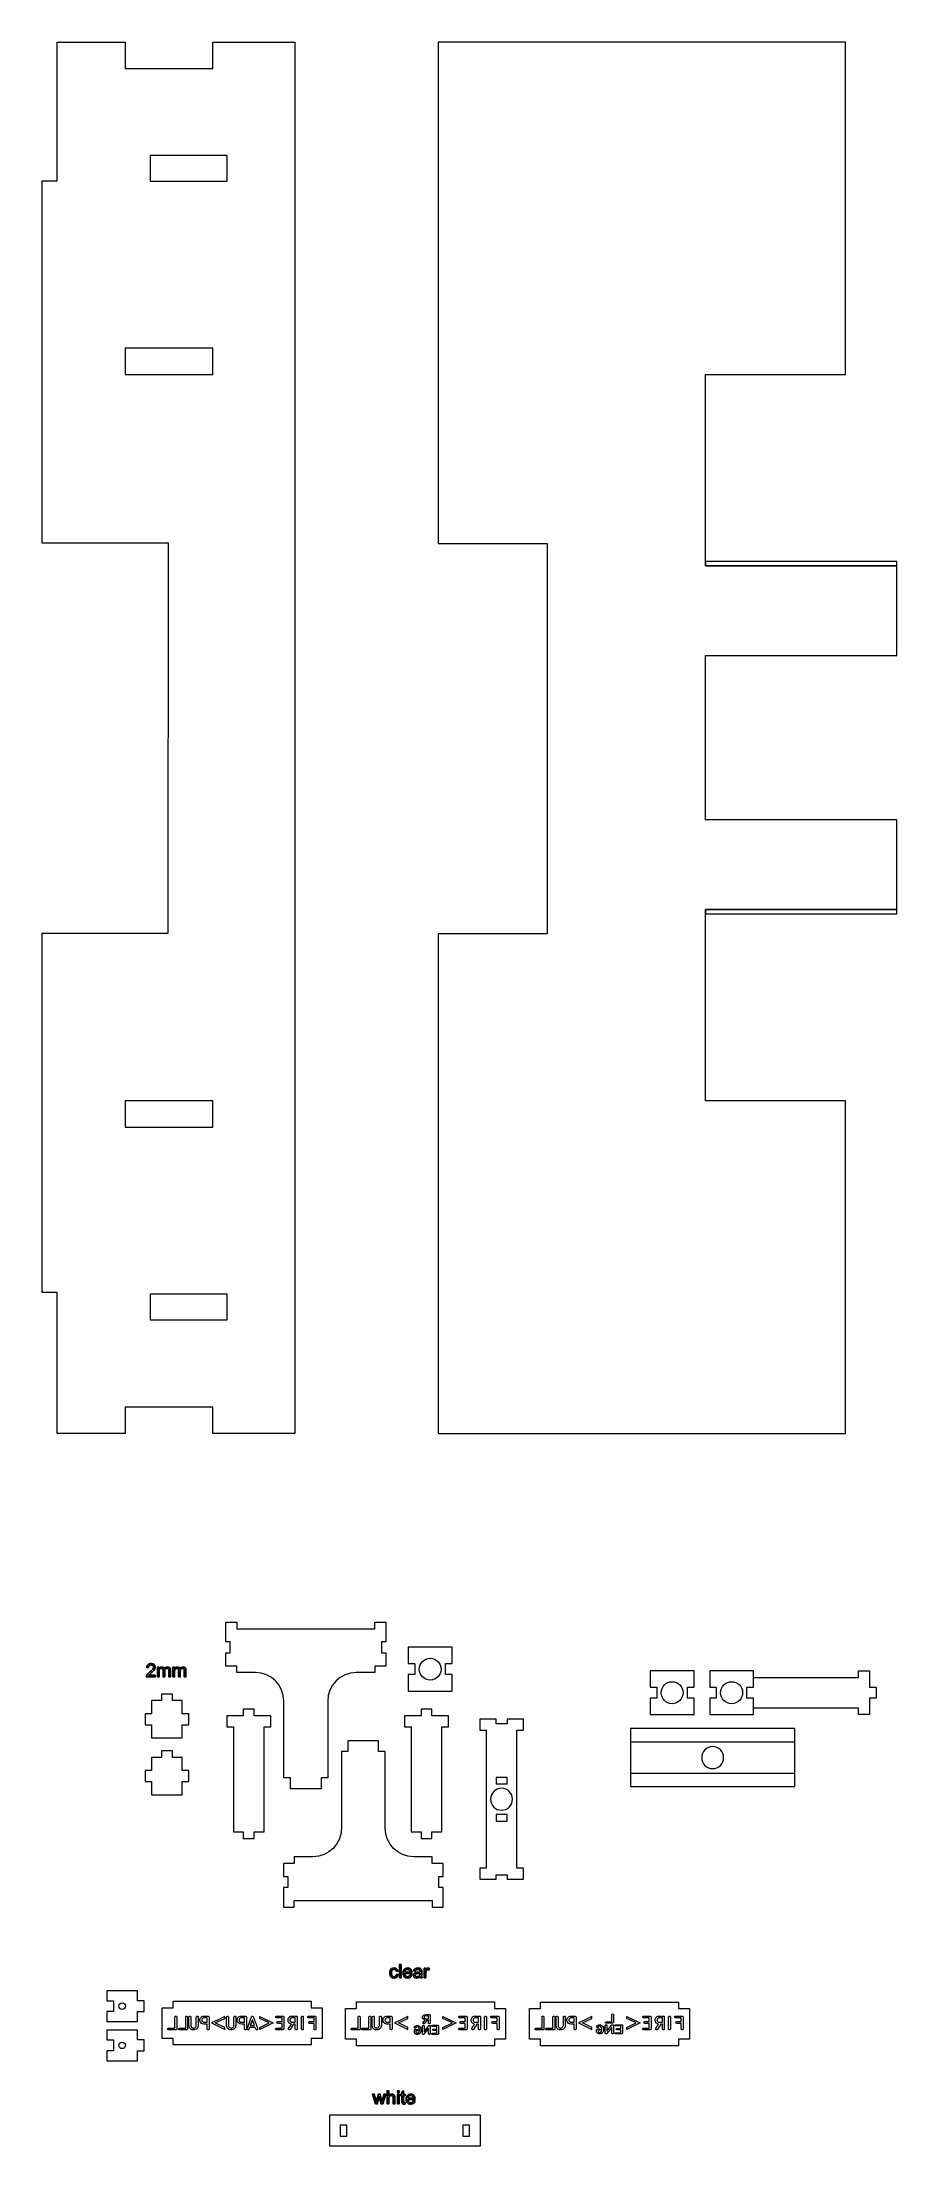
# Model space of a CAD drawing. Header units: millimetres. Extents: x -359 to 31, y -428 to 533.
import ezdxf

# ---------------------------------------------------------------- set-up
doc = ezdxf.new("R2010")
doc.units = ezdxf.units.MM
doc.header["$MEASUREMENT"] = 0
doc.layers.add('Cut', color=7, linetype='Continuous')
doc.layers.add('Engrave', color=7, linetype='Continuous')
doc.layers.add('Guides', color=7, linetype='Continuous', plot=False)

msp = doc.modelspace()

# ---------------------------------------------------------------- linework, layer by layer
at = {"layer": 'Cut', "color": 250, "lineweight": 9}
msp.add_lwpolyline([(-228.177, -427.6408), (-159.177, -427.6408), (-159.177, -413.6408), (-228.177, -413.6408), (-228.177, -427.6408)], close=True, dxfattribs=at)
for centre, major_axis in [((-182.1365, -210.0274), (0, 5)), ((-71.6938, -220.7859), (0, 5)), ((-44.5294, -220.7859), (0, 5)), ((-322.7938, -363.8435), (0, 1.5)), ((-322.7938, -381.7468), (0, 1.5))]:
    msp.add_ellipse(centre, major_axis=major_axis, ratio=1, dxfattribs=at)
for points, knots in [([(-202.4346, -208.6134), (-202.4346, -208.6134), (-202.4346, -202.6135), (-202.4346, -202.6135), (-202.4346, -202.6135), (-202.4346, -202.6135), (-204.4346, -202.6135), (-204.4346, -202.6135), (-204.4346, -202.6135), (-204.4346, -202.6135), (-204.4346, -197.6135), (-204.4346, -197.6135), (-204.4346, -197.6135), (-204.4346, -197.6135), (-202.4346, -197.6135), (-202.4346, -197.6135), (-202.4346, -197.6135), (-202.4346, -197.6135), (-202.4346, -191.6134), (-202.4346, -191.6134), (-202.4346, -191.6134), (-202.4346, -191.6134), (-202.4346, -188.6134), (-202.4346, -188.6134), (-202.4346, -188.6134), (-202.4346, -188.6134), (-207.4346, -188.6134), (-207.4346, -188.6134), (-207.4346, -188.6134), (-207.4346, -188.6134), (-207.4346, -191.6134), (-207.4346, -191.6134), (-207.4346, -191.6134), (-207.4346, -191.6134), (-228.9346, -191.6134), (-228.9346, -191.6134), (-228.9346, -191.6134), (-228.9346, -191.6134), (-248.9346, -191.6134), (-248.9346, -191.6134), (-248.9346, -191.6134), (-248.9346, -191.6134), (-270.4346, -191.6134), (-270.4346, -191.6134), (-270.4346, -191.6134), (-270.4346, -191.6134), (-270.4346, -188.6134), (-270.4346, -188.6134), (-270.4346, -188.6134), (-270.4346, -188.6134), (-275.4346, -188.6134), (-275.4346, -188.6134), (-275.4346, -188.6134), (-275.4346, -188.6134), (-275.4346, -191.6134), (-275.4346, -191.6134), (-275.4346, -191.6134), (-275.4346, -191.6134), (-275.4346, -197.6135), (-275.4346, -197.6135), (-275.4346, -197.6135), (-275.4346, -197.6135), (-273.4346, -197.6135), (-273.4346, -197.6135), (-273.4346, -197.6135), (-273.4346, -197.6135), (-273.4346, -202.6135), (-273.4346, -202.6135), (-273.4346, -202.6135), (-273.4346, -202.6135), (-275.4346, -202.6135), (-275.4346, -202.6135), (-275.4346, -202.6135), (-275.4346, -202.6135), (-275.4346, -208.6134), (-275.4346, -208.6134), (-275.4346, -208.6134), (-275.4346, -208.6134), (-270.4346, -208.6134), (-270.4346, -208.6134), (-270.4346, -208.6134), (-270.4346, -208.6134), (-270.4346, -211.6134), (-270.4346, -211.6134), (-270.4346, -211.6134), (-270.4346, -211.6134), (-261.9346, -211.6134), (-261.9346, -211.6134), (-261.9346, -211.6134), (-254.7549, -211.6134), (-248.9346, -217.4337), (-248.9346, -224.6134), (-248.9346, -224.6134), (-248.9346, -224.6134), (-248.9346, -259.6134), (-248.9346, -259.6134), (-248.9346, -259.6134), (-248.9346, -259.6134), (-245.9346, -259.6134), (-245.9346, -259.6134), (-245.9346, -259.6134), (-245.9346, -259.6134), (-245.9346, -264.6134), (-245.9346, -264.6134), (-245.9346, -264.6134), (-245.9346, -264.6134), (-231.9346, -264.6134), (-231.9346, -264.6134), (-231.9346, -264.6134), (-231.9346, -264.6134), (-231.9346, -259.6134), (-231.9346, -259.6134), (-231.9346, -259.6134), (-231.9346, -259.6134), (-228.9346, -259.6134), (-228.9346, -259.6134), (-228.9346, -259.6134), (-228.9346, -259.6134), (-228.9346, -224.6134), (-228.9346, -224.6134), (-228.9346, -224.6134), (-228.9346, -217.4337), (-223.1143, -211.6134), (-215.9346, -211.6134), (-215.9346, -211.6134), (-215.9346, -211.6134), (-207.4346, -211.6134), (-207.4346, -211.6134), (-207.4346, -211.6134), (-207.4346, -211.6134), (-207.4346, -208.6134), (-207.4346, -208.6134), (-207.4346, -208.6134), (-207.4346, -208.6134), (-202.4346, -208.6134), (-202.4346, -208.6134)], [0, 0, 0, 0, 0.02857143, 0.02857143, 0.02857143, 0.02857143, 0.05714286, 0.05714286, 0.05714286, 0.05714286, 0.08571429, 0.08571429, 0.08571429, 0.08571429, 0.11428571, 0.11428571, 0.11428571, 0.11428571, 0.14285714, 0.14285714, 0.14285714, 0.14285714, 0.17142857, 0.17142857, 0.17142857, 0.17142857, 0.2, 0.2, 0.2, 0.2, 0.22857143, 0.22857143, 0.22857143, 0.22857143, 0.25714286, 0.25714286, 0.25714286, 0.25714286, 0.28571429, 0.28571429, 0.28571429, 0.28571429, 0.31428571, 0.31428571, 0.31428571, 0.31428571, 0.34285714, 0.34285714, 0.34285714, 0.34285714, 0.37142857, 0.37142857, 0.37142857, 0.37142857, 0.4, 0.4, 0.4, 0.4, 0.42857143, 0.42857143, 0.42857143, 0.42857143, 0.45714286, 0.45714286, 0.45714286, 0.45714286, 0.48571429, 0.48571429, 0.48571429, 0.48571429, 0.51428571, 0.51428571, 0.51428571, 0.51428571, 0.54285714, 0.54285714, 0.54285714, 0.54285714, 0.57142857, 0.57142857, 0.57142857, 0.57142857, 0.6, 0.6, 0.6, 0.6, 0.62857143, 0.62857143, 0.62857143, 0.62857143, 0.65714286, 0.65714286, 0.65714286, 0.65714286, 0.68571429, 0.68571429, 0.68571429, 0.68571429, 0.71428571, 0.71428571, 0.71428571, 0.71428571, 0.74285714, 0.74285714, 0.74285714, 0.74285714, 0.77142857, 0.77142857, 0.77142857, 0.77142857, 0.8, 0.8, 0.8, 0.8, 0.82857143, 0.82857143, 0.82857143, 0.82857143, 0.85714286, 0.85714286, 0.85714286, 0.85714286, 0.88571429, 0.88571429, 0.88571429, 0.88571429, 0.91428571, 0.91428571, 0.91428571, 0.91428571, 0.94285714, 0.94285714, 0.94285714, 0.94285714, 1, 1, 1, 1]), ([(-192.1365, -200.0274), (-192.1365, -200.0274), (-172.1365, -200.0274), (-172.1365, -200.0274), (-172.1365, -200.0274), (-172.1365, -200.0274), (-172.1365, -207.5273), (-172.1365, -207.5273), (-172.1365, -207.5273), (-172.1365, -207.5273), (-175.1365, -207.5273), (-175.1365, -207.5273), (-175.1365, -207.5273), (-175.1365, -207.5273), (-175.1365, -212.5273), (-175.1365, -212.5273), (-175.1365, -212.5273), (-175.1365, -212.5273), (-172.1365, -212.5273), (-172.1365, -212.5273), (-172.1365, -212.5273), (-172.1365, -212.5273), (-172.1365, -220.0274), (-172.1365, -220.0274), (-172.1365, -220.0274), (-172.1365, -220.0274), (-192.1365, -220.0274), (-192.1365, -220.0274), (-192.1365, -220.0274), (-192.1365, -220.0274), (-192.1365, -212.5273), (-192.1365, -212.5273), (-192.1365, -212.5273), (-192.1365, -212.5273), (-189.1365, -212.5273), (-189.1365, -212.5273), (-189.1365, -212.5273), (-189.1365, -212.5273), (-189.1365, -207.5273), (-189.1365, -207.5273), (-189.1365, -207.5273), (-189.1365, -207.5273), (-192.1365, -207.5273), (-192.1365, -207.5273), (-192.1365, -207.5273), (-192.1365, -207.5273), (-192.1365, -200.0274), (-192.1365, -200.0274)], [0, 0, 0, 0, 0.07692308, 0.07692308, 0.07692308, 0.07692308, 0.15384615, 0.15384615, 0.15384615, 0.15384615, 0.23076923, 0.23076923, 0.23076923, 0.23076923, 0.30769231, 0.30769231, 0.30769231, 0.30769231, 0.38461538, 0.38461538, 0.38461538, 0.38461538, 0.46153846, 0.46153846, 0.46153846, 0.46153846, 0.53846154, 0.53846154, 0.53846154, 0.53846154, 0.61538462, 0.61538462, 0.61538462, 0.61538462, 0.69230769, 0.69230769, 0.69230769, 0.69230769, 0.76923077, 0.76923077, 0.76923077, 0.76923077, 0.84615385, 0.84615385, 0.84615385, 0.84615385, 1, 1, 1, 1]), ([(-81.6938, -210.7859), (-81.6938, -210.7859), (-61.6938, -210.7859), (-61.6938, -210.7859), (-61.6938, -210.7859), (-61.6938, -210.7859), (-61.6938, -218.2858), (-61.6938, -218.2858), (-61.6938, -218.2858), (-61.6938, -218.2858), (-64.6938, -218.2858), (-64.6938, -218.2858), (-64.6938, -218.2858), (-64.6938, -218.2858), (-64.6938, -223.2858), (-64.6938, -223.2858), (-64.6938, -223.2858), (-64.6938, -223.2858), (-61.6938, -223.2858), (-61.6938, -223.2858), (-61.6938, -223.2858), (-61.6938, -223.2858), (-61.6938, -230.7859), (-61.6938, -230.7859), (-61.6938, -230.7859), (-61.6938, -230.7859), (-81.6938, -230.7859), (-81.6938, -230.7859), (-81.6938, -230.7859), (-81.6938, -230.7859), (-81.6938, -223.2858), (-81.6938, -223.2858), (-81.6938, -223.2858), (-81.6938, -223.2858), (-78.6938, -223.2858), (-78.6938, -223.2858), (-78.6938, -223.2858), (-78.6938, -223.2858), (-78.6938, -218.2858), (-78.6938, -218.2858), (-78.6938, -218.2858), (-78.6938, -218.2858), (-81.6938, -218.2858), (-81.6938, -218.2858), (-81.6938, -218.2858), (-81.6938, -218.2858), (-81.6938, -210.7859), (-81.6938, -210.7859)], [0, 0, 0, 0, 0.07692308, 0.07692308, 0.07692308, 0.07692308, 0.15384615, 0.15384615, 0.15384615, 0.15384615, 0.23076923, 0.23076923, 0.23076923, 0.23076923, 0.30769231, 0.30769231, 0.30769231, 0.30769231, 0.38461538, 0.38461538, 0.38461538, 0.38461538, 0.46153846, 0.46153846, 0.46153846, 0.46153846, 0.53846154, 0.53846154, 0.53846154, 0.53846154, 0.61538462, 0.61538462, 0.61538462, 0.61538462, 0.69230769, 0.69230769, 0.69230769, 0.69230769, 0.76923077, 0.76923077, 0.76923077, 0.76923077, 0.84615385, 0.84615385, 0.84615385, 0.84615385, 1, 1, 1, 1]), ([(-54.5294, -210.7859), (-54.5294, -210.7859), (-34.5294, -210.7859), (-34.5294, -210.7859), (-34.5294, -210.7859), (-34.5294, -210.7859), (-34.5294, -218.2858), (-34.5294, -218.2858), (-34.5294, -218.2858), (-34.5294, -218.2858), (-37.5294, -218.2858), (-37.5294, -218.2858), (-37.5294, -218.2858), (-37.5294, -218.2858), (-37.5294, -223.2858), (-37.5294, -223.2858), (-37.5294, -223.2858), (-37.5294, -223.2858), (-34.5294, -223.2858), (-34.5294, -223.2858), (-34.5294, -223.2858), (-34.5294, -223.2858), (-34.5294, -230.7859), (-34.5294, -230.7859), (-34.5294, -230.7859), (-34.5294, -230.7859), (-54.5294, -230.7859), (-54.5294, -230.7859), (-54.5294, -230.7859), (-54.5294, -230.7859), (-54.5294, -223.2858), (-54.5294, -223.2858), (-54.5294, -223.2858), (-54.5294, -223.2858), (-51.5294, -223.2858), (-51.5294, -223.2858), (-51.5294, -223.2858), (-51.5294, -223.2858), (-51.5294, -218.2858), (-51.5294, -218.2858), (-51.5294, -218.2858), (-51.5294, -218.2858), (-54.5294, -218.2858), (-54.5294, -218.2858), (-54.5294, -218.2858), (-54.5294, -218.2858), (-54.5294, -210.7859), (-54.5294, -210.7859)], [0, 0, 0, 0, 0.07692308, 0.07692308, 0.07692308, 0.07692308, 0.15384615, 0.15384615, 0.15384615, 0.15384615, 0.23076923, 0.23076923, 0.23076923, 0.23076923, 0.30769231, 0.30769231, 0.30769231, 0.30769231, 0.38461538, 0.38461538, 0.38461538, 0.38461538, 0.46153846, 0.46153846, 0.46153846, 0.46153846, 0.53846154, 0.53846154, 0.53846154, 0.53846154, 0.61538462, 0.61538462, 0.61538462, 0.61538462, 0.69230769, 0.69230769, 0.69230769, 0.69230769, 0.76923077, 0.76923077, 0.76923077, 0.76923077, 0.84615385, 0.84615385, 0.84615385, 0.84615385, 1, 1, 1, 1]), ([(-34.5294, -213.7858), (-34.5294, -213.7858), (-34.5294, -218.2858), (-34.5294, -218.2858), (-34.5294, -218.2858), (-34.5294, -218.2858), (-37.5294, -218.2858), (-37.5294, -218.2858), (-37.5294, -218.2858), (-37.5294, -218.2858), (-37.5294, -223.2858), (-37.5294, -223.2858), (-37.5294, -223.2858), (-37.5294, -223.2858), (-34.5294, -223.2857), (-34.5294, -223.2857), (-34.5294, -223.2857), (-34.5294, -223.2857), (-34.5294, -227.7858), (-34.5294, -227.7858), (-34.5294, -227.7858), (-34.5294, -227.7858), (13.4706, -227.7858), (13.4706, -227.7858), (13.4706, -227.7858), (13.4706, -227.7858), (13.4706, -230.7858), (13.4706, -230.7858), (13.4706, -230.7858), (13.4706, -230.7858), (18.4706, -230.7858), (18.4706, -230.7858), (18.4706, -230.7858), (18.4706, -230.7858), (18.4706, -223.2859), (18.4706, -223.2859), (18.4706, -223.2859), (18.4706, -223.2859), (21.4706, -223.2859), (21.4706, -223.2859), (21.4706, -223.2859), (21.4706, -223.2859), (21.4706, -218.2859), (21.4706, -218.2859), (21.4706, -218.2859), (21.4706, -218.2859), (18.4706, -218.2859), (18.4706, -218.2859), (18.4706, -218.2859), (18.4706, -218.2859), (18.4706, -210.7858), (18.4706, -210.7858), (18.4706, -210.7858), (18.4706, -210.7858), (13.4706, -210.7858), (13.4706, -210.7858), (13.4706, -210.7858), (13.4706, -210.7858), (13.4706, -213.7858), (13.4706, -213.7858), (13.4706, -213.7858), (13.4706, -213.7858), (-34.5294, -213.7858), (-34.5294, -213.7858)], [0, 0, 0, 0, 0.05882353, 0.05882353, 0.05882353, 0.05882353, 0.11764706, 0.11764706, 0.11764706, 0.11764706, 0.17647059, 0.17647059, 0.17647059, 0.17647059, 0.23529412, 0.23529412, 0.23529412, 0.23529412, 0.29411765, 0.29411765, 0.29411765, 0.29411765, 0.35294118, 0.35294118, 0.35294118, 0.35294118, 0.41176471, 0.41176471, 0.41176471, 0.41176471, 0.47058824, 0.47058824, 0.47058824, 0.47058824, 0.52941176, 0.52941176, 0.52941176, 0.52941176, 0.58823529, 0.58823529, 0.58823529, 0.58823529, 0.64705882, 0.64705882, 0.64705882, 0.64705882, 0.70588235, 0.70588235, 0.70588235, 0.70588235, 0.76470588, 0.76470588, 0.76470588, 0.76470588, 0.82352941, 0.82352941, 0.82352941, 0.82352941, 0.88235294, 0.88235294, 0.88235294, 0.88235294, 1, 1, 1, 1]), ([(-295.3327, -230.3967), (-295.3327, -230.3967), (-292.3327, -230.3967), (-292.3327, -230.3967), (-292.3327, -230.3967), (-292.3327, -230.3967), (-292.3327, -235.3967), (-292.3327, -235.3967), (-292.3327, -235.3967), (-292.3327, -235.3967), (-295.3327, -235.3967), (-295.3327, -235.3967), (-295.3327, -235.3967), (-295.3327, -235.3967), (-295.3327, -241.3968), (-295.3327, -241.3968), (-295.3327, -241.3968), (-295.3327, -241.3968), (-309.3327, -241.3968), (-309.3327, -241.3968), (-309.3327, -241.3968), (-309.3327, -241.3968), (-309.3327, -235.3967), (-309.3327, -235.3967), (-309.3327, -235.3967), (-309.3327, -235.3967), (-312.3327, -235.3967), (-312.3327, -235.3967), (-312.3327, -235.3967), (-312.3327, -235.3967), (-312.3327, -230.3967), (-312.3327, -230.3967), (-312.3327, -230.3967), (-312.3327, -230.3967), (-309.3327, -230.3967), (-309.3327, -230.3967), (-309.3327, -230.3967), (-309.3327, -230.3967), (-309.3327, -224.3968), (-309.3327, -224.3968), (-309.3327, -224.3968), (-309.3327, -224.3968), (-304.8328, -224.3968), (-304.8328, -224.3968), (-304.8328, -224.3968), (-304.8328, -224.3968), (-304.8328, -221.3968), (-304.8328, -221.3968), (-304.8328, -221.3968), (-304.8328, -221.3968), (-299.8328, -221.3968), (-299.8328, -221.3968), (-299.8328, -221.3968), (-299.8328, -221.3968), (-299.8328, -224.3968), (-299.8328, -224.3968), (-299.8328, -224.3968), (-299.8328, -224.3968), (-295.3327, -224.3968), (-295.3327, -224.3968), (-295.3327, -224.3968), (-295.3327, -224.3968), (-295.3327, -230.3967), (-295.3327, -230.3967)], [0, 0, 0, 0, 0.05882353, 0.05882353, 0.05882353, 0.05882353, 0.11764706, 0.11764706, 0.11764706, 0.11764706, 0.17647059, 0.17647059, 0.17647059, 0.17647059, 0.23529412, 0.23529412, 0.23529412, 0.23529412, 0.29411765, 0.29411765, 0.29411765, 0.29411765, 0.35294118, 0.35294118, 0.35294118, 0.35294118, 0.41176471, 0.41176471, 0.41176471, 0.41176471, 0.47058824, 0.47058824, 0.47058824, 0.47058824, 0.52941176, 0.52941176, 0.52941176, 0.52941176, 0.58823529, 0.58823529, 0.58823529, 0.58823529, 0.64705882, 0.64705882, 0.64705882, 0.64705882, 0.70588235, 0.70588235, 0.70588235, 0.70588235, 0.76470588, 0.76470588, 0.76470588, 0.76470588, 0.82352941, 0.82352941, 0.82352941, 0.82352941, 0.88235294, 0.88235294, 0.88235294, 0.88235294, 1, 1, 1, 1]), ([(-257.9719, -284.3412), (-257.9719, -284.3412), (-262.4719, -284.3412), (-262.4719, -284.3412), (-262.4719, -284.3412), (-262.4719, -284.3412), (-262.4719, -287.3412), (-262.4719, -287.3412), (-262.4719, -287.3412), (-262.4719, -287.3412), (-267.4719, -287.3412), (-267.4719, -287.3412), (-267.4719, -287.3412), (-267.4719, -287.3412), (-267.4718, -284.3412), (-267.4718, -284.3412), (-267.4718, -284.3412), (-267.4718, -284.3412), (-271.9719, -284.3412), (-271.9719, -284.3412), (-271.9719, -284.3412), (-271.9719, -284.3412), (-271.9719, -236.3412), (-271.9719, -236.3412), (-271.9719, -236.3412), (-271.9719, -236.3412), (-274.9719, -236.3412), (-274.9719, -236.3412), (-274.9719, -236.3412), (-274.9719, -236.3412), (-274.9719, -231.3412), (-274.9719, -231.3412), (-274.9719, -231.3412), (-274.9719, -231.3412), (-267.472, -231.3412), (-267.472, -231.3412), (-267.472, -231.3412), (-267.472, -231.3412), (-267.472, -228.3412), (-267.472, -228.3412), (-267.472, -228.3412), (-267.472, -228.3412), (-262.472, -228.3412), (-262.472, -228.3412), (-262.472, -228.3412), (-262.472, -228.3412), (-262.472, -231.3412), (-262.472, -231.3412), (-262.472, -231.3412), (-262.472, -231.3412), (-254.9719, -231.3412), (-254.9719, -231.3412), (-254.9719, -231.3412), (-254.9719, -231.3412), (-254.9719, -236.3412), (-254.9719, -236.3412), (-254.9719, -236.3412), (-254.9719, -236.3412), (-257.9719, -236.3412), (-257.9719, -236.3412), (-257.9719, -236.3412), (-257.9719, -236.3412), (-257.9719, -284.3412), (-257.9719, -284.3412)], [0, 0, 0, 0, 0.05882353, 0.05882353, 0.05882353, 0.05882353, 0.11764706, 0.11764706, 0.11764706, 0.11764706, 0.17647059, 0.17647059, 0.17647059, 0.17647059, 0.23529412, 0.23529412, 0.23529412, 0.23529412, 0.29411765, 0.29411765, 0.29411765, 0.29411765, 0.35294118, 0.35294118, 0.35294118, 0.35294118, 0.41176471, 0.41176471, 0.41176471, 0.41176471, 0.47058824, 0.47058824, 0.47058824, 0.47058824, 0.52941176, 0.52941176, 0.52941176, 0.52941176, 0.58823529, 0.58823529, 0.58823529, 0.58823529, 0.64705882, 0.64705882, 0.64705882, 0.64705882, 0.70588235, 0.70588235, 0.70588235, 0.70588235, 0.76470588, 0.76470588, 0.76470588, 0.76470588, 0.82352941, 0.82352941, 0.82352941, 0.82352941, 0.88235294, 0.88235294, 0.88235294, 0.88235294, 1, 1, 1, 1]), ([(-176.8331, -284.3412), (-176.8331, -284.3412), (-181.3331, -284.3412), (-181.3331, -284.3412), (-181.3331, -284.3412), (-181.3331, -284.3412), (-181.3331, -287.3412), (-181.3331, -287.3412), (-181.3331, -287.3412), (-181.3331, -287.3412), (-186.3331, -287.3412), (-186.3331, -287.3412), (-186.3331, -287.3412), (-186.3331, -287.3412), (-186.333, -284.3412), (-186.333, -284.3412), (-186.333, -284.3412), (-186.333, -284.3412), (-190.8331, -284.3412), (-190.8331, -284.3412), (-190.8331, -284.3412), (-190.8331, -284.3412), (-190.8331, -236.3412), (-190.8331, -236.3412), (-190.8331, -236.3412), (-190.8331, -236.3412), (-193.8331, -236.3412), (-193.8331, -236.3412), (-193.8331, -236.3412), (-193.8331, -236.3412), (-193.8331, -231.3412), (-193.8331, -231.3412), (-193.8331, -231.3412), (-193.8331, -231.3412), (-186.3332, -231.3412), (-186.3332, -231.3412), (-186.3332, -231.3412), (-186.3332, -231.3412), (-186.3332, -228.3412), (-186.3332, -228.3412), (-186.3332, -228.3412), (-186.3332, -228.3412), (-181.3332, -228.3412), (-181.3332, -228.3412), (-181.3332, -228.3412), (-181.3332, -228.3412), (-181.3332, -231.3412), (-181.3332, -231.3412), (-181.3332, -231.3412), (-181.3332, -231.3412), (-173.8331, -231.3412), (-173.8331, -231.3412), (-173.8331, -231.3412), (-173.8331, -231.3412), (-173.8331, -236.3412), (-173.8331, -236.3412), (-173.8331, -236.3412), (-173.8331, -236.3412), (-176.8331, -236.3412), (-176.8331, -236.3412), (-176.8331, -236.3412), (-176.8331, -236.3412), (-176.8331, -284.3412), (-176.8331, -284.3412)], [0, 0, 0, 0, 0.05882353, 0.05882353, 0.05882353, 0.05882353, 0.11764706, 0.11764706, 0.11764706, 0.11764706, 0.17647059, 0.17647059, 0.17647059, 0.17647059, 0.23529412, 0.23529412, 0.23529412, 0.23529412, 0.29411765, 0.29411765, 0.29411765, 0.29411765, 0.35294118, 0.35294118, 0.35294118, 0.35294118, 0.41176471, 0.41176471, 0.41176471, 0.41176471, 0.47058824, 0.47058824, 0.47058824, 0.47058824, 0.52941176, 0.52941176, 0.52941176, 0.52941176, 0.58823529, 0.58823529, 0.58823529, 0.58823529, 0.64705882, 0.64705882, 0.64705882, 0.64705882, 0.70588235, 0.70588235, 0.70588235, 0.70588235, 0.76470588, 0.76470588, 0.76470588, 0.76470588, 0.82352941, 0.82352941, 0.82352941, 0.82352941, 0.88235294, 0.88235294, 0.88235294, 0.88235294, 1, 1, 1, 1]), ([(-156.553, -232.9161), (-156.553, -232.9161), (-152.0531, -232.9161), (-152.0531, -232.9161), (-152.0531, -232.9161), (-152.0531, -232.9161), (-152.0531, -234.9161), (-152.0531, -234.9161), (-152.0531, -234.9161), (-152.0531, -234.9161), (-147.0531, -234.9161), (-147.0531, -234.9161), (-147.0531, -234.9161), (-147.0531, -234.9161), (-147.0531, -232.9161), (-147.0531, -232.9161), (-147.0531, -232.9161), (-147.0531, -232.9161), (-142.553, -232.9161), (-142.553, -232.9161), (-142.553, -232.9161), (-142.553, -232.9161), (-139.553, -232.9161), (-139.553, -232.9161), (-139.553, -232.9161), (-139.553, -232.9161), (-139.553, -237.9161), (-139.553, -237.9161), (-139.553, -237.9161), (-139.553, -237.9161), (-142.553, -237.9161), (-142.553, -237.9161), (-142.553, -237.9161), (-142.553, -237.9161), (-142.553, -300.9161), (-142.553, -300.9161), (-142.553, -300.9161), (-142.553, -300.9161), (-139.553, -300.9161), (-139.553, -300.9161), (-139.553, -300.9161), (-139.553, -300.9161), (-139.553, -305.9161), (-139.553, -305.9161), (-139.553, -305.9161), (-139.553, -305.9161), (-142.553, -305.9161), (-142.553, -305.9161), (-142.553, -305.9161), (-142.553, -305.9161), (-147.0532, -305.9161), (-147.0532, -305.9161), (-147.0532, -305.9161), (-147.0532, -305.9161), (-147.0532, -303.9161), (-147.0532, -303.9161), (-147.0532, -303.9161), (-147.0532, -303.9161), (-152.0532, -303.9161), (-152.0532, -303.9161), (-152.0532, -303.9161), (-152.0532, -303.9161), (-152.0532, -305.9161), (-152.0532, -305.9161), (-152.0532, -305.9161), (-152.0532, -305.9161), (-156.553, -305.9161), (-156.553, -305.9161), (-156.553, -305.9161), (-156.553, -305.9161), (-159.553, -305.9161), (-159.553, -305.9161), (-159.553, -305.9161), (-159.553, -305.9161), (-159.553, -300.9161), (-159.553, -300.9161), (-159.553, -300.9161), (-159.553, -300.9161), (-156.553, -300.9161), (-156.553, -300.9161), (-156.553, -300.9161), (-156.553, -300.9161), (-156.553, -237.9161), (-156.553, -237.9161), (-156.553, -237.9161), (-156.553, -237.9161), (-159.553, -237.9161), (-159.553, -237.9161), (-159.553, -237.9161), (-159.553, -237.9161), (-159.553, -232.9161), (-159.553, -232.9161), (-159.553, -232.9161), (-159.553, -232.9161), (-156.553, -232.9161), (-156.553, -232.9161)], [0, 0, 0, 0, 0.04, 0.04, 0.04, 0.04, 0.08, 0.08, 0.08, 0.08, 0.12, 0.12, 0.12, 0.12, 0.16, 0.16, 0.16, 0.16, 0.2, 0.2, 0.2, 0.2, 0.24, 0.24, 0.24, 0.24, 0.28, 0.28, 0.28, 0.28, 0.32, 0.32, 0.32, 0.32, 0.36, 0.36, 0.36, 0.36, 0.4, 0.4, 0.4, 0.4, 0.44, 0.44, 0.44, 0.44, 0.48, 0.48, 0.48, 0.48, 0.52, 0.52, 0.52, 0.52, 0.56, 0.56, 0.56, 0.56, 0.6, 0.6, 0.6, 0.6, 0.64, 0.64, 0.64, 0.64, 0.68, 0.68, 0.68, 0.68, 0.72, 0.72, 0.72, 0.72, 0.76, 0.76, 0.76, 0.76, 0.8, 0.8, 0.8, 0.8, 0.84, 0.84, 0.84, 0.84, 0.88, 0.88, 0.88, 0.88, 0.92, 0.92, 0.92, 0.92, 1, 1, 1, 1]), ([(-90.6352, -263.6215), (-90.6352, -263.6215), (-90.6352, -237.1885), (-90.6352, -237.1885), (-90.6352, -237.1885), (-90.6352, -237.1885), (-15.7189, -237.1885), (-15.7189, -237.1885), (-15.7189, -237.1885), (-15.7189, -237.1885), (-15.7189, -263.6215), (-15.7189, -263.6215), (-15.7189, -263.6215), (-15.7189, -263.6215), (-90.6352, -263.6215), (-90.6352, -263.6215)], [0, 0, 0, 0, 0.2, 0.2, 0.2, 0.2, 0.4, 0.4, 0.4, 0.4, 0.6, 0.6, 0.6, 0.6, 1, 1, 1, 1]), ([(-295.3327, -256.32), (-295.3327, -256.32), (-292.3327, -256.32), (-292.3327, -256.32), (-292.3327, -256.32), (-292.3327, -256.32), (-292.3327, -261.32), (-292.3327, -261.32), (-292.3327, -261.32), (-292.3327, -261.32), (-295.3327, -261.32), (-295.3327, -261.32), (-295.3327, -261.32), (-295.3327, -261.32), (-295.3327, -267.3201), (-295.3327, -267.3201), (-295.3327, -267.3201), (-295.3327, -267.3201), (-309.3327, -267.3201), (-309.3327, -267.3201), (-309.3327, -267.3201), (-309.3327, -267.3201), (-309.3327, -261.32), (-309.3327, -261.32), (-309.3327, -261.32), (-309.3327, -261.32), (-312.3327, -261.32), (-312.3327, -261.32), (-312.3327, -261.32), (-312.3327, -261.32), (-312.3327, -256.32), (-312.3327, -256.32), (-312.3327, -256.32), (-312.3327, -256.32), (-309.3327, -256.32), (-309.3327, -256.32), (-309.3327, -256.32), (-309.3327, -256.32), (-309.3327, -250.3201), (-309.3327, -250.3201), (-309.3327, -250.3201), (-309.3327, -250.3201), (-304.8328, -250.3201), (-304.8328, -250.3201), (-304.8328, -250.3201), (-304.8328, -250.3201), (-304.8328, -247.3201), (-304.8328, -247.3201), (-304.8328, -247.3201), (-304.8328, -247.3201), (-299.8328, -247.3201), (-299.8328, -247.3201), (-299.8328, -247.3201), (-299.8328, -247.3201), (-299.8328, -250.3201), (-299.8328, -250.3201), (-299.8328, -250.3201), (-299.8328, -250.3201), (-295.3327, -250.3201), (-295.3327, -250.3201), (-295.3327, -250.3201), (-295.3327, -250.3201), (-295.3327, -256.32), (-295.3327, -256.32)], [0, 0, 0, 0, 0.05882353, 0.05882353, 0.05882353, 0.05882353, 0.11764706, 0.11764706, 0.11764706, 0.11764706, 0.17647059, 0.17647059, 0.17647059, 0.17647059, 0.23529412, 0.23529412, 0.23529412, 0.23529412, 0.29411765, 0.29411765, 0.29411765, 0.29411765, 0.35294118, 0.35294118, 0.35294118, 0.35294118, 0.41176471, 0.41176471, 0.41176471, 0.41176471, 0.47058824, 0.47058824, 0.47058824, 0.47058824, 0.52941176, 0.52941176, 0.52941176, 0.52941176, 0.58823529, 0.58823529, 0.58823529, 0.58823529, 0.64705882, 0.64705882, 0.64705882, 0.64705882, 0.70588235, 0.70588235, 0.70588235, 0.70588235, 0.76470588, 0.76470588, 0.76470588, 0.76470588, 0.82352941, 0.82352941, 0.82352941, 0.82352941, 0.88235294, 0.88235294, 0.88235294, 0.88235294, 1, 1, 1, 1]), ([(-176.1716, -298.6768), (-176.1716, -298.6768), (-176.1716, -304.6767), (-176.1716, -304.6767), (-176.1716, -304.6767), (-176.1716, -304.6767), (-178.1716, -304.6767), (-178.1716, -304.6767), (-178.1716, -304.6767), (-178.1716, -304.6767), (-178.1716, -309.6767), (-178.1716, -309.6767), (-178.1716, -309.6767), (-178.1716, -309.6767), (-176.1716, -309.6767), (-176.1716, -309.6767), (-176.1716, -309.6767), (-176.1716, -309.6767), (-176.1716, -315.6768), (-176.1716, -315.6768), (-176.1716, -315.6768), (-176.1716, -315.6768), (-176.1716, -318.6768), (-176.1716, -318.6768), (-176.1716, -318.6768), (-176.1716, -318.6768), (-181.1716, -318.6768), (-181.1716, -318.6768), (-181.1716, -318.6768), (-181.1716, -318.6768), (-181.1716, -315.6768), (-181.1716, -315.6768), (-181.1716, -315.6768), (-181.1716, -315.6768), (-202.6716, -315.6768), (-202.6716, -315.6768), (-202.6716, -315.6768), (-202.6716, -315.6768), (-222.6716, -315.6768), (-222.6716, -315.6768), (-222.6716, -315.6768), (-222.6716, -315.6768), (-244.1716, -315.6768), (-244.1716, -315.6768), (-244.1716, -315.6768), (-244.1716, -315.6768), (-244.1716, -318.6768), (-244.1716, -318.6768), (-244.1716, -318.6768), (-244.1716, -318.6768), (-249.1716, -318.6768), (-249.1716, -318.6768), (-249.1716, -318.6768), (-249.1716, -318.6768), (-249.1716, -315.6768), (-249.1716, -315.6768), (-249.1716, -315.6768), (-249.1716, -315.6768), (-249.1716, -309.6767), (-249.1716, -309.6767), (-249.1716, -309.6767), (-249.1716, -309.6767), (-247.1716, -309.6767), (-247.1716, -309.6767), (-247.1716, -309.6767), (-247.1716, -309.6767), (-247.1716, -304.6767), (-247.1716, -304.6767), (-247.1716, -304.6767), (-247.1716, -304.6767), (-249.1716, -304.6767), (-249.1716, -304.6767), (-249.1716, -304.6767), (-249.1716, -304.6767), (-249.1716, -298.6768), (-249.1716, -298.6768), (-249.1716, -298.6768), (-249.1716, -298.6768), (-244.1716, -298.6768), (-244.1716, -298.6768), (-244.1716, -298.6768), (-244.1716, -298.6768), (-244.1716, -295.6768), (-244.1716, -295.6768), (-244.1716, -295.6768), (-244.1716, -295.6768), (-235.6716, -295.6768), (-235.6716, -295.6768), (-235.6716, -295.6768), (-228.4919, -295.6768), (-222.6716, -289.8565), (-222.6716, -282.6768), (-222.6716, -282.6768), (-222.6716, -282.6768), (-222.6716, -247.6768), (-222.6716, -247.6768), (-222.6716, -247.6768), (-222.6716, -247.6768), (-219.6716, -247.6768), (-219.6716, -247.6768), (-219.6716, -247.6768), (-219.6716, -247.6768), (-219.6716, -242.6768), (-219.6716, -242.6768), (-219.6716, -242.6768), (-219.6716, -242.6768), (-205.6716, -242.6768), (-205.6716, -242.6768), (-205.6716, -242.6768), (-205.6716, -242.6768), (-205.6716, -247.6768), (-205.6716, -247.6768), (-205.6716, -247.6768), (-205.6716, -247.6768), (-202.6716, -247.6768), (-202.6716, -247.6768), (-202.6716, -247.6768), (-202.6716, -247.6768), (-202.6716, -282.6768), (-202.6716, -282.6768), (-202.6716, -282.6768), (-202.6716, -289.8565), (-196.8513, -295.6768), (-189.6716, -295.6768), (-189.6716, -295.6768), (-189.6716, -295.6768), (-181.1716, -295.6768), (-181.1716, -295.6768), (-181.1716, -295.6768), (-181.1716, -295.6768), (-181.1716, -298.6768), (-181.1716, -298.6768), (-181.1716, -298.6768), (-181.1716, -298.6768), (-176.1716, -298.6768), (-176.1716, -298.6768)], [0, 0, 0, 0, 0.02857143, 0.02857143, 0.02857143, 0.02857143, 0.05714286, 0.05714286, 0.05714286, 0.05714286, 0.08571429, 0.08571429, 0.08571429, 0.08571429, 0.11428571, 0.11428571, 0.11428571, 0.11428571, 0.14285714, 0.14285714, 0.14285714, 0.14285714, 0.17142857, 0.17142857, 0.17142857, 0.17142857, 0.2, 0.2, 0.2, 0.2, 0.22857143, 0.22857143, 0.22857143, 0.22857143, 0.25714286, 0.25714286, 0.25714286, 0.25714286, 0.28571429, 0.28571429, 0.28571429, 0.28571429, 0.31428571, 0.31428571, 0.31428571, 0.31428571, 0.34285714, 0.34285714, 0.34285714, 0.34285714, 0.37142857, 0.37142857, 0.37142857, 0.37142857, 0.4, 0.4, 0.4, 0.4, 0.42857143, 0.42857143, 0.42857143, 0.42857143, 0.45714286, 0.45714286, 0.45714286, 0.45714286, 0.48571429, 0.48571429, 0.48571429, 0.48571429, 0.51428571, 0.51428571, 0.51428571, 0.51428571, 0.54285714, 0.54285714, 0.54285714, 0.54285714, 0.57142857, 0.57142857, 0.57142857, 0.57142857, 0.6, 0.6, 0.6, 0.6, 0.62857143, 0.62857143, 0.62857143, 0.62857143, 0.65714286, 0.65714286, 0.65714286, 0.65714286, 0.68571429, 0.68571429, 0.68571429, 0.68571429, 0.71428571, 0.71428571, 0.71428571, 0.71428571, 0.74285714, 0.74285714, 0.74285714, 0.74285714, 0.77142857, 0.77142857, 0.77142857, 0.77142857, 0.8, 0.8, 0.8, 0.8, 0.82857143, 0.82857143, 0.82857143, 0.82857143, 0.85714286, 0.85714286, 0.85714286, 0.85714286, 0.88571429, 0.88571429, 0.88571429, 0.88571429, 0.91428571, 0.91428571, 0.91428571, 0.91428571, 0.94285714, 0.94285714, 0.94285714, 0.94285714, 1, 1, 1, 1]), ([(-58.177, -250.405), (-58.177, -247.6436), (-55.9384, -245.405), (-53.177, -245.405), (-53.177, -245.405), (-50.4156, -245.405), (-48.177, -247.6436), (-48.177, -250.405), (-48.177, -250.405), (-48.177, -253.1664), (-50.4156, -255.405), (-53.177, -255.405), (-53.177, -255.405), (-55.9384, -255.405), (-58.177, -253.1664), (-58.177, -250.405)], [0, 0, 0, 0, 0.2, 0.2, 0.2, 0.2, 0.4, 0.4, 0.4, 0.4, 0.6, 0.6, 0.6, 0.6, 1, 1, 1, 1]), ([(-154.553, -269.4161), (-154.553, -266.6547), (-152.3144, -264.4161), (-149.553, -264.4161), (-149.553, -264.4161), (-146.7916, -264.4161), (-144.553, -266.6547), (-144.553, -269.4161), (-144.553, -269.4161), (-144.553, -272.1775), (-146.7916, -274.4161), (-149.553, -274.4161), (-149.553, -274.4161), (-152.3144, -274.4161), (-154.553, -272.1775), (-154.553, -269.4161)], [0, 0, 0, 0, 0.2, 0.2, 0.2, 0.2, 0.4, 0.4, 0.4, 0.4, 0.6, 0.6, 0.6, 0.6, 1, 1, 1, 1]), ([(-152.053, -262.4161), (-152.053, -262.4161), (-152.053, -259.4161), (-152.053, -259.4161), (-152.053, -259.4161), (-152.053, -259.4161), (-147.053, -259.4161), (-147.053, -259.4161), (-147.053, -259.4161), (-147.053, -259.4161), (-147.053, -262.4161), (-147.053, -262.4161), (-147.053, -262.4161), (-147.053, -262.4161), (-152.053, -262.4161), (-152.053, -262.4161)], [0, 0, 0, 0, 0.2, 0.2, 0.2, 0.2, 0.4, 0.4, 0.4, 0.4, 0.6, 0.6, 0.6, 0.6, 1, 1, 1, 1]), ([(-152.053, -279.4161), (-152.053, -279.4161), (-152.053, -276.4161), (-152.053, -276.4161), (-152.053, -276.4161), (-152.053, -276.4161), (-147.053, -276.4161), (-147.053, -276.4161), (-147.053, -276.4161), (-147.053, -276.4161), (-147.053, -279.4161), (-147.053, -279.4161), (-147.053, -279.4161), (-147.053, -279.4161), (-152.053, -279.4161), (-152.053, -279.4161)], [0, 0, 0, 0, 0.2, 0.2, 0.2, 0.2, 0.4, 0.4, 0.4, 0.4, 0.6, 0.6, 0.6, 0.6, 1, 1, 1, 1]), ([(-315.7938, -361.3435), (-315.7938, -361.3435), (-312.7938, -361.3435), (-312.7938, -361.3435), (-312.7938, -361.3435), (-312.7938, -361.3435), (-312.7938, -366.3435), (-312.7938, -366.3435), (-312.7938, -366.3435), (-312.7938, -366.3435), (-315.7938, -366.3435), (-315.7938, -366.3435), (-315.7938, -366.3435), (-315.7938, -366.3435), (-315.7938, -370.8435), (-315.7938, -370.8435), (-315.7938, -370.8435), (-315.7938, -370.8435), (-329.7938, -370.8435), (-329.7938, -370.8435), (-329.7938, -370.8435), (-329.7938, -370.8435), (-329.7938, -366.3435), (-329.7938, -366.3435), (-329.7938, -366.3435), (-329.7938, -366.3435), (-326.7938, -366.3435), (-326.7938, -366.3435), (-326.7938, -366.3435), (-326.7938, -366.3435), (-326.7938, -361.3435), (-326.7938, -361.3435), (-326.7938, -361.3435), (-326.7938, -361.3435), (-329.7938, -361.3435), (-329.7938, -361.3435), (-329.7938, -361.3435), (-329.7938, -361.3435), (-329.7938, -356.8435), (-329.7938, -356.8435), (-329.7938, -356.8435), (-329.7938, -356.8435), (-315.7938, -356.8435), (-315.7938, -356.8435), (-315.7938, -356.8435), (-315.7938, -356.8435), (-315.7938, -361.3435), (-315.7938, -361.3435)], [0, 0, 0, 0, 0.07692308, 0.07692308, 0.07692308, 0.07692308, 0.15384615, 0.15384615, 0.15384615, 0.15384615, 0.23076923, 0.23076923, 0.23076923, 0.23076923, 0.30769231, 0.30769231, 0.30769231, 0.30769231, 0.38461538, 0.38461538, 0.38461538, 0.38461538, 0.46153846, 0.46153846, 0.46153846, 0.46153846, 0.53846154, 0.53846154, 0.53846154, 0.53846154, 0.61538462, 0.61538462, 0.61538462, 0.61538462, 0.69230769, 0.69230769, 0.69230769, 0.69230769, 0.76923077, 0.76923077, 0.76923077, 0.76923077, 0.84615385, 0.84615385, 0.84615385, 0.84615385, 1, 1, 1, 1]), ([(-304.4572, -364.5551), (-304.4572, -364.5551), (-304.4572, -378.5551), (-304.4572, -378.5551), (-304.4572, -378.5551), (-304.4572, -378.5551), (-299.4572, -378.5551), (-299.4572, -378.5551), (-299.4572, -378.5551), (-299.4572, -378.5551), (-299.4572, -381.5551), (-299.4572, -381.5551), (-299.4572, -381.5551), (-299.4572, -381.5551), (-236.4572, -381.5551), (-236.4572, -381.5551), (-236.4572, -381.5551), (-236.4572, -381.5551), (-236.4572, -378.5551), (-236.4572, -378.5551), (-236.4572, -378.5551), (-236.4572, -378.5551), (-231.4572, -378.5551), (-231.4572, -378.5551), (-231.4572, -378.5551), (-231.4572, -378.5551), (-231.4572, -364.5551), (-231.4572, -364.5551), (-231.4572, -364.5551), (-231.4572, -364.5551), (-236.4572, -364.5551), (-236.4572, -364.5551), (-236.4572, -364.5551), (-236.4572, -364.5551), (-236.4572, -361.5551), (-236.4572, -361.5551), (-236.4572, -361.5551), (-236.4572, -361.5551), (-299.4572, -361.5551), (-299.4572, -361.5551), (-299.4572, -361.5551), (-299.4572, -361.5551), (-299.4572, -364.5551), (-299.4572, -364.5551), (-299.4572, -364.5551), (-299.4572, -364.5551), (-304.4572, -364.5551), (-304.4572, -364.5551)], [0, 0, 0, 0, 0.07692308, 0.07692308, 0.07692308, 0.07692308, 0.15384615, 0.15384615, 0.15384615, 0.15384615, 0.23076923, 0.23076923, 0.23076923, 0.23076923, 0.30769231, 0.30769231, 0.30769231, 0.30769231, 0.38461538, 0.38461538, 0.38461538, 0.38461538, 0.46153846, 0.46153846, 0.46153846, 0.46153846, 0.53846154, 0.53846154, 0.53846154, 0.53846154, 0.61538462, 0.61538462, 0.61538462, 0.61538462, 0.69230769, 0.69230769, 0.69230769, 0.69230769, 0.76923077, 0.76923077, 0.76923077, 0.76923077, 0.84615385, 0.84615385, 0.84615385, 0.84615385, 1, 1, 1, 1]), ([(-220.8202, -364.9085), (-220.8202, -364.9085), (-220.8202, -378.9085), (-220.8202, -378.9085), (-220.8202, -378.9085), (-220.8202, -378.9085), (-215.8202, -378.9085), (-215.8202, -378.9085), (-215.8202, -378.9085), (-215.8202, -378.9085), (-215.8202, -381.9085), (-215.8202, -381.9085), (-215.8202, -381.9085), (-215.8202, -381.9085), (-152.8202, -381.9085), (-152.8202, -381.9085), (-152.8202, -381.9085), (-152.8202, -381.9085), (-152.8202, -378.9085), (-152.8202, -378.9085), (-152.8202, -378.9085), (-152.8202, -378.9085), (-147.8202, -378.9085), (-147.8202, -378.9085), (-147.8202, -378.9085), (-147.8202, -378.9085), (-147.8202, -364.9085), (-147.8202, -364.9085), (-147.8202, -364.9085), (-147.8202, -364.9085), (-152.8202, -364.9085), (-152.8202, -364.9085), (-152.8202, -364.9085), (-152.8202, -364.9085), (-152.8202, -361.9085), (-152.8202, -361.9085), (-152.8202, -361.9085), (-152.8202, -361.9085), (-215.8202, -361.9085), (-215.8202, -361.9085), (-215.8202, -361.9085), (-215.8202, -361.9085), (-215.8202, -364.9085), (-215.8202, -364.9085), (-215.8202, -364.9085), (-215.8202, -364.9085), (-220.8202, -364.9085), (-220.8202, -364.9085)], [0, 0, 0, 0, 0.07692308, 0.07692308, 0.07692308, 0.07692308, 0.15384615, 0.15384615, 0.15384615, 0.15384615, 0.23076923, 0.23076923, 0.23076923, 0.23076923, 0.30769231, 0.30769231, 0.30769231, 0.30769231, 0.38461538, 0.38461538, 0.38461538, 0.38461538, 0.46153846, 0.46153846, 0.46153846, 0.46153846, 0.53846154, 0.53846154, 0.53846154, 0.53846154, 0.61538462, 0.61538462, 0.61538462, 0.61538462, 0.69230769, 0.69230769, 0.69230769, 0.69230769, 0.76923077, 0.76923077, 0.76923077, 0.76923077, 0.84615385, 0.84615385, 0.84615385, 0.84615385, 1, 1, 1, 1]), ([(-136.7879, -364.9684), (-136.7879, -364.9684), (-136.7879, -378.9684), (-136.7879, -378.9684), (-136.7879, -378.9684), (-136.7879, -378.9684), (-131.7879, -378.9684), (-131.7879, -378.9684), (-131.7879, -378.9684), (-131.7879, -378.9684), (-131.7879, -381.9684), (-131.7879, -381.9684), (-131.7879, -381.9684), (-131.7879, -381.9684), (-68.7879, -381.9684), (-68.7879, -381.9684), (-68.7879, -381.9684), (-68.7879, -381.9684), (-68.7879, -378.9684), (-68.7879, -378.9684), (-68.7879, -378.9684), (-68.7879, -378.9684), (-63.7879, -378.9684), (-63.7879, -378.9684), (-63.7879, -378.9684), (-63.7879, -378.9684), (-63.7879, -364.9684), (-63.7879, -364.9684), (-63.7879, -364.9684), (-63.7879, -364.9684), (-68.7879, -364.9684), (-68.7879, -364.9684), (-68.7879, -364.9684), (-68.7879, -364.9684), (-68.7879, -361.9684), (-68.7879, -361.9684), (-68.7879, -361.9684), (-68.7879, -361.9684), (-131.7879, -361.9684), (-131.7879, -361.9684), (-131.7879, -361.9684), (-131.7879, -361.9684), (-131.7879, -364.9684), (-131.7879, -364.9684), (-131.7879, -364.9684), (-131.7879, -364.9684), (-136.7879, -364.9684), (-136.7879, -364.9684)], [0, 0, 0, 0, 0.07692308, 0.07692308, 0.07692308, 0.07692308, 0.15384615, 0.15384615, 0.15384615, 0.15384615, 0.23076923, 0.23076923, 0.23076923, 0.23076923, 0.30769231, 0.30769231, 0.30769231, 0.30769231, 0.38461538, 0.38461538, 0.38461538, 0.38461538, 0.46153846, 0.46153846, 0.46153846, 0.46153846, 0.53846154, 0.53846154, 0.53846154, 0.53846154, 0.61538462, 0.61538462, 0.61538462, 0.61538462, 0.69230769, 0.69230769, 0.69230769, 0.69230769, 0.76923077, 0.76923077, 0.76923077, 0.76923077, 0.84615385, 0.84615385, 0.84615385, 0.84615385, 1, 1, 1, 1]), ([(-315.7938, -379.2468), (-315.7938, -379.2468), (-312.7938, -379.2468), (-312.7938, -379.2468), (-312.7938, -379.2468), (-312.7938, -379.2468), (-312.7938, -384.2468), (-312.7938, -384.2468), (-312.7938, -384.2468), (-312.7938, -384.2468), (-315.7938, -384.2468), (-315.7938, -384.2468), (-315.7938, -384.2468), (-315.7938, -384.2468), (-315.7938, -388.7468), (-315.7938, -388.7468), (-315.7938, -388.7468), (-315.7938, -388.7468), (-329.7938, -388.7468), (-329.7938, -388.7468), (-329.7938, -388.7468), (-329.7938, -388.7468), (-329.7938, -384.2468), (-329.7938, -384.2468), (-329.7938, -384.2468), (-329.7938, -384.2468), (-326.7938, -384.2468), (-326.7938, -384.2468), (-326.7938, -384.2468), (-326.7938, -384.2468), (-326.7938, -379.2468), (-326.7938, -379.2468), (-326.7938, -379.2468), (-326.7938, -379.2468), (-329.7938, -379.2468), (-329.7938, -379.2468), (-329.7938, -379.2468), (-329.7938, -379.2468), (-329.7938, -374.7468), (-329.7938, -374.7468), (-329.7938, -374.7468), (-329.7938, -374.7468), (-315.7938, -374.7468), (-315.7938, -374.7468), (-315.7938, -374.7468), (-315.7938, -374.7468), (-315.7938, -379.2468), (-315.7938, -379.2468)], [0, 0, 0, 0, 0.07692308, 0.07692308, 0.07692308, 0.07692308, 0.15384615, 0.15384615, 0.15384615, 0.15384615, 0.23076923, 0.23076923, 0.23076923, 0.23076923, 0.30769231, 0.30769231, 0.30769231, 0.30769231, 0.38461538, 0.38461538, 0.38461538, 0.38461538, 0.46153846, 0.46153846, 0.46153846, 0.46153846, 0.53846154, 0.53846154, 0.53846154, 0.53846154, 0.61538462, 0.61538462, 0.61538462, 0.61538462, 0.69230769, 0.69230769, 0.69230769, 0.69230769, 0.76923077, 0.76923077, 0.76923077, 0.76923077, 0.84615385, 0.84615385, 0.84615385, 0.84615385, 1, 1, 1, 1]), ([(-223.177, -423.1408), (-223.177, -423.1408), (-223.177, -418.1408), (-223.177, -418.1408), (-223.177, -418.1408), (-223.177, -418.1408), (-220.177, -418.1408), (-220.177, -418.1408), (-220.177, -418.1408), (-220.177, -418.1408), (-220.177, -423.1408), (-220.177, -423.1408), (-220.177, -423.1408), (-220.177, -423.1408), (-223.177, -423.1408), (-223.177, -423.1408)], [0, 0, 0, 0, 0.2, 0.2, 0.2, 0.2, 0.4, 0.4, 0.4, 0.4, 0.6, 0.6, 0.6, 0.6, 1, 1, 1, 1]), ([(-167.177, -423.1408), (-167.177, -423.1408), (-167.177, -418.1408), (-167.177, -418.1408), (-167.177, -418.1408), (-167.177, -418.1408), (-164.177, -418.1408), (-164.177, -418.1408), (-164.177, -418.1408), (-164.177, -418.1408), (-164.177, -423.1408), (-164.177, -423.1408), (-164.177, -423.1408), (-164.177, -423.1408), (-167.177, -423.1408), (-167.177, -423.1408)], [0, 0, 0, 0, 0.2, 0.2, 0.2, 0.2, 0.4, 0.4, 0.4, 0.4, 0.6, 0.6, 0.6, 0.6, 1, 1, 1, 1])]:
    msp.add_open_spline(points, degree=3, knots=knots, dxfattribs=at)
at = {"layer": 'Engrave', "color": 240, "lineweight": 9}
for points, knots in [([(-298.257, -374.7274), (-298.003, -374.7104), (-297.8559, -374.5676), (-297.8167, -374.2966), (-297.8167, -374.2966), (-297.8167, -374.2966), (-297.8167, -368.8145), (-297.8167, -368.8145), (-297.8167, -368.8145), (-297.8601, -368.5171), (-298.0114, -368.371), (-298.2697, -368.3753), (-298.2697, -368.3753), (-298.5279, -368.3805), (-298.6687, -368.5277), (-298.6909, -368.8145), (-298.6909, -368.8145), (-298.6909, -368.8145), (-298.6909, -373.8617), (-298.6909, -373.8617), (-298.6909, -373.8617), (-298.6909, -373.8617), (-301.5526, -373.8595), (-301.5526, -373.8595), (-301.5526, -373.8595), (-301.8468, -373.8923), (-301.9918, -374.0405), (-301.9887, -374.304), (-301.9887, -374.304), (-301.9855, -374.5676), (-301.8394, -374.7083), (-301.5494, -374.7274), (-301.5494, -374.7274), (-301.5494, -374.7274), (-298.257, -374.7274), (-298.257, -374.7274)], [0, 0, 0, 0, 0.1, 0.1, 0.1, 0.1, 0.2, 0.2, 0.2, 0.2, 0.3, 0.3, 0.3, 0.3, 0.4, 0.4, 0.4, 0.4, 0.5, 0.5, 0.5, 0.5, 0.6, 0.6, 0.6, 0.6, 0.7, 0.7, 0.7, 0.7, 0.8, 0.8, 0.8, 0.8, 1, 1, 1, 1]), ([(-293.3305, -374.7274), (-293.0765, -374.7104), (-292.9294, -374.5676), (-292.8902, -374.2966), (-292.8902, -374.2966), (-292.8902, -374.2966), (-292.8902, -368.8145), (-292.8902, -368.8145), (-292.8902, -368.8145), (-292.9336, -368.5171), (-293.0849, -368.371), (-293.3432, -368.3753), (-293.3432, -368.3753), (-293.6014, -368.3805), (-293.7422, -368.5277), (-293.7644, -368.8145), (-293.7644, -368.8145), (-293.7644, -368.8145), (-293.7644, -373.8617), (-293.7644, -373.8617), (-293.7644, -373.8617), (-293.7644, -373.8617), (-296.6261, -373.8595), (-296.6261, -373.8595), (-296.6261, -373.8595), (-296.9203, -373.8923), (-297.0653, -374.0405), (-297.0622, -374.304), (-297.0622, -374.304), (-297.059, -374.5676), (-296.9129, -374.7083), (-296.6229, -374.7274), (-296.6229, -374.7274), (-296.6229, -374.7274), (-293.3305, -374.7274), (-293.3305, -374.7274)], [0, 0, 0, 0, 0.1, 0.1, 0.1, 0.1, 0.2, 0.2, 0.2, 0.2, 0.3, 0.3, 0.3, 0.3, 0.4, 0.4, 0.4, 0.4, 0.5, 0.5, 0.5, 0.5, 0.6, 0.6, 0.6, 0.6, 0.7, 0.7, 0.7, 0.7, 0.8, 0.8, 0.8, 0.8, 1, 1, 1, 1]), ([(-292.2605, -372.6308), (-292.2605, -372.6308), (-292.2605, -372.6933), (-292.2605, -372.6933), (-292.2605, -372.6933), (-292.2541, -372.797), (-292.2499, -372.8584), (-292.2488, -372.8795), (-292.2488, -372.8795), (-292.162, -373.5113), (-291.9017, -373.9781), (-291.4699, -374.2797), (-291.4699, -374.2797), (-291.0381, -374.5803), (-290.5767, -374.721), (-290.0877, -374.7009), (-290.0877, -374.7009), (-289.5977, -374.6808), (-289.149, -374.503), (-288.7436, -374.1665), (-288.7436, -374.1665), (-288.3372, -373.8288), (-288.116, -373.3378), (-288.0811, -372.6933), (-288.0811, -372.6933), (-288.0811, -372.6933), (-288.0811, -372.6308), (-288.0811, -372.6308), (-288.0811, -372.6308), (-288.0811, -372.6308), (-288.0811, -368.8081), (-288.0811, -368.8081), (-288.0811, -368.8081), (-288.0811, -368.7467), (-288.0927, -368.6906), (-288.115, -368.6409), (-288.115, -368.6409), (-288.2145, -368.4239), (-288.3796, -368.3382), (-288.6103, -368.3837), (-288.6103, -368.3837), (-288.8399, -368.4292), (-288.9553, -368.571), (-288.9553, -368.8081), (-288.9553, -368.8081), (-288.9553, -368.8081), (-288.9553, -372.6308), (-288.9553, -372.6308), (-288.9553, -372.6308), (-288.986, -373.1071), (-289.1955, -373.4627), (-289.5829, -373.6976), (-289.5829, -373.6976), (-289.9713, -373.9336), (-290.3787, -373.923), (-290.8063, -373.6669), (-290.8063, -373.6669), (-290.9989, -373.5537), (-291.1397, -373.4066), (-291.2296, -373.2267), (-291.2296, -373.2267), (-291.3196, -373.0467), (-291.3725, -372.8478), (-291.3895, -372.6308), (-291.3895, -372.6308), (-291.3895, -372.6308), (-291.3895, -368.8081), (-291.3895, -368.8081), (-291.3895, -368.8081), (-291.3895, -368.7711), (-291.3916, -368.7436), (-291.3958, -368.7245), (-291.3958, -368.7245), (-291.4434, -368.4705), (-291.599, -368.3551), (-291.8636, -368.3805), (-291.8636, -368.3805), (-292.1282, -368.4049), (-292.2605, -368.5478), (-292.2605, -368.8081), (-292.2605, -368.8081), (-292.2605, -368.8081), (-292.2605, -372.6308), (-292.2605, -372.6308)], [0, 0, 0, 0, 0.04545455, 0.04545455, 0.04545455, 0.04545455, 0.09090909, 0.09090909, 0.09090909, 0.09090909, 0.13636364, 0.13636364, 0.13636364, 0.13636364, 0.18181818, 0.18181818, 0.18181818, 0.18181818, 0.22727273, 0.22727273, 0.22727273, 0.22727273, 0.27272727, 0.27272727, 0.27272727, 0.27272727, 0.31818182, 0.31818182, 0.31818182, 0.31818182, 0.36363636, 0.36363636, 0.36363636, 0.36363636, 0.40909091, 0.40909091, 0.40909091, 0.40909091, 0.45454545, 0.45454545, 0.45454545, 0.45454545, 0.5, 0.5, 0.5, 0.5, 0.54545455, 0.54545455, 0.54545455, 0.54545455, 0.59090909, 0.59090909, 0.59090909, 0.59090909, 0.63636364, 0.63636364, 0.63636364, 0.63636364, 0.68181818, 0.68181818, 0.68181818, 0.68181818, 0.72727273, 0.72727273, 0.72727273, 0.72727273, 0.77272727, 0.77272727, 0.77272727, 0.77272727, 0.81818182, 0.81818182, 0.81818182, 0.81818182, 0.86363636, 0.86363636, 0.86363636, 0.86363636, 0.90909091, 0.90909091, 0.90909091, 0.90909091, 1, 1, 1, 1]), ([(-285.4987, -368.3742), (-285.4987, -368.3742), (-285.558, -368.3742), (-285.558, -368.3742), (-285.558, -368.3742), (-285.8226, -368.3932), (-286.066, -368.4525), (-286.2893, -368.5541), (-286.2893, -368.5541), (-286.7169, -368.7541), (-287.0196, -369.0843), (-287.1974, -369.5437), (-287.1974, -369.5437), (-287.3752, -370.0019), (-287.373, -370.4496), (-287.1921, -370.8856), (-287.1921, -370.8856), (-287.045, -371.2306), (-286.828, -371.5016), (-286.5401, -371.6963), (-286.5401, -371.6963), (-286.2533, -371.8921), (-285.9252, -372.0011), (-285.558, -372.0233), (-285.558, -372.0233), (-285.558, -372.0233), (-285.4987, -372.0265), (-285.4987, -372.0265), (-285.4987, -372.0265), (-285.4987, -372.0265), (-283.9917, -372.0265), (-283.9917, -372.0265), (-283.9917, -372.0265), (-283.9917, -372.0265), (-283.9917, -374.2871), (-283.9917, -374.2871), (-283.9917, -374.2871), (-283.9546, -374.5781), (-283.8075, -374.7242), (-283.5514, -374.7242), (-283.5514, -374.7242), (-283.2953, -374.7242), (-283.1492, -374.5781), (-283.1143, -374.2871), (-283.1143, -374.2871), (-283.1143, -374.2871), (-283.1143, -368.8081), (-283.1143, -368.8081), (-283.1143, -368.8081), (-283.145, -368.552), (-283.2815, -368.407), (-283.5239, -368.3742), (-283.5239, -368.3742), (-283.5239, -368.3742), (-283.5514, -368.3742), (-283.5514, -368.3742), (-283.5514, -368.3742), (-283.5514, -368.3742), (-285.4987, -368.3742), (-285.4987, -368.3742)], [0, 0, 0, 0, 0.0625, 0.0625, 0.0625, 0.0625, 0.125, 0.125, 0.125, 0.125, 0.1875, 0.1875, 0.1875, 0.1875, 0.25, 0.25, 0.25, 0.25, 0.3125, 0.3125, 0.3125, 0.3125, 0.375, 0.375, 0.375, 0.375, 0.4375, 0.4375, 0.4375, 0.4375, 0.5, 0.5, 0.5, 0.5, 0.5625, 0.5625, 0.5625, 0.5625, 0.625, 0.625, 0.625, 0.625, 0.6875, 0.6875, 0.6875, 0.6875, 0.75, 0.75, 0.75, 0.75, 0.8125, 0.8125, 0.8125, 0.8125, 0.875, 0.875, 0.875, 0.875, 1, 1, 1, 1]), ([(-285.4987, -369.2484), (-285.4987, -369.2484), (-283.9917, -369.2484), (-283.9917, -369.2484), (-283.9917, -369.2484), (-283.9917, -369.2484), (-283.9917, -371.1491), (-283.9917, -371.1491), (-283.9917, -371.1491), (-283.9917, -371.1491), (-285.4987, -371.1491), (-285.4987, -371.1491), (-285.4987, -371.1491), (-285.7347, -371.1491), (-285.9422, -371.0708), (-286.1231, -370.9131), (-286.1231, -370.9131), (-286.3041, -370.7565), (-286.41, -370.5597), (-286.4417, -370.3247), (-286.4417, -370.3247), (-286.4787, -370.039), (-286.4015, -369.7881), (-286.212, -369.5722), (-286.212, -369.5722), (-286.0215, -369.3563), (-285.7834, -369.2484), (-285.4987, -369.2484)], [0, 0, 0, 0, 0.125, 0.125, 0.125, 0.125, 0.25, 0.25, 0.25, 0.25, 0.375, 0.375, 0.375, 0.375, 0.5, 0.5, 0.5, 0.5, 0.625, 0.625, 0.625, 0.625, 0.75, 0.75, 0.75, 0.75, 1, 1, 1, 1]), ([(-282.0404, -371.5328), (-282.0404, -371.5328), (-278.9987, -370.0328), (-278.9987, -370.0328), (-278.9987, -370.0328), (-278.9987, -370.0328), (-275.9571, -368.5328), (-275.9571, -368.5328), (-275.9571, -368.5328), (-275.9571, -368.5328), (-275.9571, -369.4509), (-275.9571, -369.4509), (-275.9571, -369.4509), (-275.9571, -369.4509), (-280.2492, -371.5328), (-280.2492, -371.5328), (-280.2492, -371.5328), (-280.2492, -371.5328), (-275.9571, -373.6015), (-275.9571, -373.6015), (-275.9571, -373.6015), (-275.9571, -373.6015), (-275.9571, -374.5328), (-275.9571, -374.5328), (-275.9571, -374.5328), (-275.9571, -374.5328), (-278.9987, -373.0328), (-278.9987, -373.0328), (-278.9987, -373.0328), (-278.9987, -373.0328), (-282.0404, -371.5328), (-282.0404, -371.5328)], [0, 0, 0, 0, 0.11111111, 0.11111111, 0.11111111, 0.11111111, 0.22222222, 0.22222222, 0.22222222, 0.22222222, 0.33333333, 0.33333333, 0.33333333, 0.33333333, 0.44444444, 0.44444444, 0.44444444, 0.44444444, 0.55555556, 0.55555556, 0.55555556, 0.55555556, 0.66666667, 0.66666667, 0.66666667, 0.66666667, 0.77777778, 0.77777778, 0.77777778, 0.77777778, 1, 1, 1, 1]), ([(-275.0803, -372.6214), (-275.0803, -372.6214), (-275.0803, -372.6839), (-275.0803, -372.6839), (-275.0803, -372.6839), (-275.0739, -372.7876), (-275.0697, -372.849), (-275.0686, -372.8701), (-275.0686, -372.8701), (-274.9818, -373.5019), (-274.7215, -373.9687), (-274.2897, -374.2703), (-274.2897, -374.2703), (-273.8579, -374.5709), (-273.3965, -374.7116), (-272.9075, -374.6915), (-272.9075, -374.6915), (-272.4175, -374.6714), (-271.9688, -374.4936), (-271.5634, -374.1571), (-271.5634, -374.1571), (-271.157, -373.8194), (-270.9358, -373.3284), (-270.9009, -372.6839), (-270.9009, -372.6839), (-270.9009, -372.6839), (-270.9009, -372.6214), (-270.9009, -372.6214), (-270.9009, -372.6214), (-270.9009, -372.6214), (-270.9009, -368.7987), (-270.9009, -368.7987), (-270.9009, -368.7987), (-270.9009, -368.7373), (-270.9125, -368.6812), (-270.9348, -368.6315), (-270.9348, -368.6315), (-271.0343, -368.4145), (-271.1994, -368.3288), (-271.4301, -368.3743), (-271.4301, -368.3743), (-271.6597, -368.4198), (-271.7751, -368.5616), (-271.7751, -368.7987), (-271.7751, -368.7987), (-271.7751, -368.7987), (-271.7751, -372.6214), (-271.7751, -372.6214), (-271.7751, -372.6214), (-271.8058, -373.0977), (-272.0153, -373.4533), (-272.4027, -373.6882), (-272.4027, -373.6882), (-272.7911, -373.9242), (-273.1985, -373.9136), (-273.6261, -373.6575), (-273.6261, -373.6575), (-273.8187, -373.5443), (-273.9595, -373.3972), (-274.0494, -373.2173), (-274.0494, -373.2173), (-274.1394, -373.0373), (-274.1923, -372.8384), (-274.2093, -372.6214), (-274.2093, -372.6214), (-274.2093, -372.6214), (-274.2093, -368.7987), (-274.2093, -368.7987), (-274.2093, -368.7987), (-274.2093, -368.7617), (-274.2114, -368.7342), (-274.2156, -368.7151), (-274.2156, -368.7151), (-274.2632, -368.4611), (-274.4188, -368.3457), (-274.6834, -368.3711), (-274.6834, -368.3711), (-274.948, -368.3955), (-275.0803, -368.5384), (-275.0803, -368.7987), (-275.0803, -368.7987), (-275.0803, -368.7987), (-275.0803, -372.6214), (-275.0803, -372.6214)], [0, 0, 0, 0, 0.04545455, 0.04545455, 0.04545455, 0.04545455, 0.09090909, 0.09090909, 0.09090909, 0.09090909, 0.13636364, 0.13636364, 0.13636364, 0.13636364, 0.18181818, 0.18181818, 0.18181818, 0.18181818, 0.22727273, 0.22727273, 0.22727273, 0.22727273, 0.27272727, 0.27272727, 0.27272727, 0.27272727, 0.31818182, 0.31818182, 0.31818182, 0.31818182, 0.36363636, 0.36363636, 0.36363636, 0.36363636, 0.40909091, 0.40909091, 0.40909091, 0.40909091, 0.45454545, 0.45454545, 0.45454545, 0.45454545, 0.5, 0.5, 0.5, 0.5, 0.54545455, 0.54545455, 0.54545455, 0.54545455, 0.59090909, 0.59090909, 0.59090909, 0.59090909, 0.63636364, 0.63636364, 0.63636364, 0.63636364, 0.68181818, 0.68181818, 0.68181818, 0.68181818, 0.72727273, 0.72727273, 0.72727273, 0.72727273, 0.77272727, 0.77272727, 0.77272727, 0.77272727, 0.81818182, 0.81818182, 0.81818182, 0.81818182, 0.86363636, 0.86363636, 0.86363636, 0.86363636, 0.90909091, 0.90909091, 0.90909091, 0.90909091, 1, 1, 1, 1]), ([(-268.4455, -368.3648), (-268.4455, -368.3648), (-268.5048, -368.3648), (-268.5048, -368.3648), (-268.5048, -368.3648), (-268.7694, -368.3838), (-269.0128, -368.4431), (-269.2361, -368.5447), (-269.2361, -368.5447), (-269.6637, -368.7447), (-269.9664, -369.0749), (-270.1442, -369.5343), (-270.1442, -369.5343), (-270.322, -369.9925), (-270.3198, -370.4402), (-270.1389, -370.8762), (-270.1389, -370.8762), (-269.9918, -371.2212), (-269.7748, -371.4922), (-269.4869, -371.6869), (-269.4869, -371.6869), (-269.2001, -371.8827), (-268.872, -371.9917), (-268.5048, -372.0139), (-268.5048, -372.0139), (-268.5048, -372.0139), (-268.4455, -372.0171), (-268.4455, -372.0171), (-268.4455, -372.0171), (-268.4455, -372.0171), (-266.9385, -372.0171), (-266.9385, -372.0171), (-266.9385, -372.0171), (-266.9385, -372.0171), (-266.9385, -374.2777), (-266.9385, -374.2777), (-266.9385, -374.2777), (-266.9014, -374.5687), (-266.7543, -374.7148), (-266.4982, -374.7148), (-266.4982, -374.7148), (-266.2421, -374.7148), (-266.096, -374.5687), (-266.0611, -374.2777), (-266.0611, -374.2777), (-266.0611, -374.2777), (-266.0611, -368.7987), (-266.0611, -368.7987), (-266.0611, -368.7987), (-266.0918, -368.5426), (-266.2283, -368.3976), (-266.4707, -368.3648), (-266.4707, -368.3648), (-266.4707, -368.3648), (-266.4982, -368.3648), (-266.4982, -368.3648), (-266.4982, -368.3648), (-266.4982, -368.3648), (-268.4455, -368.3648), (-268.4455, -368.3648)], [0, 0, 0, 0, 0.0625, 0.0625, 0.0625, 0.0625, 0.125, 0.125, 0.125, 0.125, 0.1875, 0.1875, 0.1875, 0.1875, 0.25, 0.25, 0.25, 0.25, 0.3125, 0.3125, 0.3125, 0.3125, 0.375, 0.375, 0.375, 0.375, 0.4375, 0.4375, 0.4375, 0.4375, 0.5, 0.5, 0.5, 0.5, 0.5625, 0.5625, 0.5625, 0.5625, 0.625, 0.625, 0.625, 0.625, 0.6875, 0.6875, 0.6875, 0.6875, 0.75, 0.75, 0.75, 0.75, 0.8125, 0.8125, 0.8125, 0.8125, 0.875, 0.875, 0.875, 0.875, 1, 1, 1, 1]), ([(-268.4455, -369.239), (-268.4455, -369.239), (-266.9385, -369.239), (-266.9385, -369.239), (-266.9385, -369.239), (-266.9385, -369.239), (-266.9385, -371.1397), (-266.9385, -371.1397), (-266.9385, -371.1397), (-266.9385, -371.1397), (-268.4455, -371.1397), (-268.4455, -371.1397), (-268.4455, -371.1397), (-268.6815, -371.1397), (-268.889, -371.0614), (-269.0699, -370.9037), (-269.0699, -370.9037), (-269.2509, -370.7471), (-269.3568, -370.5503), (-269.3885, -370.3153), (-269.3885, -370.3153), (-269.4255, -370.0296), (-269.3483, -369.7787), (-269.1588, -369.5628), (-269.1588, -369.5628), (-268.9683, -369.3469), (-268.7302, -369.239), (-268.4455, -369.239)], [0, 0, 0, 0, 0.125, 0.125, 0.125, 0.125, 0.25, 0.25, 0.25, 0.25, 0.375, 0.375, 0.375, 0.375, 0.5, 0.5, 0.5, 0.5, 0.625, 0.625, 0.625, 0.625, 0.75, 0.75, 0.75, 0.75, 1, 1, 1, 1]), ([(-260.9112, -374.1168), (-261.2414, -373.2046), (-261.5727, -372.2933), (-261.9039, -371.3832), (-261.9039, -371.3832), (-262.2363, -370.473), (-262.5686, -369.5618), (-262.9009, -368.6505), (-262.9009, -368.6505), (-262.9697, -368.4622), (-263.1052, -368.3669), (-263.3073, -368.3648), (-263.3073, -368.3648), (-263.5105, -368.3627), (-263.647, -368.4579), (-263.7169, -368.6505), (-263.7169, -368.6505), (-263.7169, -368.6505), (-265.7044, -374.1317), (-265.7044, -374.1317), (-265.7044, -374.1317), (-265.7658, -374.4238), (-265.6769, -374.6111), (-265.4377, -374.6957), (-265.4377, -374.6957), (-265.1975, -374.7815), (-265.0133, -374.6936), (-264.8821, -374.4354), (-264.8821, -374.4354), (-264.8821, -374.4354), (-264.5635, -373.5485), (-264.5635, -373.5485), (-264.5635, -373.5485), (-264.5635, -373.5485), (-262.0362, -373.5485), (-262.0362, -373.5485), (-262.0362, -373.5485), (-262.0362, -373.5485), (-261.7261, -374.4142), (-261.7261, -374.4142), (-261.7261, -374.4142), (-261.5939, -374.6746), (-261.4055, -374.7593), (-261.1621, -374.6693), (-261.1621, -374.6693), (-260.9176, -374.5804), (-260.834, -374.3952), (-260.9112, -374.1168)], [0, 0, 0, 0, 0.07692308, 0.07692308, 0.07692308, 0.07692308, 0.15384615, 0.15384615, 0.15384615, 0.15384615, 0.23076923, 0.23076923, 0.23076923, 0.23076923, 0.30769231, 0.30769231, 0.30769231, 0.30769231, 0.38461538, 0.38461538, 0.38461538, 0.38461538, 0.46153846, 0.46153846, 0.46153846, 0.46153846, 0.53846154, 0.53846154, 0.53846154, 0.53846154, 0.61538462, 0.61538462, 0.61538462, 0.61538462, 0.69230769, 0.69230769, 0.69230769, 0.69230769, 0.76923077, 0.76923077, 0.76923077, 0.76923077, 0.84615385, 0.84615385, 0.84615385, 0.84615385, 1, 1, 1, 1]), ([(-264.2471, -372.6775), (-264.2471, -372.6775), (-263.3041, -370.0729), (-263.3041, -370.0729), (-263.3041, -370.0729), (-263.3041, -370.0729), (-262.3559, -372.6775), (-262.3559, -372.6775), (-262.3559, -372.6775), (-262.3559, -372.6775), (-264.2471, -372.6775), (-264.2471, -372.6775)], [0, 0, 0, 0, 0.25, 0.25, 0.25, 0.25, 0.5, 0.5, 0.5, 0.5, 1, 1, 1, 1]), ([(-263.3041, -370.0729), (-263.3041, -370.0729), (-264.2471, -372.6775), (-264.2471, -372.6775), (-264.2471, -372.6775), (-264.2471, -372.6775), (-263.3041, -370.0729), (-263.3041, -370.0729)], [0, 0, 0, 0, 0.33333333, 0.33333333, 0.33333333, 0.33333333, 1, 1, 1, 1]), ([(-253.8738, -371.5335), (-253.8738, -371.5335), (-256.9155, -370.0335), (-256.9155, -370.0335), (-256.9155, -370.0335), (-256.9155, -370.0335), (-259.9571, -368.5335), (-259.9571, -368.5335), (-259.9571, -368.5335), (-259.9571, -368.5335), (-259.9571, -369.4516), (-259.9571, -369.4516), (-259.9571, -369.4516), (-259.9571, -369.4516), (-255.665, -371.5335), (-255.665, -371.5335), (-255.665, -371.5335), (-255.665, -371.5335), (-259.9571, -373.6022), (-259.9571, -373.6022), (-259.9571, -373.6022), (-259.9571, -373.6022), (-259.9571, -374.5335), (-259.9571, -374.5335), (-259.9571, -374.5335), (-259.9571, -374.5335), (-256.9155, -373.0335), (-256.9155, -373.0335), (-256.9155, -373.0335), (-256.9155, -373.0335), (-253.8738, -371.5335), (-253.8738, -371.5335)], [0, 0, 0, 0, 0.11111111, 0.11111111, 0.11111111, 0.11111111, 0.22222222, 0.22222222, 0.22222222, 0.22222222, 0.33333333, 0.33333333, 0.33333333, 0.33333333, 0.44444444, 0.44444444, 0.44444444, 0.44444444, 0.55555556, 0.55555556, 0.55555556, 0.55555556, 0.66666667, 0.66666667, 0.66666667, 0.66666667, 0.77777778, 0.77777778, 0.77777778, 0.77777778, 1, 1, 1, 1]), ([(-252.3591, -369.2073), (-252.3591, -369.2073), (-249.7884, -369.2073), (-249.7884, -369.2073), (-249.7884, -369.2073), (-249.7884, -369.2073), (-249.7884, -370.9038), (-249.7884, -370.9038), (-249.7884, -370.9038), (-249.7884, -370.9038), (-251.7484, -370.9038), (-251.7484, -370.9038), (-251.7484, -370.9038), (-252.0416, -370.9472), (-252.1877, -371.0943), (-252.1866, -371.3451), (-252.1866, -371.3451), (-252.1855, -371.597), (-252.0395, -371.743), (-251.7484, -371.7843), (-251.7484, -371.7843), (-251.7484, -371.7843), (-249.7884, -371.7843), (-249.7884, -371.7843), (-249.7884, -371.7843), (-249.7884, -371.7843), (-249.7884, -373.8216), (-249.7884, -373.8216), (-249.7884, -373.8216), (-249.7884, -373.8216), (-252.3591, -373.8216), (-252.3591, -373.8216), (-252.3591, -373.8216), (-252.6501, -373.865), (-252.7962, -374.01), (-252.7962, -374.2587), (-252.7962, -374.2587), (-252.7962, -374.5063), (-252.6501, -374.6513), (-252.3591, -374.6926), (-252.3591, -374.6926), (-252.3591, -374.6926), (-249.3577, -374.6926), (-249.3577, -374.6926), (-249.3577, -374.6926), (-249.0994, -374.6598), (-248.9523, -374.5127), (-248.9174, -374.2523), (-248.9174, -374.2523), (-248.9174, -374.2523), (-248.9174, -368.7765), (-248.9174, -368.7765), (-248.9174, -368.7765), (-248.9566, -368.5035), (-249.1037, -368.3595), (-249.3577, -368.3426), (-249.3577, -368.3426), (-249.3577, -368.3426), (-252.3591, -368.3426), (-252.3591, -368.3426), (-252.3591, -368.3426), (-252.6501, -368.3648), (-252.7962, -368.5109), (-252.7951, -368.7786), (-252.7951, -368.7786), (-252.7941, -369.0464), (-252.648, -369.1893), (-252.3591, -369.2073)], [0, 0, 0, 0, 0.05555556, 0.05555556, 0.05555556, 0.05555556, 0.11111111, 0.11111111, 0.11111111, 0.11111111, 0.16666667, 0.16666667, 0.16666667, 0.16666667, 0.22222222, 0.22222222, 0.22222222, 0.22222222, 0.27777778, 0.27777778, 0.27777778, 0.27777778, 0.33333333, 0.33333333, 0.33333333, 0.33333333, 0.38888889, 0.38888889, 0.38888889, 0.38888889, 0.44444444, 0.44444444, 0.44444444, 0.44444444, 0.5, 0.5, 0.5, 0.5, 0.55555556, 0.55555556, 0.55555556, 0.55555556, 0.61111111, 0.61111111, 0.61111111, 0.61111111, 0.66666667, 0.66666667, 0.66666667, 0.66666667, 0.72222222, 0.72222222, 0.72222222, 0.72222222, 0.77777778, 0.77777778, 0.77777778, 0.77777778, 0.83333333, 0.83333333, 0.83333333, 0.83333333, 0.88888889, 0.88888889, 0.88888889, 0.88888889, 1, 1, 1, 1]), ([(-246.7637, -374.0195), (-246.896, -374.2534), (-246.859, -374.4492), (-246.6526, -374.609), (-246.6526, -374.609), (-246.5531, -374.6788), (-246.4388, -374.7032), (-246.3097, -374.6799), (-246.3097, -374.6799), (-246.1806, -374.6577), (-246.0864, -374.5931), (-246.0261, -374.4883), (-246.0261, -374.4883), (-246.0261, -374.4883), (-244.4978, -372.0722), (-244.4978, -372.0722), (-244.4978, -372.0722), (-244.4978, -372.0722), (-243.7221, -372.0722), (-243.7221, -372.0722), (-243.7221, -372.0722), (-243.7221, -372.0722), (-243.7221, -374.2555), (-243.7221, -374.2555), (-243.7221, -374.2555), (-243.7221, -374.4354), (-243.6406, -374.5645), (-243.4776, -374.645), (-243.4776, -374.645), (-243.3136, -374.7244), (-243.1612, -374.7095), (-243.0183, -374.5995), (-243.0183, -374.5995), (-242.9051, -374.5148), (-242.8479, -374.4005), (-242.8479, -374.2555), (-242.8479, -374.2555), (-242.8479, -374.2555), (-242.8479, -368.7765), (-242.8479, -368.7765), (-242.8479, -368.7765), (-242.8479, -368.6569), (-242.8902, -368.5543), (-242.9738, -368.4696), (-242.9738, -368.4696), (-243.0575, -368.3849), (-243.1601, -368.3426), (-243.2818, -368.3426), (-243.2818, -368.3426), (-243.2818, -368.3426), (-245.2069, -368.3426), (-245.2069, -368.3426), (-245.2069, -368.3426), (-245.6705, -368.3426), (-246.0726, -368.4897), (-246.4134, -368.7839), (-246.4134, -368.7839), (-246.7542, -369.0792), (-246.9669, -369.4528), (-247.0495, -369.9058), (-247.0495, -369.9058), (-247.1363, -370.3915), (-247.0336, -370.8456), (-246.7405, -371.2678), (-246.7405, -371.2678), (-246.4484, -371.6912), (-246.0599, -371.9473), (-245.5763, -372.0383), (-245.5763, -372.0383), (-245.5763, -372.0383), (-245.517, -372.0478), (-245.517, -372.0478), (-245.517, -372.0478), (-245.517, -372.0478), (-246.7637, -374.0195), (-246.7637, -374.0195)], [0, 0, 0, 0, 0.05, 0.05, 0.05, 0.05, 0.1, 0.1, 0.1, 0.1, 0.15, 0.15, 0.15, 0.15, 0.2, 0.2, 0.2, 0.2, 0.25, 0.25, 0.25, 0.25, 0.3, 0.3, 0.3, 0.3, 0.35, 0.35, 0.35, 0.35, 0.4, 0.4, 0.4, 0.4, 0.45, 0.45, 0.45, 0.45, 0.5, 0.5, 0.5, 0.5, 0.55, 0.55, 0.55, 0.55, 0.6, 0.6, 0.6, 0.6, 0.65, 0.65, 0.65, 0.65, 0.7, 0.7, 0.7, 0.7, 0.75, 0.75, 0.75, 0.75, 0.8, 0.8, 0.8, 0.8, 0.85, 0.85, 0.85, 0.85, 0.9, 0.9, 0.9, 0.9, 1, 1, 1, 1]), ([(-245.2069, -371.2012), (-245.4186, -371.2012), (-245.6133, -371.1377), (-245.7922, -371.0085), (-245.7922, -371.0085), (-245.971, -370.8805), (-246.0906, -370.7133), (-246.1531, -370.5069), (-246.1531, -370.5069), (-246.2504, -370.1883), (-246.206, -369.9005), (-246.0197, -369.6433), (-246.0197, -369.6433), (-245.8335, -369.3861), (-245.5773, -369.2443), (-245.2514, -369.2168), (-245.2514, -369.2168), (-245.2514, -369.2168), (-243.7221, -369.2168), (-243.7221, -369.2168), (-243.7221, -369.2168), (-243.7221, -369.2168), (-243.7221, -371.2012), (-243.7221, -371.2012), (-243.7221, -371.2012), (-243.7221, -371.2012), (-245.2069, -371.2012), (-245.2069, -371.2012)], [0, 0, 0, 0, 0.125, 0.125, 0.125, 0.125, 0.25, 0.25, 0.25, 0.25, 0.375, 0.375, 0.375, 0.375, 0.5, 0.5, 0.5, 0.5, 0.625, 0.625, 0.625, 0.625, 0.75, 0.75, 0.75, 0.75, 1, 1, 1, 1]), ([(-240.9513, -374.265), (-240.9058, -374.5561), (-240.7587, -374.7011), (-240.51, -374.7), (-240.51, -374.7), (-240.2602, -374.699), (-240.1142, -374.554), (-240.0708, -374.265), (-240.0708, -374.265), (-240.0708, -374.265), (-240.0708, -368.7829), (-240.0708, -368.7829), (-240.0708, -368.7829), (-240.1142, -368.4918), (-240.2602, -368.3447), (-240.51, -368.3437), (-240.51, -368.3437), (-240.7587, -368.3426), (-240.9058, -368.4897), (-240.9513, -368.7829), (-240.9513, -368.7829), (-240.9513, -368.7829), (-240.9513, -374.265), (-240.9513, -374.265)], [0, 0, 0, 0, 0.14285714, 0.14285714, 0.14285714, 0.14285714, 0.28571429, 0.28571429, 0.28571429, 0.28571429, 0.42857143, 0.42857143, 0.42857143, 0.42857143, 0.57142857, 0.57142857, 0.57142857, 0.57142857, 0.71428571, 0.71428571, 0.71428571, 0.71428571, 1, 1, 1, 1]), ([(-234.3145, -374.2523), (-234.3145, -374.2523), (-234.3145, -368.7829), (-234.3145, -368.7829), (-234.3145, -368.7829), (-234.3515, -368.5098), (-234.4987, -368.3627), (-234.7548, -368.3426), (-234.7548, -368.3426), (-234.7548, -368.3426), (-237.7562, -368.3426), (-237.7562, -368.3426), (-237.7562, -368.3426), (-238.043, -368.3648), (-238.1869, -368.5119), (-238.1869, -368.7818), (-238.1869, -368.7818), (-238.1869, -369.0506), (-238.0409, -369.1956), (-237.7499, -369.2136), (-237.7499, -369.2136), (-237.7499, -369.2136), (-235.1855, -369.2136), (-235.1855, -369.2136), (-235.1855, -369.2136), (-235.1855, -369.2136), (-235.1855, -370.9101), (-235.1855, -370.9101), (-235.1855, -370.9101), (-235.1855, -370.9101), (-237.1858, -370.9101), (-237.1858, -370.9101), (-237.1858, -370.9101), (-237.4705, -370.9302), (-237.6154, -371.0699), (-237.6197, -371.3282), (-237.6197, -371.3282), (-237.6239, -371.5864), (-237.4789, -371.7377), (-237.1858, -371.7811), (-237.1858, -371.7811), (-237.1858, -371.7811), (-235.1855, -371.7811), (-235.1855, -371.7811), (-235.1855, -371.7811), (-235.1855, -371.7811), (-235.1855, -374.2523), (-235.1855, -374.2523), (-235.1855, -374.2523), (-235.1654, -374.537), (-235.0246, -374.682), (-234.7654, -374.6862), (-234.7654, -374.6862), (-234.5061, -374.6905), (-234.3558, -374.5455), (-234.3145, -374.2523)], [0, 0, 0, 0, 0.06666667, 0.06666667, 0.06666667, 0.06666667, 0.13333333, 0.13333333, 0.13333333, 0.13333333, 0.2, 0.2, 0.2, 0.2, 0.26666667, 0.26666667, 0.26666667, 0.26666667, 0.33333333, 0.33333333, 0.33333333, 0.33333333, 0.4, 0.4, 0.4, 0.4, 0.46666667, 0.46666667, 0.46666667, 0.46666667, 0.53333333, 0.53333333, 0.53333333, 0.53333333, 0.6, 0.6, 0.6, 0.6, 0.66666667, 0.66666667, 0.66666667, 0.66666667, 0.73333333, 0.73333333, 0.73333333, 0.73333333, 0.8, 0.8, 0.8, 0.8, 0.86666667, 0.86666667, 0.86666667, 0.86666667, 1, 1, 1, 1]), ([(-214.6201, -374.7274), (-214.3661, -374.7104), (-214.219, -374.5676), (-214.1798, -374.2966), (-214.1798, -374.2966), (-214.1798, -374.2966), (-214.1798, -368.8145), (-214.1798, -368.8145), (-214.1798, -368.8145), (-214.2232, -368.5171), (-214.3745, -368.371), (-214.6328, -368.3753), (-214.6328, -368.3753), (-214.891, -368.3805), (-215.0318, -368.5277), (-215.054, -368.8145), (-215.054, -368.8145), (-215.054, -368.8145), (-215.054, -373.8617), (-215.054, -373.8617), (-215.054, -373.8617), (-215.054, -373.8617), (-217.9157, -373.8595), (-217.9157, -373.8595), (-217.9157, -373.8595), (-218.2099, -373.8923), (-218.3549, -374.0405), (-218.3518, -374.304), (-218.3518, -374.304), (-218.3486, -374.5676), (-218.2025, -374.7083), (-217.9125, -374.7274), (-217.9125, -374.7274), (-217.9125, -374.7274), (-214.6201, -374.7274), (-214.6201, -374.7274)], [0, 0, 0, 0, 0.1, 0.1, 0.1, 0.1, 0.2, 0.2, 0.2, 0.2, 0.3, 0.3, 0.3, 0.3, 0.4, 0.4, 0.4, 0.4, 0.5, 0.5, 0.5, 0.5, 0.6, 0.6, 0.6, 0.6, 0.7, 0.7, 0.7, 0.7, 0.8, 0.8, 0.8, 0.8, 1, 1, 1, 1]), ([(-209.6936, -374.7274), (-209.4396, -374.7104), (-209.2925, -374.5676), (-209.2533, -374.2966), (-209.2533, -374.2966), (-209.2533, -374.2966), (-209.2533, -368.8145), (-209.2533, -368.8145), (-209.2533, -368.8145), (-209.2967, -368.5171), (-209.448, -368.371), (-209.7063, -368.3753), (-209.7063, -368.3753), (-209.9645, -368.3805), (-210.1053, -368.5277), (-210.1275, -368.8145), (-210.1275, -368.8145), (-210.1275, -368.8145), (-210.1275, -373.8617), (-210.1275, -373.8617), (-210.1275, -373.8617), (-210.1275, -373.8617), (-212.9892, -373.8595), (-212.9892, -373.8595), (-212.9892, -373.8595), (-213.2834, -373.8923), (-213.4284, -374.0405), (-213.4253, -374.304), (-213.4253, -374.304), (-213.4221, -374.5676), (-213.276, -374.7083), (-212.986, -374.7274), (-212.986, -374.7274), (-212.986, -374.7274), (-209.6936, -374.7274), (-209.6936, -374.7274)], [0, 0, 0, 0, 0.1, 0.1, 0.1, 0.1, 0.2, 0.2, 0.2, 0.2, 0.3, 0.3, 0.3, 0.3, 0.4, 0.4, 0.4, 0.4, 0.5, 0.5, 0.5, 0.5, 0.6, 0.6, 0.6, 0.6, 0.7, 0.7, 0.7, 0.7, 0.8, 0.8, 0.8, 0.8, 1, 1, 1, 1]), ([(-208.6236, -372.6308), (-208.6236, -372.6308), (-208.6236, -372.6933), (-208.6236, -372.6933), (-208.6236, -372.6933), (-208.6172, -372.797), (-208.613, -372.8584), (-208.6119, -372.8795), (-208.6119, -372.8795), (-208.5251, -373.5113), (-208.2648, -373.9781), (-207.833, -374.2797), (-207.833, -374.2797), (-207.4012, -374.5803), (-206.9398, -374.721), (-206.4508, -374.7009), (-206.4508, -374.7009), (-205.9608, -374.6808), (-205.5121, -374.503), (-205.1067, -374.1665), (-205.1067, -374.1665), (-204.7003, -373.8288), (-204.4791, -373.3378), (-204.4442, -372.6933), (-204.4442, -372.6933), (-204.4442, -372.6933), (-204.4442, -372.6308), (-204.4442, -372.6308), (-204.4442, -372.6308), (-204.4442, -372.6308), (-204.4442, -368.8081), (-204.4442, -368.8081), (-204.4442, -368.8081), (-204.4442, -368.7467), (-204.4558, -368.6906), (-204.4781, -368.6409), (-204.4781, -368.6409), (-204.5776, -368.4239), (-204.7427, -368.3382), (-204.9734, -368.3837), (-204.9734, -368.3837), (-205.203, -368.4292), (-205.3184, -368.571), (-205.3184, -368.8081), (-205.3184, -368.8081), (-205.3184, -368.8081), (-205.3184, -372.6308), (-205.3184, -372.6308), (-205.3184, -372.6308), (-205.3491, -373.1071), (-205.5586, -373.4627), (-205.946, -373.6976), (-205.946, -373.6976), (-206.3344, -373.9336), (-206.7418, -373.923), (-207.1694, -373.6669), (-207.1694, -373.6669), (-207.362, -373.5537), (-207.5028, -373.4066), (-207.5927, -373.2267), (-207.5927, -373.2267), (-207.6827, -373.0467), (-207.7356, -372.8478), (-207.7526, -372.6308), (-207.7526, -372.6308), (-207.7526, -372.6308), (-207.7526, -368.8081), (-207.7526, -368.8081), (-207.7526, -368.8081), (-207.7526, -368.7711), (-207.7547, -368.7436), (-207.7589, -368.7245), (-207.7589, -368.7245), (-207.8065, -368.4705), (-207.9621, -368.3551), (-208.2267, -368.3805), (-208.2267, -368.3805), (-208.4913, -368.4049), (-208.6236, -368.5478), (-208.6236, -368.8081), (-208.6236, -368.8081), (-208.6236, -368.8081), (-208.6236, -372.6308), (-208.6236, -372.6308)], [0, 0, 0, 0, 0.04545455, 0.04545455, 0.04545455, 0.04545455, 0.09090909, 0.09090909, 0.09090909, 0.09090909, 0.13636364, 0.13636364, 0.13636364, 0.13636364, 0.18181818, 0.18181818, 0.18181818, 0.18181818, 0.22727273, 0.22727273, 0.22727273, 0.22727273, 0.27272727, 0.27272727, 0.27272727, 0.27272727, 0.31818182, 0.31818182, 0.31818182, 0.31818182, 0.36363636, 0.36363636, 0.36363636, 0.36363636, 0.40909091, 0.40909091, 0.40909091, 0.40909091, 0.45454545, 0.45454545, 0.45454545, 0.45454545, 0.5, 0.5, 0.5, 0.5, 0.54545455, 0.54545455, 0.54545455, 0.54545455, 0.59090909, 0.59090909, 0.59090909, 0.59090909, 0.63636364, 0.63636364, 0.63636364, 0.63636364, 0.68181818, 0.68181818, 0.68181818, 0.68181818, 0.72727273, 0.72727273, 0.72727273, 0.72727273, 0.77272727, 0.77272727, 0.77272727, 0.77272727, 0.81818182, 0.81818182, 0.81818182, 0.81818182, 0.86363636, 0.86363636, 0.86363636, 0.86363636, 0.90909091, 0.90909091, 0.90909091, 0.90909091, 1, 1, 1, 1]), ([(-201.8618, -368.3742), (-201.8618, -368.3742), (-201.9211, -368.3742), (-201.9211, -368.3742), (-201.9211, -368.3742), (-202.1857, -368.3932), (-202.4291, -368.4525), (-202.6524, -368.5541), (-202.6524, -368.5541), (-203.08, -368.7541), (-203.3827, -369.0843), (-203.5605, -369.5437), (-203.5605, -369.5437), (-203.7383, -370.0019), (-203.7361, -370.4496), (-203.5552, -370.8856), (-203.5552, -370.8856), (-203.4081, -371.2306), (-203.1911, -371.5016), (-202.9032, -371.6963), (-202.9032, -371.6963), (-202.6164, -371.8921), (-202.2883, -372.0011), (-201.9211, -372.0233), (-201.9211, -372.0233), (-201.9211, -372.0233), (-201.8618, -372.0265), (-201.8618, -372.0265), (-201.8618, -372.0265), (-201.8618, -372.0265), (-200.3548, -372.0265), (-200.3548, -372.0265), (-200.3548, -372.0265), (-200.3548, -372.0265), (-200.3548, -374.2871), (-200.3548, -374.2871), (-200.3548, -374.2871), (-200.3177, -374.5781), (-200.1706, -374.7242), (-199.9145, -374.7242), (-199.9145, -374.7242), (-199.6584, -374.7242), (-199.5123, -374.5781), (-199.4774, -374.2871), (-199.4774, -374.2871), (-199.4774, -374.2871), (-199.4774, -368.8081), (-199.4774, -368.8081), (-199.4774, -368.8081), (-199.5081, -368.552), (-199.6446, -368.407), (-199.887, -368.3742), (-199.887, -368.3742), (-199.887, -368.3742), (-199.9145, -368.3742), (-199.9145, -368.3742), (-199.9145, -368.3742), (-199.9145, -368.3742), (-201.8618, -368.3742), (-201.8618, -368.3742)], [0, 0, 0, 0, 0.0625, 0.0625, 0.0625, 0.0625, 0.125, 0.125, 0.125, 0.125, 0.1875, 0.1875, 0.1875, 0.1875, 0.25, 0.25, 0.25, 0.25, 0.3125, 0.3125, 0.3125, 0.3125, 0.375, 0.375, 0.375, 0.375, 0.4375, 0.4375, 0.4375, 0.4375, 0.5, 0.5, 0.5, 0.5, 0.5625, 0.5625, 0.5625, 0.5625, 0.625, 0.625, 0.625, 0.625, 0.6875, 0.6875, 0.6875, 0.6875, 0.75, 0.75, 0.75, 0.75, 0.8125, 0.8125, 0.8125, 0.8125, 0.875, 0.875, 0.875, 0.875, 1, 1, 1, 1]), ([(-201.8618, -369.2484), (-201.8618, -369.2484), (-200.3548, -369.2484), (-200.3548, -369.2484), (-200.3548, -369.2484), (-200.3548, -369.2484), (-200.3548, -371.1491), (-200.3548, -371.1491), (-200.3548, -371.1491), (-200.3548, -371.1491), (-201.8618, -371.1491), (-201.8618, -371.1491), (-201.8618, -371.1491), (-202.0978, -371.1491), (-202.3053, -371.0708), (-202.4862, -370.9131), (-202.4862, -370.9131), (-202.6672, -370.7565), (-202.7731, -370.5597), (-202.8048, -370.3247), (-202.8048, -370.3247), (-202.8418, -370.039), (-202.7646, -369.7881), (-202.5751, -369.5722), (-202.5751, -369.5722), (-202.3846, -369.3563), (-202.1465, -369.2484), (-201.8618, -369.2484)], [0, 0, 0, 0, 0.125, 0.125, 0.125, 0.125, 0.25, 0.25, 0.25, 0.25, 0.375, 0.375, 0.375, 0.375, 0.5, 0.5, 0.5, 0.5, 0.625, 0.625, 0.625, 0.625, 0.75, 0.75, 0.75, 0.75, 1, 1, 1, 1]), ([(-198.4035, -371.5328), (-198.4035, -371.5328), (-195.3618, -370.0328), (-195.3618, -370.0328), (-195.3618, -370.0328), (-195.3618, -370.0328), (-192.3202, -368.5328), (-192.3202, -368.5328), (-192.3202, -368.5328), (-192.3202, -368.5328), (-192.3202, -369.4509), (-192.3202, -369.4509), (-192.3202, -369.4509), (-192.3202, -369.4509), (-196.6123, -371.5328), (-196.6123, -371.5328), (-196.6123, -371.5328), (-196.6123, -371.5328), (-192.3202, -373.6015), (-192.3202, -373.6015), (-192.3202, -373.6015), (-192.3202, -373.6015), (-192.3202, -374.5328), (-192.3202, -374.5328), (-192.3202, -374.5328), (-192.3202, -374.5328), (-195.3618, -373.0328), (-195.3618, -373.0328), (-195.3618, -373.0328), (-195.3618, -373.0328), (-198.4035, -371.5328), (-198.4035, -371.5328)], [0, 0, 0, 0, 0.11111111, 0.11111111, 0.11111111, 0.11111111, 0.22222222, 0.22222222, 0.22222222, 0.22222222, 0.33333333, 0.33333333, 0.33333333, 0.33333333, 0.44444444, 0.44444444, 0.44444444, 0.44444444, 0.55555556, 0.55555556, 0.55555556, 0.55555556, 0.66666667, 0.66666667, 0.66666667, 0.66666667, 0.77777778, 0.77777778, 0.77777778, 0.77777778, 1, 1, 1, 1]), ([(-188.0616, -375.1272), (-188.0616, -375.1272), (-188.0395, -375.1251), (-188.0395, -375.1251), (-188.0395, -375.1251), (-187.8354, -375.1046), (-187.7337, -375.0087), (-187.7337, -374.8379), (-187.7337, -374.8379), (-187.7337, -374.6672), (-187.8354, -374.5712), (-188.0395, -374.5508), (-188.0395, -374.5508), (-188.0395, -374.5508), (-188.0616, -374.5465), (-188.0616, -374.5465), (-188.0616, -374.5465), (-188.0616, -374.5465), (-188.0839, -374.5465), (-188.0839, -374.5465), (-188.0839, -374.5465), (-188.0839, -374.5465), (-189.0072, -374.5465), (-189.0072, -374.5465), (-189.0072, -374.5465), (-189.1046, -374.5465), (-189.1874, -374.5747), (-189.2566, -374.6319), (-189.2566, -374.6319), (-189.3257, -374.689), (-189.36, -374.7582), (-189.36, -374.8379), (-189.36, -374.8379), (-189.36, -374.8379), (-189.36, -375.8857), (-189.36, -375.8857), (-189.36, -375.8857), (-189.36, -375.8857), (-189.3301, -375.9393), (-189.3301, -375.9393), (-189.3301, -375.9393), (-189.3301, -375.9393), (-189.313, -375.9724), (-189.313, -375.9724), (-189.313, -375.9724), (-189.313, -375.9724), (-189.295, -376.0035), (-189.295, -376.0035), (-189.295, -376.0035), (-189.295, -376.0035), (-189.2754, -376.0345), (-189.2754, -376.0345), (-189.2754, -376.0345), (-189.2754, -376.0345), (-189.2549, -376.0656), (-189.2549, -376.0656), (-189.2549, -376.0656), (-189.2549, -376.0656), (-189.2379, -376.0966), (-189.2379, -376.0966), (-189.2379, -376.0966), (-189.2379, -376.0966), (-189.2173, -376.1277), (-189.2173, -376.1277), (-189.2173, -376.1277), (-189.2173, -376.1277), (-189.1951, -376.1587), (-189.1951, -376.1587), (-189.1951, -376.1587), (-188.8714, -376.6131), (-188.4691, -376.8353), (-187.9891, -376.8254), (-187.9891, -376.8254), (-187.5081, -376.8149), (-187.105, -376.5905), (-186.7779, -376.1523), (-186.7779, -376.1523), (-186.6224, -375.9442), (-186.5079, -375.6839), (-186.4327, -375.3699), (-186.4327, -375.3699), (-186.3576, -375.0566), (-186.3346, -374.7363), (-186.3653, -374.4089), (-186.3653, -374.4089), (-186.3952, -374.0816), (-186.4875, -373.7704), (-186.6412, -373.4748), (-186.6412, -373.4748), (-186.7958, -373.1792), (-187.0264, -372.9442), (-187.3331, -372.7706), (-187.3331, -372.7706), (-187.7174, -372.5555), (-188.0907, -372.5308), (-188.4546, -372.6952), (-188.4546, -372.6952), (-188.8184, -372.8603), (-189.09, -373.091), (-189.2703, -373.3887), (-189.2703, -373.3887), (-189.2703, -373.3887), (-189.2899, -373.4219), (-189.2899, -373.4219), (-189.2899, -373.4219), (-189.2899, -373.4219), (-189.3053, -373.4508), (-189.3053, -373.4508), (-189.3053, -373.4508), (-189.3053, -373.4508), (-189.3249, -373.4818), (-189.3249, -373.4818), (-189.3249, -373.4818), (-189.3822, -373.6124), (-189.36, -373.7196), (-189.26, -373.8022), (-189.26, -373.8022), (-189.1635, -373.8805), (-189.0584, -373.9101), (-188.9449, -373.8904), (-188.9449, -373.8904), (-188.8312, -373.8699), (-188.7442, -373.8149), (-188.6818, -373.7238), (-188.6818, -373.7238), (-188.487, -373.3238), (-188.236, -373.1495), (-187.9276, -373.201), (-187.9276, -373.201), (-187.6201, -373.2518), (-187.3895, -373.46), (-187.2357, -373.8247), (-187.2357, -373.8247), (-187.0854, -374.1775), (-187.0264, -374.5571), (-187.058, -374.9628), (-187.058, -374.9628), (-187.0896, -375.3685), (-187.2501, -375.7227), (-187.5389, -376.0239), (-187.5389, -376.0239), (-187.7371, -376.2349), (-187.9386, -376.3026), (-188.1446, -376.2271), (-188.1446, -376.2271), (-188.3495, -376.1509), (-188.5109, -376.0098), (-188.6296, -375.8031), (-188.6296, -375.8031), (-188.6296, -375.8031), (-188.657, -375.7579), (-188.657, -375.7579), (-188.657, -375.7579), (-188.657, -375.7579), (-188.657, -375.1272), (-188.657, -375.1272), (-188.657, -375.1272), (-188.657, -375.1272), (-188.0616, -375.1272), (-188.0616, -375.1272)], [0, 0, 0, 0, 0.02439024, 0.02439024, 0.02439024, 0.02439024, 0.04878049, 0.04878049, 0.04878049, 0.04878049, 0.07317073, 0.07317073, 0.07317073, 0.07317073, 0.09756098, 0.09756098, 0.09756098, 0.09756098, 0.12195122, 0.12195122, 0.12195122, 0.12195122, 0.14634146, 0.14634146, 0.14634146, 0.14634146, 0.17073171, 0.17073171, 0.17073171, 0.17073171, 0.19512195, 0.19512195, 0.19512195, 0.19512195, 0.2195122, 0.2195122, 0.2195122, 0.2195122, 0.24390244, 0.24390244, 0.24390244, 0.24390244, 0.26829268, 0.26829268, 0.26829268, 0.26829268, 0.29268293, 0.29268293, 0.29268293, 0.29268293, 0.31707317, 0.31707317, 0.31707317, 0.31707317, 0.34146341, 0.34146341, 0.34146341, 0.34146341, 0.36585366, 0.36585366, 0.36585366, 0.36585366, 0.3902439, 0.3902439, 0.3902439, 0.3902439, 0.41463415, 0.41463415, 0.41463415, 0.41463415, 0.43902439, 0.43902439, 0.43902439, 0.43902439, 0.46341463, 0.46341463, 0.46341463, 0.46341463, 0.48780488, 0.48780488, 0.48780488, 0.48780488, 0.51219512, 0.51219512, 0.51219512, 0.51219512, 0.53658537, 0.53658537, 0.53658537, 0.53658537, 0.56097561, 0.56097561, 0.56097561, 0.56097561, 0.58536585, 0.58536585, 0.58536585, 0.58536585, 0.6097561, 0.6097561, 0.6097561, 0.6097561, 0.63414634, 0.63414634, 0.63414634, 0.63414634, 0.65853659, 0.65853659, 0.65853659, 0.65853659, 0.68292683, 0.68292683, 0.68292683, 0.68292683, 0.70731707, 0.70731707, 0.70731707, 0.70731707, 0.73170732, 0.73170732, 0.73170732, 0.73170732, 0.75609756, 0.75609756, 0.75609756, 0.75609756, 0.7804878, 0.7804878, 0.7804878, 0.7804878, 0.80487805, 0.80487805, 0.80487805, 0.80487805, 0.82926829, 0.82926829, 0.82926829, 0.82926829, 0.85365854, 0.85365854, 0.85365854, 0.85365854, 0.87804878, 0.87804878, 0.87804878, 0.87804878, 0.90243902, 0.90243902, 0.90243902, 0.90243902, 0.92682927, 0.92682927, 0.92682927, 0.92682927, 0.95121951, 0.95121951, 0.95121951, 0.95121951, 1, 1, 1, 1]), ([(-185.3839, -371.4598), (-185.4906, -371.6157), (-185.4607, -371.7462), (-185.2943, -371.8528), (-185.2943, -371.8528), (-185.2139, -371.8993), (-185.1216, -371.9156), (-185.0175, -371.9), (-185.0175, -371.9), (-184.9133, -371.8852), (-184.8373, -371.8422), (-184.7886, -371.7723), (-184.7886, -371.7723), (-184.7886, -371.7723), (-183.5552, -370.1616), (-183.5552, -370.1616), (-183.5552, -370.1616), (-183.5552, -370.1616), (-182.9291, -370.1616), (-182.9291, -370.1616), (-182.9291, -370.1616), (-182.9291, -370.1616), (-182.9291, -371.6171), (-182.9291, -371.6171), (-182.9291, -371.6171), (-182.9291, -371.7371), (-182.8634, -371.8231), (-182.7318, -371.8768), (-182.7318, -371.8768), (-182.5993, -371.9297), (-182.4763, -371.9198), (-182.3611, -371.8464), (-182.3611, -371.8464), (-182.2697, -371.79), (-182.2235, -371.7138), (-182.2235, -371.6171), (-182.2235, -371.6171), (-182.2235, -371.6171), (-182.2235, -367.9645), (-182.2235, -367.9645), (-182.2235, -367.9645), (-182.2235, -367.8847), (-182.2577, -367.8163), (-182.3252, -367.7599), (-182.3252, -367.7599), (-182.3927, -367.7034), (-182.4755, -367.6752), (-182.5738, -367.6752), (-182.5738, -367.6752), (-182.5738, -367.6752), (-184.1275, -367.6752), (-184.1275, -367.6752), (-184.1275, -367.6752), (-184.5016, -367.6752), (-184.8261, -367.7733), (-185.1012, -367.9694), (-185.1012, -367.9694), (-185.3762, -368.1663), (-185.5479, -368.4153), (-185.6145, -368.7173), (-185.6145, -368.7173), (-185.6846, -369.0411), (-185.6018, -369.3438), (-185.3651, -369.6253), (-185.3651, -369.6253), (-185.1294, -369.9076), (-184.8158, -370.0783), (-184.4255, -370.139), (-184.4255, -370.139), (-184.4255, -370.139), (-184.3777, -370.1453), (-184.3777, -370.1453), (-184.3777, -370.1453), (-184.3777, -370.1453), (-185.3839, -371.4598), (-185.3839, -371.4598)], [0, 0, 0, 0, 0.05, 0.05, 0.05, 0.05, 0.1, 0.1, 0.1, 0.1, 0.15, 0.15, 0.15, 0.15, 0.2, 0.2, 0.2, 0.2, 0.25, 0.25, 0.25, 0.25, 0.3, 0.3, 0.3, 0.3, 0.35, 0.35, 0.35, 0.35, 0.4, 0.4, 0.4, 0.4, 0.45, 0.45, 0.45, 0.45, 0.5, 0.5, 0.5, 0.5, 0.55, 0.55, 0.55, 0.55, 0.6, 0.6, 0.6, 0.6, 0.65, 0.65, 0.65, 0.65, 0.7, 0.7, 0.7, 0.7, 0.75, 0.75, 0.75, 0.75, 0.8, 0.8, 0.8, 0.8, 0.85, 0.85, 0.85, 0.85, 0.9, 0.9, 0.9, 0.9, 1, 1, 1, 1]), ([(-185.6317, -376.5475), (-185.6317, -376.6921), (-185.5471, -376.7838), (-185.3779, -376.8233), (-185.3779, -376.8233), (-185.208, -376.8621), (-185.0773, -376.8212), (-184.9833, -376.6999), (-184.9833, -376.6999), (-184.9833, -376.6999), (-182.8813, -373.9158), (-182.8813, -373.9158), (-182.8813, -373.9158), (-182.8813, -373.9158), (-182.8813, -376.5475), (-182.8813, -376.5475), (-182.8813, -376.5475), (-182.8445, -376.7401), (-182.7267, -376.8367), (-182.5277, -376.8367), (-182.5277, -376.8367), (-182.3278, -376.8367), (-182.2107, -376.7401), (-182.1757, -376.5475), (-182.1757, -376.5475), (-182.1757, -376.5475), (-182.1757, -372.8969), (-182.1757, -372.8969), (-182.1757, -372.8969), (-182.2005, -372.7537), (-182.2893, -372.6592), (-182.4422, -372.6133), (-182.4422, -372.6133), (-182.5951, -372.5682), (-182.7224, -372.6112), (-182.824, -372.7417), (-182.824, -372.7417), (-182.824, -372.7417), (-184.9261, -375.5301), (-184.9261, -375.5301), (-184.9261, -375.5301), (-184.9261, -375.5301), (-184.9261, -372.8969), (-184.9261, -372.8969), (-184.9261, -372.8969), (-184.9577, -372.7001), (-185.079, -372.602), (-185.2899, -372.6041), (-185.2899, -372.6041), (-185.5009, -372.6063), (-185.6145, -372.7036), (-185.6317, -372.8969), (-185.6317, -372.8969), (-185.6317, -372.8969), (-185.6317, -376.5475), (-185.6317, -376.5475)], [0, 0, 0, 0, 0.06666667, 0.06666667, 0.06666667, 0.06666667, 0.13333333, 0.13333333, 0.13333333, 0.13333333, 0.2, 0.2, 0.2, 0.2, 0.26666667, 0.26666667, 0.26666667, 0.26666667, 0.33333333, 0.33333333, 0.33333333, 0.33333333, 0.4, 0.4, 0.4, 0.4, 0.46666667, 0.46666667, 0.46666667, 0.46666667, 0.53333333, 0.53333333, 0.53333333, 0.53333333, 0.6, 0.6, 0.6, 0.6, 0.66666667, 0.66666667, 0.66666667, 0.66666667, 0.73333333, 0.73333333, 0.73333333, 0.73333333, 0.8, 0.8, 0.8, 0.8, 0.86666667, 0.86666667, 0.86666667, 0.86666667, 1, 1, 1, 1]), ([(-184.1275, -369.5809), (-184.2983, -369.5809), (-184.4554, -369.5386), (-184.5997, -369.4525), (-184.5997, -369.4525), (-184.7442, -369.3671), (-184.8407, -369.2556), (-184.891, -369.118), (-184.891, -369.118), (-184.9696, -368.9057), (-184.9338, -368.7138), (-184.7834, -368.5423), (-184.7834, -368.5423), (-184.6332, -368.3709), (-184.4264, -368.2763), (-184.1633, -368.258), (-184.1633, -368.258), (-184.1633, -368.258), (-182.9291, -368.258), (-182.9291, -368.258), (-182.9291, -368.258), (-182.9291, -368.258), (-182.9291, -369.5809), (-182.9291, -369.5809), (-182.9291, -369.5809), (-182.9291, -369.5809), (-184.1275, -369.5809), (-184.1275, -369.5809)], [0, 0, 0, 0, 0.125, 0.125, 0.125, 0.125, 0.25, 0.25, 0.25, 0.25, 0.375, 0.375, 0.375, 0.375, 0.5, 0.5, 0.5, 0.5, 0.625, 0.625, 0.625, 0.625, 0.75, 0.75, 0.75, 0.75, 1, 1, 1, 1]), ([(-181.1276, -373.1756), (-181.1276, -373.1756), (-179.0529, -373.1756), (-179.0529, -373.1756), (-179.0529, -373.1756), (-179.0529, -373.1756), (-179.0529, -374.3066), (-179.0529, -374.3066), (-179.0529, -374.3066), (-179.0529, -374.3066), (-180.6347, -374.3066), (-180.6347, -374.3066), (-180.6347, -374.3066), (-180.8714, -374.3356), (-180.9892, -374.4336), (-180.9884, -374.6008), (-180.9884, -374.6008), (-180.9875, -374.7688), (-180.8697, -374.8661), (-180.6347, -374.8936), (-180.6347, -374.8936), (-180.6347, -374.8936), (-179.0529, -374.8936), (-179.0529, -374.8936), (-179.0529, -374.8936), (-179.0529, -374.8936), (-179.0529, -376.2518), (-179.0529, -376.2518), (-179.0529, -376.2518), (-179.0529, -376.2518), (-181.1276, -376.2518), (-181.1276, -376.2518), (-181.1276, -376.2518), (-181.3626, -376.2808), (-181.4803, -376.3774), (-181.4803, -376.5432), (-181.4803, -376.5432), (-181.4803, -376.7083), (-181.3626, -376.805), (-181.1276, -376.8325), (-181.1276, -376.8325), (-181.1276, -376.8325), (-178.7053, -376.8325), (-178.7053, -376.8325), (-178.7053, -376.8325), (-178.4969, -376.8106), (-178.3781, -376.7126), (-178.3499, -376.539), (-178.3499, -376.539), (-178.3499, -376.539), (-178.3499, -372.8885), (-178.3499, -372.8885), (-178.3499, -372.8885), (-178.3815, -372.7064), (-178.5003, -372.6105), (-178.7053, -372.5992), (-178.7053, -372.5992), (-178.7053, -372.5992), (-181.1276, -372.5992), (-181.1276, -372.5992), (-181.1276, -372.5992), (-181.3626, -372.614), (-181.4803, -372.7114), (-181.4795, -372.8899), (-181.4795, -372.8899), (-181.4787, -373.0684), (-181.3609, -373.1636), (-181.1276, -373.1756)], [0, 0, 0, 0, 0.05555556, 0.05555556, 0.05555556, 0.05555556, 0.11111111, 0.11111111, 0.11111111, 0.11111111, 0.16666667, 0.16666667, 0.16666667, 0.16666667, 0.22222222, 0.22222222, 0.22222222, 0.22222222, 0.27777778, 0.27777778, 0.27777778, 0.27777778, 0.33333333, 0.33333333, 0.33333333, 0.33333333, 0.38888889, 0.38888889, 0.38888889, 0.38888889, 0.44444444, 0.44444444, 0.44444444, 0.44444444, 0.5, 0.5, 0.5, 0.5, 0.55555556, 0.55555556, 0.55555556, 0.55555556, 0.61111111, 0.61111111, 0.61111111, 0.61111111, 0.66666667, 0.66666667, 0.66666667, 0.66666667, 0.72222222, 0.72222222, 0.72222222, 0.72222222, 0.77777778, 0.77777778, 0.77777778, 0.77777778, 0.83333333, 0.83333333, 0.83333333, 0.83333333, 0.88888889, 0.88888889, 0.88888889, 0.88888889, 1, 1, 1, 1]), ([(-170.2369, -371.5335), (-170.2369, -371.5335), (-173.2786, -370.0335), (-173.2786, -370.0335), (-173.2786, -370.0335), (-173.2786, -370.0335), (-176.3202, -368.5335), (-176.3202, -368.5335), (-176.3202, -368.5335), (-176.3202, -368.5335), (-176.3202, -369.4516), (-176.3202, -369.4516), (-176.3202, -369.4516), (-176.3202, -369.4516), (-172.0281, -371.5335), (-172.0281, -371.5335), (-172.0281, -371.5335), (-172.0281, -371.5335), (-176.3202, -373.6022), (-176.3202, -373.6022), (-176.3202, -373.6022), (-176.3202, -373.6022), (-176.3202, -374.5335), (-176.3202, -374.5335), (-176.3202, -374.5335), (-176.3202, -374.5335), (-173.2786, -373.0335), (-173.2786, -373.0335), (-173.2786, -373.0335), (-173.2786, -373.0335), (-170.2369, -371.5335), (-170.2369, -371.5335)], [0, 0, 0, 0, 0.11111111, 0.11111111, 0.11111111, 0.11111111, 0.22222222, 0.22222222, 0.22222222, 0.22222222, 0.33333333, 0.33333333, 0.33333333, 0.33333333, 0.44444444, 0.44444444, 0.44444444, 0.44444444, 0.55555556, 0.55555556, 0.55555556, 0.55555556, 0.66666667, 0.66666667, 0.66666667, 0.66666667, 0.77777778, 0.77777778, 0.77777778, 0.77777778, 1, 1, 1, 1]), ([(-168.7222, -369.2073), (-168.7222, -369.2073), (-166.1515, -369.2073), (-166.1515, -369.2073), (-166.1515, -369.2073), (-166.1515, -369.2073), (-166.1515, -370.9038), (-166.1515, -370.9038), (-166.1515, -370.9038), (-166.1515, -370.9038), (-168.1115, -370.9038), (-168.1115, -370.9038), (-168.1115, -370.9038), (-168.4047, -370.9472), (-168.5508, -371.0943), (-168.5497, -371.3451), (-168.5497, -371.3451), (-168.5486, -371.597), (-168.4026, -371.743), (-168.1115, -371.7843), (-168.1115, -371.7843), (-168.1115, -371.7843), (-166.1515, -371.7843), (-166.1515, -371.7843), (-166.1515, -371.7843), (-166.1515, -371.7843), (-166.1515, -373.8216), (-166.1515, -373.8216), (-166.1515, -373.8216), (-166.1515, -373.8216), (-168.7222, -373.8216), (-168.7222, -373.8216), (-168.7222, -373.8216), (-169.0132, -373.865), (-169.1593, -374.01), (-169.1593, -374.2587), (-169.1593, -374.2587), (-169.1593, -374.5063), (-169.0132, -374.6513), (-168.7222, -374.6926), (-168.7222, -374.6926), (-168.7222, -374.6926), (-165.7208, -374.6926), (-165.7208, -374.6926), (-165.7208, -374.6926), (-165.4625, -374.6598), (-165.3154, -374.5127), (-165.2805, -374.2523), (-165.2805, -374.2523), (-165.2805, -374.2523), (-165.2805, -368.7765), (-165.2805, -368.7765), (-165.2805, -368.7765), (-165.3197, -368.5035), (-165.4668, -368.3595), (-165.7208, -368.3426), (-165.7208, -368.3426), (-165.7208, -368.3426), (-168.7222, -368.3426), (-168.7222, -368.3426), (-168.7222, -368.3426), (-169.0132, -368.3648), (-169.1593, -368.5109), (-169.1582, -368.7786), (-169.1582, -368.7786), (-169.1572, -369.0464), (-169.0111, -369.1893), (-168.7222, -369.2073)], [0, 0, 0, 0, 0.05555556, 0.05555556, 0.05555556, 0.05555556, 0.11111111, 0.11111111, 0.11111111, 0.11111111, 0.16666667, 0.16666667, 0.16666667, 0.16666667, 0.22222222, 0.22222222, 0.22222222, 0.22222222, 0.27777778, 0.27777778, 0.27777778, 0.27777778, 0.33333333, 0.33333333, 0.33333333, 0.33333333, 0.38888889, 0.38888889, 0.38888889, 0.38888889, 0.44444444, 0.44444444, 0.44444444, 0.44444444, 0.5, 0.5, 0.5, 0.5, 0.55555556, 0.55555556, 0.55555556, 0.55555556, 0.61111111, 0.61111111, 0.61111111, 0.61111111, 0.66666667, 0.66666667, 0.66666667, 0.66666667, 0.72222222, 0.72222222, 0.72222222, 0.72222222, 0.77777778, 0.77777778, 0.77777778, 0.77777778, 0.83333333, 0.83333333, 0.83333333, 0.83333333, 0.88888889, 0.88888889, 0.88888889, 0.88888889, 1, 1, 1, 1]), ([(-163.1268, -374.0195), (-163.2591, -374.2534), (-163.2221, -374.4492), (-163.0157, -374.609), (-163.0157, -374.609), (-162.9162, -374.6788), (-162.8019, -374.7032), (-162.6728, -374.6799), (-162.6728, -374.6799), (-162.5437, -374.6577), (-162.4495, -374.5931), (-162.3892, -374.4883), (-162.3892, -374.4883), (-162.3892, -374.4883), (-160.8609, -372.0722), (-160.8609, -372.0722), (-160.8609, -372.0722), (-160.8609, -372.0722), (-160.0852, -372.0722), (-160.0852, -372.0722), (-160.0852, -372.0722), (-160.0852, -372.0722), (-160.0852, -374.2555), (-160.0852, -374.2555), (-160.0852, -374.2555), (-160.0852, -374.4354), (-160.0037, -374.5645), (-159.8407, -374.645), (-159.8407, -374.645), (-159.6767, -374.7244), (-159.5243, -374.7095), (-159.3814, -374.5995), (-159.3814, -374.5995), (-159.2682, -374.5148), (-159.211, -374.4005), (-159.211, -374.2555), (-159.211, -374.2555), (-159.211, -374.2555), (-159.211, -368.7765), (-159.211, -368.7765), (-159.211, -368.7765), (-159.211, -368.6569), (-159.2533, -368.5543), (-159.3369, -368.4696), (-159.3369, -368.4696), (-159.4206, -368.3849), (-159.5232, -368.3426), (-159.6449, -368.3426), (-159.6449, -368.3426), (-159.6449, -368.3426), (-161.57, -368.3426), (-161.57, -368.3426), (-161.57, -368.3426), (-162.0336, -368.3426), (-162.4357, -368.4897), (-162.7765, -368.7839), (-162.7765, -368.7839), (-163.1173, -369.0792), (-163.33, -369.4528), (-163.4126, -369.9058), (-163.4126, -369.9058), (-163.4994, -370.3915), (-163.3967, -370.8456), (-163.1036, -371.2678), (-163.1036, -371.2678), (-162.8115, -371.6912), (-162.423, -371.9473), (-161.9394, -372.0383), (-161.9394, -372.0383), (-161.9394, -372.0383), (-161.8801, -372.0478), (-161.8801, -372.0478), (-161.8801, -372.0478), (-161.8801, -372.0478), (-163.1268, -374.0195), (-163.1268, -374.0195)], [0, 0, 0, 0, 0.05, 0.05, 0.05, 0.05, 0.1, 0.1, 0.1, 0.1, 0.15, 0.15, 0.15, 0.15, 0.2, 0.2, 0.2, 0.2, 0.25, 0.25, 0.25, 0.25, 0.3, 0.3, 0.3, 0.3, 0.35, 0.35, 0.35, 0.35, 0.4, 0.4, 0.4, 0.4, 0.45, 0.45, 0.45, 0.45, 0.5, 0.5, 0.5, 0.5, 0.55, 0.55, 0.55, 0.55, 0.6, 0.6, 0.6, 0.6, 0.65, 0.65, 0.65, 0.65, 0.7, 0.7, 0.7, 0.7, 0.75, 0.75, 0.75, 0.75, 0.8, 0.8, 0.8, 0.8, 0.85, 0.85, 0.85, 0.85, 0.9, 0.9, 0.9, 0.9, 1, 1, 1, 1]), ([(-161.57, -371.2012), (-161.7817, -371.2012), (-161.9764, -371.1377), (-162.1553, -371.0085), (-162.1553, -371.0085), (-162.3341, -370.8805), (-162.4537, -370.7133), (-162.5162, -370.5069), (-162.5162, -370.5069), (-162.6135, -370.1883), (-162.5691, -369.9005), (-162.3828, -369.6433), (-162.3828, -369.6433), (-162.1966, -369.3861), (-161.9404, -369.2443), (-161.6145, -369.2168), (-161.6145, -369.2168), (-161.6145, -369.2168), (-160.0852, -369.2168), (-160.0852, -369.2168), (-160.0852, -369.2168), (-160.0852, -369.2168), (-160.0852, -371.2012), (-160.0852, -371.2012), (-160.0852, -371.2012), (-160.0852, -371.2012), (-161.57, -371.2012), (-161.57, -371.2012)], [0, 0, 0, 0, 0.125, 0.125, 0.125, 0.125, 0.25, 0.25, 0.25, 0.25, 0.375, 0.375, 0.375, 0.375, 0.5, 0.5, 0.5, 0.5, 0.625, 0.625, 0.625, 0.625, 0.75, 0.75, 0.75, 0.75, 1, 1, 1, 1]), ([(-157.3144, -374.265), (-157.2689, -374.5561), (-157.1218, -374.7011), (-156.8731, -374.7), (-156.8731, -374.7), (-156.6233, -374.699), (-156.4773, -374.554), (-156.4339, -374.265), (-156.4339, -374.265), (-156.4339, -374.265), (-156.4339, -368.7829), (-156.4339, -368.7829), (-156.4339, -368.7829), (-156.4773, -368.4918), (-156.6233, -368.3447), (-156.8731, -368.3437), (-156.8731, -368.3437), (-157.1218, -368.3426), (-157.2689, -368.4897), (-157.3144, -368.7829), (-157.3144, -368.7829), (-157.3144, -368.7829), (-157.3144, -374.265), (-157.3144, -374.265)], [0, 0, 0, 0, 0.14285714, 0.14285714, 0.14285714, 0.14285714, 0.28571429, 0.28571429, 0.28571429, 0.28571429, 0.42857143, 0.42857143, 0.42857143, 0.42857143, 0.57142857, 0.57142857, 0.57142857, 0.57142857, 0.71428571, 0.71428571, 0.71428571, 0.71428571, 1, 1, 1, 1]), ([(-150.6776, -374.2523), (-150.6776, -374.2523), (-150.6776, -368.7829), (-150.6776, -368.7829), (-150.6776, -368.7829), (-150.7146, -368.5098), (-150.8618, -368.3627), (-151.1179, -368.3426), (-151.1179, -368.3426), (-151.1179, -368.3426), (-154.1193, -368.3426), (-154.1193, -368.3426), (-154.1193, -368.3426), (-154.4061, -368.3648), (-154.55, -368.5119), (-154.55, -368.7818), (-154.55, -368.7818), (-154.55, -369.0506), (-154.404, -369.1956), (-154.113, -369.2136), (-154.113, -369.2136), (-154.113, -369.2136), (-151.5486, -369.2136), (-151.5486, -369.2136), (-151.5486, -369.2136), (-151.5486, -369.2136), (-151.5486, -370.9101), (-151.5486, -370.9101), (-151.5486, -370.9101), (-151.5486, -370.9101), (-153.5489, -370.9101), (-153.5489, -370.9101), (-153.5489, -370.9101), (-153.8336, -370.9302), (-153.9785, -371.0699), (-153.9828, -371.3282), (-153.9828, -371.3282), (-153.987, -371.5864), (-153.842, -371.7377), (-153.5489, -371.7811), (-153.5489, -371.7811), (-153.5489, -371.7811), (-151.5486, -371.7811), (-151.5486, -371.7811), (-151.5486, -371.7811), (-151.5486, -371.7811), (-151.5486, -374.2523), (-151.5486, -374.2523), (-151.5486, -374.2523), (-151.5285, -374.537), (-151.3877, -374.682), (-151.1285, -374.6862), (-151.1285, -374.6862), (-150.8692, -374.6905), (-150.7189, -374.5455), (-150.6776, -374.2523)], [0, 0, 0, 0, 0.06666667, 0.06666667, 0.06666667, 0.06666667, 0.13333333, 0.13333333, 0.13333333, 0.13333333, 0.2, 0.2, 0.2, 0.2, 0.26666667, 0.26666667, 0.26666667, 0.26666667, 0.33333333, 0.33333333, 0.33333333, 0.33333333, 0.4, 0.4, 0.4, 0.4, 0.46666667, 0.46666667, 0.46666667, 0.46666667, 0.53333333, 0.53333333, 0.53333333, 0.53333333, 0.6, 0.6, 0.6, 0.6, 0.66666667, 0.66666667, 0.66666667, 0.66666667, 0.73333333, 0.73333333, 0.73333333, 0.73333333, 0.8, 0.8, 0.8, 0.8, 0.86666667, 0.86666667, 0.86666667, 0.86666667, 1, 1, 1, 1]), ([(-130.6589, -374.7274), (-130.4049, -374.7104), (-130.2578, -374.5676), (-130.2186, -374.2966), (-130.2186, -374.2966), (-130.2186, -374.2966), (-130.2186, -368.8145), (-130.2186, -368.8145), (-130.2186, -368.8145), (-130.262, -368.5171), (-130.4133, -368.371), (-130.6716, -368.3753), (-130.6716, -368.3753), (-130.9298, -368.3805), (-131.0706, -368.5277), (-131.0928, -368.8145), (-131.0928, -368.8145), (-131.0928, -368.8145), (-131.0928, -373.8617), (-131.0928, -373.8617), (-131.0928, -373.8617), (-131.0928, -373.8617), (-133.9545, -373.8595), (-133.9545, -373.8595), (-133.9545, -373.8595), (-134.2487, -373.8923), (-134.3937, -374.0405), (-134.3906, -374.304), (-134.3906, -374.304), (-134.3874, -374.5676), (-134.2413, -374.7083), (-133.9513, -374.7274), (-133.9513, -374.7274), (-133.9513, -374.7274), (-130.6589, -374.7274), (-130.6589, -374.7274)], [0, 0, 0, 0, 0.1, 0.1, 0.1, 0.1, 0.2, 0.2, 0.2, 0.2, 0.3, 0.3, 0.3, 0.3, 0.4, 0.4, 0.4, 0.4, 0.5, 0.5, 0.5, 0.5, 0.6, 0.6, 0.6, 0.6, 0.7, 0.7, 0.7, 0.7, 0.8, 0.8, 0.8, 0.8, 1, 1, 1, 1]), ([(-125.7324, -374.7274), (-125.4784, -374.7104), (-125.3313, -374.5676), (-125.2921, -374.2966), (-125.2921, -374.2966), (-125.2921, -374.2966), (-125.2921, -368.8145), (-125.2921, -368.8145), (-125.2921, -368.8145), (-125.3355, -368.5171), (-125.4868, -368.371), (-125.7451, -368.3753), (-125.7451, -368.3753), (-126.0033, -368.3805), (-126.1441, -368.5277), (-126.1663, -368.8145), (-126.1663, -368.8145), (-126.1663, -368.8145), (-126.1663, -373.8617), (-126.1663, -373.8617), (-126.1663, -373.8617), (-126.1663, -373.8617), (-129.028, -373.8595), (-129.028, -373.8595), (-129.028, -373.8595), (-129.3222, -373.8923), (-129.4672, -374.0405), (-129.4641, -374.304), (-129.4641, -374.304), (-129.4609, -374.5676), (-129.3148, -374.7083), (-129.0248, -374.7274), (-129.0248, -374.7274), (-129.0248, -374.7274), (-125.7324, -374.7274), (-125.7324, -374.7274)], [0, 0, 0, 0, 0.1, 0.1, 0.1, 0.1, 0.2, 0.2, 0.2, 0.2, 0.3, 0.3, 0.3, 0.3, 0.4, 0.4, 0.4, 0.4, 0.5, 0.5, 0.5, 0.5, 0.6, 0.6, 0.6, 0.6, 0.7, 0.7, 0.7, 0.7, 0.8, 0.8, 0.8, 0.8, 1, 1, 1, 1]), ([(-124.6624, -372.6308), (-124.6624, -372.6308), (-124.6624, -372.6933), (-124.6624, -372.6933), (-124.6624, -372.6933), (-124.656, -372.797), (-124.6518, -372.8584), (-124.6507, -372.8795), (-124.6507, -372.8795), (-124.5639, -373.5113), (-124.3036, -373.9781), (-123.8718, -374.2797), (-123.8718, -374.2797), (-123.44, -374.5803), (-122.9786, -374.721), (-122.4896, -374.7009), (-122.4896, -374.7009), (-121.9996, -374.6808), (-121.5509, -374.503), (-121.1455, -374.1665), (-121.1455, -374.1665), (-120.7391, -373.8288), (-120.5179, -373.3378), (-120.483, -372.6933), (-120.483, -372.6933), (-120.483, -372.6933), (-120.483, -372.6308), (-120.483, -372.6308), (-120.483, -372.6308), (-120.483, -372.6308), (-120.483, -368.8081), (-120.483, -368.8081), (-120.483, -368.8081), (-120.483, -368.7467), (-120.4946, -368.6906), (-120.5169, -368.6409), (-120.5169, -368.6409), (-120.6164, -368.4239), (-120.7815, -368.3382), (-121.0122, -368.3837), (-121.0122, -368.3837), (-121.2418, -368.4292), (-121.3572, -368.571), (-121.3572, -368.8081), (-121.3572, -368.8081), (-121.3572, -368.8081), (-121.3572, -372.6308), (-121.3572, -372.6308), (-121.3572, -372.6308), (-121.3879, -373.1071), (-121.5974, -373.4627), (-121.9848, -373.6976), (-121.9848, -373.6976), (-122.3732, -373.9336), (-122.7806, -373.923), (-123.2082, -373.6669), (-123.2082, -373.6669), (-123.4008, -373.5537), (-123.5416, -373.4066), (-123.6315, -373.2267), (-123.6315, -373.2267), (-123.7215, -373.0467), (-123.7744, -372.8478), (-123.7914, -372.6308), (-123.7914, -372.6308), (-123.7914, -372.6308), (-123.7914, -368.8081), (-123.7914, -368.8081), (-123.7914, -368.8081), (-123.7914, -368.7711), (-123.7935, -368.7436), (-123.7977, -368.7245), (-123.7977, -368.7245), (-123.8453, -368.4705), (-124.0009, -368.3551), (-124.2655, -368.3805), (-124.2655, -368.3805), (-124.5301, -368.4049), (-124.6624, -368.5478), (-124.6624, -368.8081), (-124.6624, -368.8081), (-124.6624, -368.8081), (-124.6624, -372.6308), (-124.6624, -372.6308)], [0, 0, 0, 0, 0.04545455, 0.04545455, 0.04545455, 0.04545455, 0.09090909, 0.09090909, 0.09090909, 0.09090909, 0.13636364, 0.13636364, 0.13636364, 0.13636364, 0.18181818, 0.18181818, 0.18181818, 0.18181818, 0.22727273, 0.22727273, 0.22727273, 0.22727273, 0.27272727, 0.27272727, 0.27272727, 0.27272727, 0.31818182, 0.31818182, 0.31818182, 0.31818182, 0.36363636, 0.36363636, 0.36363636, 0.36363636, 0.40909091, 0.40909091, 0.40909091, 0.40909091, 0.45454545, 0.45454545, 0.45454545, 0.45454545, 0.5, 0.5, 0.5, 0.5, 0.54545455, 0.54545455, 0.54545455, 0.54545455, 0.59090909, 0.59090909, 0.59090909, 0.59090909, 0.63636364, 0.63636364, 0.63636364, 0.63636364, 0.68181818, 0.68181818, 0.68181818, 0.68181818, 0.72727273, 0.72727273, 0.72727273, 0.72727273, 0.77272727, 0.77272727, 0.77272727, 0.77272727, 0.81818182, 0.81818182, 0.81818182, 0.81818182, 0.86363636, 0.86363636, 0.86363636, 0.86363636, 0.90909091, 0.90909091, 0.90909091, 0.90909091, 1, 1, 1, 1]), ([(-117.9006, -368.3742), (-117.9006, -368.3742), (-117.9599, -368.3742), (-117.9599, -368.3742), (-117.9599, -368.3742), (-118.2245, -368.3932), (-118.4679, -368.4525), (-118.6912, -368.5541), (-118.6912, -368.5541), (-119.1188, -368.7541), (-119.4215, -369.0843), (-119.5993, -369.5437), (-119.5993, -369.5437), (-119.7771, -370.0019), (-119.7749, -370.4496), (-119.594, -370.8856), (-119.594, -370.8856), (-119.4469, -371.2306), (-119.2299, -371.5016), (-118.942, -371.6963), (-118.942, -371.6963), (-118.6552, -371.8921), (-118.3271, -372.0011), (-117.9599, -372.0233), (-117.9599, -372.0233), (-117.9599, -372.0233), (-117.9006, -372.0265), (-117.9006, -372.0265), (-117.9006, -372.0265), (-117.9006, -372.0265), (-116.3936, -372.0265), (-116.3936, -372.0265), (-116.3936, -372.0265), (-116.3936, -372.0265), (-116.3936, -374.2871), (-116.3936, -374.2871), (-116.3936, -374.2871), (-116.3565, -374.5781), (-116.2094, -374.7242), (-115.9533, -374.7242), (-115.9533, -374.7242), (-115.6972, -374.7242), (-115.5511, -374.5781), (-115.5162, -374.2871), (-115.5162, -374.2871), (-115.5162, -374.2871), (-115.5162, -368.8081), (-115.5162, -368.8081), (-115.5162, -368.8081), (-115.5469, -368.552), (-115.6834, -368.407), (-115.9258, -368.3742), (-115.9258, -368.3742), (-115.9258, -368.3742), (-115.9533, -368.3742), (-115.9533, -368.3742), (-115.9533, -368.3742), (-115.9533, -368.3742), (-117.9006, -368.3742), (-117.9006, -368.3742)], [0, 0, 0, 0, 0.0625, 0.0625, 0.0625, 0.0625, 0.125, 0.125, 0.125, 0.125, 0.1875, 0.1875, 0.1875, 0.1875, 0.25, 0.25, 0.25, 0.25, 0.3125, 0.3125, 0.3125, 0.3125, 0.375, 0.375, 0.375, 0.375, 0.4375, 0.4375, 0.4375, 0.4375, 0.5, 0.5, 0.5, 0.5, 0.5625, 0.5625, 0.5625, 0.5625, 0.625, 0.625, 0.625, 0.625, 0.6875, 0.6875, 0.6875, 0.6875, 0.75, 0.75, 0.75, 0.75, 0.8125, 0.8125, 0.8125, 0.8125, 0.875, 0.875, 0.875, 0.875, 1, 1, 1, 1]), ([(-117.9006, -369.2484), (-117.9006, -369.2484), (-116.3936, -369.2484), (-116.3936, -369.2484), (-116.3936, -369.2484), (-116.3936, -369.2484), (-116.3936, -371.1491), (-116.3936, -371.1491), (-116.3936, -371.1491), (-116.3936, -371.1491), (-117.9006, -371.1491), (-117.9006, -371.1491), (-117.9006, -371.1491), (-118.1366, -371.1491), (-118.3441, -371.0708), (-118.525, -370.9131), (-118.525, -370.9131), (-118.706, -370.7565), (-118.8119, -370.5597), (-118.8436, -370.3247), (-118.8436, -370.3247), (-118.8806, -370.039), (-118.8034, -369.7881), (-118.6139, -369.5722), (-118.6139, -369.5722), (-118.4234, -369.3563), (-118.1853, -369.2484), (-117.9006, -369.2484)], [0, 0, 0, 0, 0.125, 0.125, 0.125, 0.125, 0.25, 0.25, 0.25, 0.25, 0.375, 0.375, 0.375, 0.375, 0.5, 0.5, 0.5, 0.5, 0.625, 0.625, 0.625, 0.625, 0.75, 0.75, 0.75, 0.75, 1, 1, 1, 1]), ([(-114.4423, -371.5328), (-114.4423, -371.5328), (-111.4006, -370.0328), (-111.4006, -370.0328), (-111.4006, -370.0328), (-111.4006, -370.0328), (-108.359, -368.5328), (-108.359, -368.5328), (-108.359, -368.5328), (-108.359, -368.5328), (-108.359, -369.4509), (-108.359, -369.4509), (-108.359, -369.4509), (-108.359, -369.4509), (-112.6511, -371.5328), (-112.6511, -371.5328), (-112.6511, -371.5328), (-112.6511, -371.5328), (-108.359, -373.6015), (-108.359, -373.6015), (-108.359, -373.6015), (-108.359, -373.6015), (-108.359, -374.5328), (-108.359, -374.5328), (-108.359, -374.5328), (-108.359, -374.5328), (-111.4006, -373.0328), (-111.4006, -373.0328), (-111.4006, -373.0328), (-111.4006, -373.0328), (-114.4423, -371.5328), (-114.4423, -371.5328)], [0, 0, 0, 0, 0.11111111, 0.11111111, 0.11111111, 0.11111111, 0.22222222, 0.22222222, 0.22222222, 0.22222222, 0.33333333, 0.33333333, 0.33333333, 0.33333333, 0.44444444, 0.44444444, 0.44444444, 0.44444444, 0.55555556, 0.55555556, 0.55555556, 0.55555556, 0.66666667, 0.66666667, 0.66666667, 0.66666667, 0.77777778, 0.77777778, 0.77777778, 0.77777778, 1, 1, 1, 1]), ([(-104.802, -374.828), (-104.802, -374.828), (-104.7781, -374.8259), (-104.7781, -374.8259), (-104.7781, -374.8259), (-104.5585, -374.8054), (-104.4491, -374.7095), (-104.4491, -374.5387), (-104.4491, -374.5387), (-104.4491, -374.368), (-104.5585, -374.272), (-104.7781, -374.2516), (-104.7781, -374.2516), (-104.7781, -374.2516), (-104.802, -374.2473), (-104.802, -374.2473), (-104.802, -374.2473), (-104.802, -374.2473), (-104.8259, -374.2473), (-104.8259, -374.2473), (-104.8259, -374.2473), (-104.8259, -374.2473), (-105.8194, -374.2473), (-105.8194, -374.2473), (-105.8194, -374.2473), (-105.9241, -374.2473), (-106.0132, -374.2755), (-106.0877, -374.3327), (-106.0877, -374.3327), (-106.1621, -374.3898), (-106.1989, -374.459), (-106.1989, -374.5387), (-106.1989, -374.5387), (-106.1989, -374.5387), (-106.1989, -375.5865), (-106.1989, -375.5865), (-106.1989, -375.5865), (-106.1989, -375.5865), (-106.1667, -375.6401), (-106.1667, -375.6401), (-106.1667, -375.6401), (-106.1667, -375.6401), (-106.1484, -375.6732), (-106.1484, -375.6732), (-106.1484, -375.6732), (-106.1484, -375.6732), (-106.129, -375.7043), (-106.129, -375.7043), (-106.129, -375.7043), (-106.129, -375.7043), (-106.1079, -375.7353), (-106.1079, -375.7353), (-106.1079, -375.7353), (-106.1079, -375.7353), (-106.0859, -375.7664), (-106.0859, -375.7664), (-106.0859, -375.7664), (-106.0859, -375.7664), (-106.0675, -375.7974), (-106.0675, -375.7974), (-106.0675, -375.7974), (-106.0675, -375.7974), (-106.0454, -375.8285), (-106.0454, -375.8285), (-106.0454, -375.8285), (-106.0454, -375.8285), (-106.0215, -375.8595), (-106.0215, -375.8595), (-106.0215, -375.8595), (-105.6732, -376.3139), (-105.2404, -376.5361), (-104.7239, -376.5262), (-104.7239, -376.5262), (-104.2064, -376.5157), (-103.7727, -376.2913), (-103.4207, -375.8531), (-103.4207, -375.8531), (-103.2535, -375.645), (-103.1303, -375.3847), (-103.0494, -375.0707), (-103.0494, -375.0707), (-102.9685, -374.7574), (-102.9438, -374.4371), (-102.9768, -374.1097), (-102.9768, -374.1097), (-103.009, -373.7824), (-103.1083, -373.4712), (-103.2737, -373.1756), (-103.2737, -373.1756), (-103.44, -372.88), (-103.6882, -372.645), (-104.0181, -372.4714), (-104.0181, -372.4714), (-104.4316, -372.2563), (-104.8332, -372.2316), (-105.2248, -372.396), (-105.2248, -372.396), (-105.6162, -372.5611), (-105.9085, -372.7918), (-106.1024, -373.0895), (-106.1024, -373.0895), (-106.1024, -373.0895), (-106.1235, -373.1227), (-106.1235, -373.1227), (-106.1235, -373.1227), (-106.1235, -373.1227), (-106.14, -373.1516), (-106.14, -373.1516), (-106.14, -373.1516), (-106.14, -373.1516), (-106.1611, -373.1826), (-106.1611, -373.1826), (-106.1611, -373.1826), (-106.2228, -373.3132), (-106.1989, -373.4204), (-106.0913, -373.503), (-106.0913, -373.503), (-105.9875, -373.5813), (-105.8745, -373.6109), (-105.7523, -373.5912), (-105.7523, -373.5912), (-105.63, -373.5707), (-105.5363, -373.5157), (-105.4692, -373.4246), (-105.4692, -373.4246), (-105.2597, -373.0246), (-104.9895, -372.8503), (-104.6578, -372.9018), (-104.6578, -372.9018), (-104.3269, -372.9526), (-104.0788, -373.1608), (-103.9134, -373.5255), (-103.9134, -373.5255), (-103.7516, -373.8783), (-103.6882, -374.2579), (-103.7222, -374.6636), (-103.7222, -374.6636), (-103.7561, -375.0693), (-103.9289, -375.4235), (-104.2395, -375.7247), (-104.2395, -375.7247), (-104.4527, -375.9357), (-104.6696, -376.0034), (-104.8912, -375.9279), (-104.8912, -375.9279), (-105.1117, -375.8517), (-105.2853, -375.7106), (-105.4131, -375.5039), (-105.4131, -375.5039), (-105.4131, -375.5039), (-105.4425, -375.4587), (-105.4425, -375.4587), (-105.4425, -375.4587), (-105.4425, -375.4587), (-105.4425, -374.828), (-105.4425, -374.828), (-105.4425, -374.828), (-105.4425, -374.828), (-104.802, -374.828), (-104.802, -374.828)], [0, 0, 0, 0, 0.02439024, 0.02439024, 0.02439024, 0.02439024, 0.04878049, 0.04878049, 0.04878049, 0.04878049, 0.07317073, 0.07317073, 0.07317073, 0.07317073, 0.09756098, 0.09756098, 0.09756098, 0.09756098, 0.12195122, 0.12195122, 0.12195122, 0.12195122, 0.14634146, 0.14634146, 0.14634146, 0.14634146, 0.17073171, 0.17073171, 0.17073171, 0.17073171, 0.19512195, 0.19512195, 0.19512195, 0.19512195, 0.2195122, 0.2195122, 0.2195122, 0.2195122, 0.24390244, 0.24390244, 0.24390244, 0.24390244, 0.26829268, 0.26829268, 0.26829268, 0.26829268, 0.29268293, 0.29268293, 0.29268293, 0.29268293, 0.31707317, 0.31707317, 0.31707317, 0.31707317, 0.34146341, 0.34146341, 0.34146341, 0.34146341, 0.36585366, 0.36585366, 0.36585366, 0.36585366, 0.3902439, 0.3902439, 0.3902439, 0.3902439, 0.41463415, 0.41463415, 0.41463415, 0.41463415, 0.43902439, 0.43902439, 0.43902439, 0.43902439, 0.46341463, 0.46341463, 0.46341463, 0.46341463, 0.48780488, 0.48780488, 0.48780488, 0.48780488, 0.51219512, 0.51219512, 0.51219512, 0.51219512, 0.53658537, 0.53658537, 0.53658537, 0.53658537, 0.56097561, 0.56097561, 0.56097561, 0.56097561, 0.58536585, 0.58536585, 0.58536585, 0.58536585, 0.6097561, 0.6097561, 0.6097561, 0.6097561, 0.63414634, 0.63414634, 0.63414634, 0.63414634, 0.65853659, 0.65853659, 0.65853659, 0.65853659, 0.68292683, 0.68292683, 0.68292683, 0.68292683, 0.70731707, 0.70731707, 0.70731707, 0.70731707, 0.73170732, 0.73170732, 0.73170732, 0.73170732, 0.75609756, 0.75609756, 0.75609756, 0.75609756, 0.7804878, 0.7804878, 0.7804878, 0.7804878, 0.80487805, 0.80487805, 0.80487805, 0.80487805, 0.82926829, 0.82926829, 0.82926829, 0.82926829, 0.85365854, 0.85365854, 0.85365854, 0.85365854, 0.87804878, 0.87804878, 0.87804878, 0.87804878, 0.90243902, 0.90243902, 0.90243902, 0.90243902, 0.92682927, 0.92682927, 0.92682927, 0.92682927, 0.95121951, 0.95121951, 0.95121951, 0.95121951, 1, 1, 1, 1]), ([(-102.1875, -376.2483), (-102.1875, -376.3929), (-102.0965, -376.4846), (-101.9145, -376.5241), (-101.9145, -376.5241), (-101.7316, -376.5629), (-101.5911, -376.522), (-101.4899, -376.4007), (-101.4899, -376.4007), (-101.4899, -376.4007), (-99.2283, -373.6166), (-99.2283, -373.6166), (-99.2283, -373.6166), (-99.2283, -373.6166), (-99.2283, -376.2483), (-99.2283, -376.2483), (-99.2283, -376.2483), (-99.1887, -376.4409), (-99.062, -376.5375), (-98.8478, -376.5375), (-98.8478, -376.5375), (-98.6328, -376.5375), (-98.5068, -376.4409), (-98.4692, -376.2483), (-98.4692, -376.2483), (-98.4692, -376.2483), (-98.4692, -372.5977), (-98.4692, -372.5977), (-98.4692, -372.5977), (-98.4959, -372.4545), (-98.5913, -372.36), (-98.7559, -372.3141), (-98.7559, -372.3141), (-98.9204, -372.269), (-99.0574, -372.312), (-99.1667, -372.4425), (-99.1667, -372.4425), (-99.1667, -372.4425), (-101.4284, -375.2309), (-101.4284, -375.2309), (-101.4284, -375.2309), (-101.4284, -375.2309), (-101.4284, -372.5977), (-101.4284, -372.5977), (-101.4284, -372.5977), (-101.4624, -372.4009), (-101.5929, -372.3028), (-101.8198, -372.3049), (-101.8198, -372.3049), (-102.0468, -372.3071), (-102.169, -372.4044), (-102.1875, -372.5977), (-102.1875, -372.5977), (-102.1875, -372.5977), (-102.1875, -376.2483), (-102.1875, -376.2483)], [0, 0, 0, 0, 0.06666667, 0.06666667, 0.06666667, 0.06666667, 0.13333333, 0.13333333, 0.13333333, 0.13333333, 0.2, 0.2, 0.2, 0.2, 0.26666667, 0.26666667, 0.26666667, 0.26666667, 0.33333333, 0.33333333, 0.33333333, 0.33333333, 0.4, 0.4, 0.4, 0.4, 0.46666667, 0.46666667, 0.46666667, 0.46666667, 0.53333333, 0.53333333, 0.53333333, 0.53333333, 0.6, 0.6, 0.6, 0.6, 0.66666667, 0.66666667, 0.66666667, 0.66666667, 0.73333333, 0.73333333, 0.73333333, 0.73333333, 0.8, 0.8, 0.8, 0.8, 0.86666667, 0.86666667, 0.86666667, 0.86666667, 1, 1, 1, 1]), ([(-98.9029, -371.6114), (-98.6824, -371.6001), (-98.5546, -371.5049), (-98.5206, -371.3243), (-98.5206, -371.3243), (-98.5206, -371.3243), (-98.5206, -367.6695), (-98.5206, -367.6695), (-98.5206, -367.6695), (-98.5583, -367.4712), (-98.6897, -367.3739), (-98.914, -367.3767), (-98.914, -367.3767), (-99.1382, -367.3802), (-99.2605, -367.4783), (-99.2797, -367.6695), (-99.2797, -367.6695), (-99.2797, -367.6695), (-99.2797, -371.0343), (-99.2797, -371.0343), (-99.2797, -371.0343), (-99.2797, -371.0343), (-101.7647, -371.0329), (-101.7647, -371.0329), (-101.7647, -371.0329), (-102.0201, -371.0547), (-102.1461, -371.1535), (-102.1434, -371.3292), (-102.1434, -371.3292), (-102.1406, -371.5049), (-102.0138, -371.5987), (-101.762, -371.6114), (-101.762, -371.6114), (-101.762, -371.6114), (-98.9029, -371.6114), (-98.9029, -371.6114)], [0, 0, 0, 0, 0.1, 0.1, 0.1, 0.1, 0.2, 0.2, 0.2, 0.2, 0.3, 0.3, 0.3, 0.3, 0.4, 0.4, 0.4, 0.4, 0.5, 0.5, 0.5, 0.5, 0.6, 0.6, 0.6, 0.6, 0.7, 0.7, 0.7, 0.7, 0.8, 0.8, 0.8, 0.8, 1, 1, 1, 1]), ([(-97.3414, -372.8764), (-97.3414, -372.8764), (-95.1093, -372.8764), (-95.1093, -372.8764), (-95.1093, -372.8764), (-95.1093, -372.8764), (-95.1093, -374.0074), (-95.1093, -374.0074), (-95.1093, -374.0074), (-95.1093, -374.0074), (-96.8112, -374.0074), (-96.8112, -374.0074), (-96.8112, -374.0074), (-97.0658, -374.0364), (-97.1926, -374.1344), (-97.1916, -374.3016), (-97.1916, -374.3016), (-97.1907, -374.4696), (-97.064, -374.5669), (-96.8112, -374.5944), (-96.8112, -374.5944), (-96.8112, -374.5944), (-95.1093, -374.5944), (-95.1093, -374.5944), (-95.1093, -374.5944), (-95.1093, -374.5944), (-95.1093, -375.9526), (-95.1093, -375.9526), (-95.1093, -375.9526), (-95.1093, -375.9526), (-97.3414, -375.9526), (-97.3414, -375.9526), (-97.3414, -375.9526), (-97.5943, -375.9816), (-97.721, -376.0782), (-97.721, -376.244), (-97.721, -376.244), (-97.721, -376.4091), (-97.5943, -376.5058), (-97.3414, -376.5333), (-97.3414, -376.5333), (-97.3414, -376.5333), (-94.7352, -376.5333), (-94.7352, -376.5333), (-94.7352, -376.5333), (-94.511, -376.5114), (-94.3833, -376.4134), (-94.3529, -376.2398), (-94.3529, -376.2398), (-94.3529, -376.2398), (-94.3529, -372.5893), (-94.3529, -372.5893), (-94.3529, -372.5893), (-94.3869, -372.4072), (-94.5147, -372.3113), (-94.7352, -372.3), (-94.7352, -372.3), (-94.7352, -372.3), (-97.3414, -372.3), (-97.3414, -372.3), (-97.3414, -372.3), (-97.5943, -372.3148), (-97.721, -372.4122), (-97.7201, -372.5907), (-97.7201, -372.5907), (-97.7192, -372.7692), (-97.5924, -372.8644), (-97.3414, -372.8764)], [0, 0, 0, 0, 0.05555556, 0.05555556, 0.05555556, 0.05555556, 0.11111111, 0.11111111, 0.11111111, 0.11111111, 0.16666667, 0.16666667, 0.16666667, 0.16666667, 0.22222222, 0.22222222, 0.22222222, 0.22222222, 0.27777778, 0.27777778, 0.27777778, 0.27777778, 0.33333333, 0.33333333, 0.33333333, 0.33333333, 0.38888889, 0.38888889, 0.38888889, 0.38888889, 0.44444444, 0.44444444, 0.44444444, 0.44444444, 0.5, 0.5, 0.5, 0.5, 0.55555556, 0.55555556, 0.55555556, 0.55555556, 0.61111111, 0.61111111, 0.61111111, 0.61111111, 0.66666667, 0.66666667, 0.66666667, 0.66666667, 0.72222222, 0.72222222, 0.72222222, 0.72222222, 0.77777778, 0.77777778, 0.77777778, 0.77777778, 0.83333333, 0.83333333, 0.83333333, 0.83333333, 0.88888889, 0.88888889, 0.88888889, 0.88888889, 1, 1, 1, 1]), ([(-86.2757, -371.5335), (-86.2757, -371.5335), (-89.3174, -370.0335), (-89.3174, -370.0335), (-89.3174, -370.0335), (-89.3174, -370.0335), (-92.359, -368.5335), (-92.359, -368.5335), (-92.359, -368.5335), (-92.359, -368.5335), (-92.359, -369.4516), (-92.359, -369.4516), (-92.359, -369.4516), (-92.359, -369.4516), (-88.0669, -371.5335), (-88.0669, -371.5335), (-88.0669, -371.5335), (-88.0669, -371.5335), (-92.359, -373.6022), (-92.359, -373.6022), (-92.359, -373.6022), (-92.359, -373.6022), (-92.359, -374.5335), (-92.359, -374.5335), (-92.359, -374.5335), (-92.359, -374.5335), (-89.3174, -373.0335), (-89.3174, -373.0335), (-89.3174, -373.0335), (-89.3174, -373.0335), (-86.2757, -371.5335), (-86.2757, -371.5335)], [0, 0, 0, 0, 0.11111111, 0.11111111, 0.11111111, 0.11111111, 0.22222222, 0.22222222, 0.22222222, 0.22222222, 0.33333333, 0.33333333, 0.33333333, 0.33333333, 0.44444444, 0.44444444, 0.44444444, 0.44444444, 0.55555556, 0.55555556, 0.55555556, 0.55555556, 0.66666667, 0.66666667, 0.66666667, 0.66666667, 0.77777778, 0.77777778, 0.77777778, 0.77777778, 1, 1, 1, 1]), ([(-84.761, -369.2073), (-84.761, -369.2073), (-82.1903, -369.2073), (-82.1903, -369.2073), (-82.1903, -369.2073), (-82.1903, -369.2073), (-82.1903, -370.9038), (-82.1903, -370.9038), (-82.1903, -370.9038), (-82.1903, -370.9038), (-84.1503, -370.9038), (-84.1503, -370.9038), (-84.1503, -370.9038), (-84.4435, -370.9472), (-84.5896, -371.0943), (-84.5885, -371.3451), (-84.5885, -371.3451), (-84.5874, -371.597), (-84.4414, -371.743), (-84.1503, -371.7843), (-84.1503, -371.7843), (-84.1503, -371.7843), (-82.1903, -371.7843), (-82.1903, -371.7843), (-82.1903, -371.7843), (-82.1903, -371.7843), (-82.1903, -373.8216), (-82.1903, -373.8216), (-82.1903, -373.8216), (-82.1903, -373.8216), (-84.761, -373.8216), (-84.761, -373.8216), (-84.761, -373.8216), (-85.052, -373.865), (-85.1981, -374.01), (-85.1981, -374.2587), (-85.1981, -374.2587), (-85.1981, -374.5063), (-85.052, -374.6513), (-84.761, -374.6926), (-84.761, -374.6926), (-84.761, -374.6926), (-81.7596, -374.6926), (-81.7596, -374.6926), (-81.7596, -374.6926), (-81.5013, -374.6598), (-81.3542, -374.5127), (-81.3193, -374.2523), (-81.3193, -374.2523), (-81.3193, -374.2523), (-81.3193, -368.7765), (-81.3193, -368.7765), (-81.3193, -368.7765), (-81.3585, -368.5035), (-81.5056, -368.3595), (-81.7596, -368.3426), (-81.7596, -368.3426), (-81.7596, -368.3426), (-84.761, -368.3426), (-84.761, -368.3426), (-84.761, -368.3426), (-85.052, -368.3648), (-85.1981, -368.5109), (-85.197, -368.7786), (-85.197, -368.7786), (-85.196, -369.0464), (-85.0499, -369.1893), (-84.761, -369.2073)], [0, 0, 0, 0, 0.05555556, 0.05555556, 0.05555556, 0.05555556, 0.11111111, 0.11111111, 0.11111111, 0.11111111, 0.16666667, 0.16666667, 0.16666667, 0.16666667, 0.22222222, 0.22222222, 0.22222222, 0.22222222, 0.27777778, 0.27777778, 0.27777778, 0.27777778, 0.33333333, 0.33333333, 0.33333333, 0.33333333, 0.38888889, 0.38888889, 0.38888889, 0.38888889, 0.44444444, 0.44444444, 0.44444444, 0.44444444, 0.5, 0.5, 0.5, 0.5, 0.55555556, 0.55555556, 0.55555556, 0.55555556, 0.61111111, 0.61111111, 0.61111111, 0.61111111, 0.66666667, 0.66666667, 0.66666667, 0.66666667, 0.72222222, 0.72222222, 0.72222222, 0.72222222, 0.77777778, 0.77777778, 0.77777778, 0.77777778, 0.83333333, 0.83333333, 0.83333333, 0.83333333, 0.88888889, 0.88888889, 0.88888889, 0.88888889, 1, 1, 1, 1]), ([(-79.1656, -374.0195), (-79.2979, -374.2534), (-79.2609, -374.4492), (-79.0545, -374.609), (-79.0545, -374.609), (-78.955, -374.6788), (-78.8407, -374.7032), (-78.7116, -374.6799), (-78.7116, -374.6799), (-78.5825, -374.6577), (-78.4883, -374.5931), (-78.428, -374.4883), (-78.428, -374.4883), (-78.428, -374.4883), (-76.8997, -372.0722), (-76.8997, -372.0722), (-76.8997, -372.0722), (-76.8997, -372.0722), (-76.124, -372.0722), (-76.124, -372.0722), (-76.124, -372.0722), (-76.124, -372.0722), (-76.124, -374.2555), (-76.124, -374.2555), (-76.124, -374.2555), (-76.124, -374.4354), (-76.0425, -374.5645), (-75.8795, -374.645), (-75.8795, -374.645), (-75.7155, -374.7244), (-75.5631, -374.7095), (-75.4202, -374.5995), (-75.4202, -374.5995), (-75.307, -374.5148), (-75.2498, -374.4005), (-75.2498, -374.2555), (-75.2498, -374.2555), (-75.2498, -374.2555), (-75.2498, -368.7765), (-75.2498, -368.7765), (-75.2498, -368.7765), (-75.2498, -368.6569), (-75.2921, -368.5543), (-75.3757, -368.4696), (-75.3757, -368.4696), (-75.4594, -368.3849), (-75.562, -368.3426), (-75.6837, -368.3426), (-75.6837, -368.3426), (-75.6837, -368.3426), (-77.6088, -368.3426), (-77.6088, -368.3426), (-77.6088, -368.3426), (-78.0724, -368.3426), (-78.4745, -368.4897), (-78.8153, -368.7839), (-78.8153, -368.7839), (-79.1561, -369.0792), (-79.3688, -369.4528), (-79.4514, -369.9058), (-79.4514, -369.9058), (-79.5382, -370.3915), (-79.4355, -370.8456), (-79.1424, -371.2678), (-79.1424, -371.2678), (-78.8503, -371.6912), (-78.4618, -371.9473), (-77.9782, -372.0383), (-77.9782, -372.0383), (-77.9782, -372.0383), (-77.9189, -372.0478), (-77.9189, -372.0478), (-77.9189, -372.0478), (-77.9189, -372.0478), (-79.1656, -374.0195), (-79.1656, -374.0195)], [0, 0, 0, 0, 0.05, 0.05, 0.05, 0.05, 0.1, 0.1, 0.1, 0.1, 0.15, 0.15, 0.15, 0.15, 0.2, 0.2, 0.2, 0.2, 0.25, 0.25, 0.25, 0.25, 0.3, 0.3, 0.3, 0.3, 0.35, 0.35, 0.35, 0.35, 0.4, 0.4, 0.4, 0.4, 0.45, 0.45, 0.45, 0.45, 0.5, 0.5, 0.5, 0.5, 0.55, 0.55, 0.55, 0.55, 0.6, 0.6, 0.6, 0.6, 0.65, 0.65, 0.65, 0.65, 0.7, 0.7, 0.7, 0.7, 0.75, 0.75, 0.75, 0.75, 0.8, 0.8, 0.8, 0.8, 0.85, 0.85, 0.85, 0.85, 0.9, 0.9, 0.9, 0.9, 1, 1, 1, 1]), ([(-77.6088, -371.2012), (-77.8205, -371.2012), (-78.0152, -371.1377), (-78.1941, -371.0085), (-78.1941, -371.0085), (-78.3729, -370.8805), (-78.4925, -370.7133), (-78.555, -370.5069), (-78.555, -370.5069), (-78.6523, -370.1883), (-78.6079, -369.9005), (-78.4216, -369.6433), (-78.4216, -369.6433), (-78.2354, -369.3861), (-77.9792, -369.2443), (-77.6533, -369.2168), (-77.6533, -369.2168), (-77.6533, -369.2168), (-76.124, -369.2168), (-76.124, -369.2168), (-76.124, -369.2168), (-76.124, -369.2168), (-76.124, -371.2012), (-76.124, -371.2012), (-76.124, -371.2012), (-76.124, -371.2012), (-77.6088, -371.2012), (-77.6088, -371.2012)], [0, 0, 0, 0, 0.125, 0.125, 0.125, 0.125, 0.25, 0.25, 0.25, 0.25, 0.375, 0.375, 0.375, 0.375, 0.5, 0.5, 0.5, 0.5, 0.625, 0.625, 0.625, 0.625, 0.75, 0.75, 0.75, 0.75, 1, 1, 1, 1]), ([(-73.3532, -374.265), (-73.3077, -374.5561), (-73.1606, -374.7011), (-72.9119, -374.7), (-72.9119, -374.7), (-72.6621, -374.699), (-72.5161, -374.554), (-72.4727, -374.265), (-72.4727, -374.265), (-72.4727, -374.265), (-72.4727, -368.7829), (-72.4727, -368.7829), (-72.4727, -368.7829), (-72.5161, -368.4918), (-72.6621, -368.3447), (-72.9119, -368.3437), (-72.9119, -368.3437), (-73.1606, -368.3426), (-73.3077, -368.4897), (-73.3532, -368.7829), (-73.3532, -368.7829), (-73.3532, -368.7829), (-73.3532, -374.265), (-73.3532, -374.265)], [0, 0, 0, 0, 0.14285714, 0.14285714, 0.14285714, 0.14285714, 0.28571429, 0.28571429, 0.28571429, 0.28571429, 0.42857143, 0.42857143, 0.42857143, 0.42857143, 0.57142857, 0.57142857, 0.57142857, 0.57142857, 0.71428571, 0.71428571, 0.71428571, 0.71428571, 1, 1, 1, 1]), ([(-66.7164, -374.2523), (-66.7164, -374.2523), (-66.7164, -368.7829), (-66.7164, -368.7829), (-66.7164, -368.7829), (-66.7534, -368.5098), (-66.9006, -368.3627), (-67.1567, -368.3426), (-67.1567, -368.3426), (-67.1567, -368.3426), (-70.1581, -368.3426), (-70.1581, -368.3426), (-70.1581, -368.3426), (-70.4449, -368.3648), (-70.5888, -368.5119), (-70.5888, -368.7818), (-70.5888, -368.7818), (-70.5888, -369.0506), (-70.4428, -369.1956), (-70.1518, -369.2136), (-70.1518, -369.2136), (-70.1518, -369.2136), (-67.5874, -369.2136), (-67.5874, -369.2136), (-67.5874, -369.2136), (-67.5874, -369.2136), (-67.5874, -370.9101), (-67.5874, -370.9101), (-67.5874, -370.9101), (-67.5874, -370.9101), (-69.5877, -370.9101), (-69.5877, -370.9101), (-69.5877, -370.9101), (-69.8724, -370.9302), (-70.0173, -371.0699), (-70.0216, -371.3282), (-70.0216, -371.3282), (-70.0258, -371.5864), (-69.8808, -371.7377), (-69.5877, -371.7811), (-69.5877, -371.7811), (-69.5877, -371.7811), (-67.5874, -371.7811), (-67.5874, -371.7811), (-67.5874, -371.7811), (-67.5874, -371.7811), (-67.5874, -374.2523), (-67.5874, -374.2523), (-67.5874, -374.2523), (-67.5673, -374.537), (-67.4265, -374.682), (-67.1673, -374.6862), (-67.1673, -374.6862), (-66.908, -374.6905), (-66.7577, -374.5455), (-66.7164, -374.2523)], [0, 0, 0, 0, 0.06666667, 0.06666667, 0.06666667, 0.06666667, 0.13333333, 0.13333333, 0.13333333, 0.13333333, 0.2, 0.2, 0.2, 0.2, 0.26666667, 0.26666667, 0.26666667, 0.26666667, 0.33333333, 0.33333333, 0.33333333, 0.33333333, 0.4, 0.4, 0.4, 0.4, 0.46666667, 0.46666667, 0.46666667, 0.46666667, 0.53333333, 0.53333333, 0.53333333, 0.53333333, 0.6, 0.6, 0.6, 0.6, 0.66666667, 0.66666667, 0.66666667, 0.66666667, 0.73333333, 0.73333333, 0.73333333, 0.73333333, 0.8, 0.8, 0.8, 0.8, 0.86666667, 0.86666667, 0.86666667, 0.86666667, 1, 1, 1, 1])]:
    msp.add_open_spline(points, degree=3, knots=knots, dxfattribs=at)
at = {"layer": 'Guides', "color": 175, "lineweight": 9}
for points in [[(-321.3474, 380.8529), (-281.3474, 380.8529), (-281.3474, 392.8529), (-321.3474, 392.8529), (-321.3474, 380.8529)], [(-321.3474, 37.3434), (-281.3474, 37.3434), (-281.3474, 49.3434), (-321.3474, 49.3434), (-321.3474, 37.3434)]]:
    msp.add_lwpolyline(points, close=True, dxfattribs=at)
at = {"layer": 'Guides', "color": 250, "lineweight": 9}
for points in [[(-56.5099, 293.5082), (30.9451, 293.5082), (30.9451, 295.5082), (-56.5099, 295.5082), (-56.5099, 293.5082)], [(-56.5099, 134.6883), (30.9451, 134.6883), (30.9451, 136.6883), (-56.5099, 136.6883), (-56.5099, 134.6883)]]:
    msp.add_lwpolyline(points, close=True, dxfattribs=at)
for points, knots in [([(-359.3417, 303.898), (-359.3417, 303.898), (-301.6291, 303.871), (-301.6291, 303.871), (-301.6291, 303.871), (-301.6291, 303.871), (-301.7129, 125.8693), (-301.7129, 125.8693), (-301.7129, 125.8693), (-301.7129, 125.8693), (-359.3417, 125.8963), (-359.3417, 125.8963), (-359.3417, 125.8963), (-359.3417, 125.8963), (-359.3417, -38.1595), (-359.3417, -38.1595), (-359.3417, -38.1595), (-359.3417, -38.1595), (-352.4336, -38.1595), (-352.4336, -38.1595), (-352.4336, -38.1595), (-352.4336, -38.1595), (-352.4336, -102.4018), (-352.4336, -102.4018), (-352.4336, -102.4018), (-352.4336, -102.4018), (-321.3474, -102.4018), (-321.3474, -102.4018), (-321.3474, -102.4018), (-321.3474, -102.4018), (-321.3474, -90.4018), (-321.3474, -90.4018), (-321.3474, -90.4018), (-321.3474, -90.4018), (-281.3474, -90.4018), (-281.3474, -90.4018), (-281.3474, -90.4018), (-281.3474, -90.4018), (-281.3474, -102.4018), (-281.3474, -102.4018), (-281.3474, -102.4018), (-281.3474, -102.4018), (-243.9113, -102.4018), (-243.9113, -102.4018), (-243.9113, -102.4018), (-243.9113, -102.4018), (-243.9113, 532.5982), (-243.9113, 532.5982), (-243.9113, 532.5982), (-243.9113, 532.5982), (-281.3474, 532.5982), (-281.3474, 532.5982), (-281.3474, 532.5982), (-281.3474, 532.5982), (-281.3474, 520.5982), (-281.3474, 520.5982), (-281.3474, 520.5982), (-281.3474, 520.5982), (-321.3474, 520.5982), (-321.3474, 520.5982), (-321.3474, 520.5982), (-321.3474, 520.5982), (-321.3474, 532.5982), (-321.3474, 532.5982), (-321.3474, 532.5982), (-321.3474, 532.5982), (-352.4336, 532.5982), (-352.4336, 532.5982), (-352.4336, 532.5982), (-352.4336, 532.5982), (-352.4336, 469.2747), (-352.4336, 469.2747), (-352.4336, 469.2747), (-352.4336, 469.2747), (-359.3417, 469.2747), (-359.3417, 469.2747), (-359.3417, 469.2747), (-359.3417, 469.2747), (-359.3417, 303.898), (-359.3417, 303.898)], [0, 0, 0, 0, 0.04761905, 0.04761905, 0.04761905, 0.04761905, 0.0952381, 0.0952381, 0.0952381, 0.0952381, 0.14285714, 0.14285714, 0.14285714, 0.14285714, 0.19047619, 0.19047619, 0.19047619, 0.19047619, 0.23809524, 0.23809524, 0.23809524, 0.23809524, 0.28571429, 0.28571429, 0.28571429, 0.28571429, 0.33333333, 0.33333333, 0.33333333, 0.33333333, 0.38095238, 0.38095238, 0.38095238, 0.38095238, 0.42857143, 0.42857143, 0.42857143, 0.42857143, 0.47619048, 0.47619048, 0.47619048, 0.47619048, 0.52380952, 0.52380952, 0.52380952, 0.52380952, 0.57142857, 0.57142857, 0.57142857, 0.57142857, 0.61904762, 0.61904762, 0.61904762, 0.61904762, 0.66666667, 0.66666667, 0.66666667, 0.66666667, 0.71428571, 0.71428571, 0.71428571, 0.71428571, 0.76190476, 0.76190476, 0.76190476, 0.76190476, 0.80952381, 0.80952381, 0.80952381, 0.80952381, 0.85714286, 0.85714286, 0.85714286, 0.85714286, 0.9047619, 0.9047619, 0.9047619, 0.9047619, 1, 1, 1, 1]), ([(-178.5038, 125.6549), (-178.5038, 125.6549), (-128.7785, 125.6315), (-128.7785, 125.6315), (-128.7785, 125.6315), (-128.7785, 125.6315), (-128.6949, 303.7373), (-128.6949, 303.7373), (-128.6949, 303.7373), (-128.6949, 303.7373), (-178.5038, 303.7607), (-178.5038, 303.7607), (-178.5038, 303.7607), (-178.5038, 303.7607), (-178.5038, 532.5982), (-178.5038, 532.5982), (-178.5038, 532.5982), (-178.5038, 532.5982), (7.531, 532.5982), (7.531, 532.5982), (7.531, 532.5982), (7.531, 532.5982), (7.531, 380.853), (7.531, 380.853), (7.531, 380.853), (7.531, 380.853), (-56.5099, 380.853), (-56.5099, 380.853), (-56.5099, 380.853), (-56.5099, 380.853), (-56.5099, 293.5082), (-56.5099, 293.5082), (-56.5099, 293.5082), (-56.5099, 293.5082), (30.9451, 293.5082), (30.9451, 293.5082), (30.9451, 293.5082), (30.9451, 293.5082), (30.9451, 252.5564), (30.9451, 252.5564), (30.9451, 252.5564), (30.9451, 252.5564), (-56.5099, 252.5564), (-56.5099, 252.5564), (-56.5099, 252.5564), (-56.5099, 252.5564), (-56.5099, 177.6401), (-56.5099, 177.6401), (-56.5099, 177.6401), (-56.5099, 177.6401), (30.9451, 177.6401), (30.9451, 177.6401), (30.9451, 177.6401), (30.9451, 177.6401), (30.9451, 136.6883), (30.9451, 136.6883), (30.9451, 136.6883), (30.9451, 136.6883), (-56.5099, 136.6883), (-56.5099, 136.6883), (-56.5099, 136.6883), (-56.5099, 136.6883), (-56.5099, 49.3435), (-56.5099, 49.3435), (-56.5099, 49.3435), (-56.5099, 49.3435), (7.531, 49.3435), (7.531, 49.3435), (7.531, 49.3435), (7.531, 49.3435), (7.531, -102.4017), (7.531, -102.4017), (7.531, -102.4017), (7.531, -102.4017), (-178.5038, -102.4017), (-178.5038, -102.4017), (-178.5038, -102.4017), (-178.5038, -102.4017), (-178.5038, 125.6549), (-178.5038, 125.6549)], [0, 0, 0, 0, 0.04761905, 0.04761905, 0.04761905, 0.04761905, 0.0952381, 0.0952381, 0.0952381, 0.0952381, 0.14285714, 0.14285714, 0.14285714, 0.14285714, 0.19047619, 0.19047619, 0.19047619, 0.19047619, 0.23809524, 0.23809524, 0.23809524, 0.23809524, 0.28571429, 0.28571429, 0.28571429, 0.28571429, 0.33333333, 0.33333333, 0.33333333, 0.33333333, 0.38095238, 0.38095238, 0.38095238, 0.38095238, 0.42857143, 0.42857143, 0.42857143, 0.42857143, 0.47619048, 0.47619048, 0.47619048, 0.47619048, 0.52380952, 0.52380952, 0.52380952, 0.52380952, 0.57142857, 0.57142857, 0.57142857, 0.57142857, 0.61904762, 0.61904762, 0.61904762, 0.61904762, 0.66666667, 0.66666667, 0.66666667, 0.66666667, 0.71428571, 0.71428571, 0.71428571, 0.71428571, 0.76190476, 0.76190476, 0.76190476, 0.76190476, 0.80952381, 0.80952381, 0.80952381, 0.80952381, 0.85714286, 0.85714286, 0.85714286, 0.85714286, 0.9047619, 0.9047619, 0.9047619, 0.9047619, 1, 1, 1, 1]), ([(-90.6352, -243.1885), (-90.6352, -243.1885), (-90.6352, -237.1885), (-90.6352, -237.1885), (-90.6352, -237.1885), (-90.6352, -237.1885), (-15.7189, -237.1885), (-15.7189, -237.1885), (-15.7189, -237.1885), (-15.7189, -237.1885), (-15.7189, -243.1885), (-15.7189, -243.1885), (-15.7189, -243.1885), (-15.7189, -243.1885), (-90.6352, -243.1885), (-90.6352, -243.1885)], [0, 0, 0, 0, 0.2, 0.2, 0.2, 0.2, 0.4, 0.4, 0.4, 0.4, 0.6, 0.6, 0.6, 0.6, 1, 1, 1, 1]), ([(-90.6352, -263.6215), (-90.6352, -263.6215), (-90.6352, -257.6215), (-90.6352, -257.6215), (-90.6352, -257.6215), (-90.6352, -257.6215), (-15.7189, -257.6215), (-15.7189, -257.6215), (-15.7189, -257.6215), (-15.7189, -257.6215), (-15.7189, -263.6215), (-15.7189, -263.6215), (-15.7189, -263.6215), (-15.7189, -263.6215), (-90.6352, -263.6215), (-90.6352, -263.6215)], [0, 0, 0, 0, 0.2, 0.2, 0.2, 0.2, 0.4, 0.4, 0.4, 0.4, 0.6, 0.6, 0.6, 0.6, 1, 1, 1, 1])]:
    msp.add_open_spline(points, degree=3, knots=knots, dxfattribs=at)
at = {"layer": 'Guides', "color": 175, "lineweight": 9}
for points in [[(-309.9113, 480.981), (-309.9113, 480.981), (-309.9113, 468.981), (-309.9113, 468.981), (-309.9113, 468.981), (-309.9113, 468.981), (-274.9113, 468.981), (-274.9113, 468.981), (-274.9113, 468.981), (-274.9113, 468.981), (-274.9113, 480.981), (-274.9113, 480.981), (-274.9113, 480.981), (-274.9113, 480.981), (-309.9113, 480.981), (-309.9113, 480.981)], [(-309.9113, -38.7846), (-309.9113, -38.7846), (-309.9113, -50.7846), (-309.9113, -50.7846), (-309.9113, -50.7846), (-309.9113, -50.7846), (-274.9113, -50.7846), (-274.9113, -50.7846), (-274.9113, -50.7846), (-274.9113, -50.7846), (-274.9113, -38.7846), (-274.9113, -38.7846), (-274.9113, -38.7846), (-274.9113, -38.7846), (-309.9113, -38.7846), (-309.9113, -38.7846)]]:
    msp.add_open_spline(points, degree=3, knots=[0, 0, 0, 0, 0.2, 0.2, 0.2, 0.2, 0.4, 0.4, 0.4, 0.4, 0.6, 0.6, 0.6, 0.6, 1, 1, 1, 1], dxfattribs=at)
at = {"layer": 'Guides', "color": 250}
for points, knots in [([(-307.6765, -212.8298), (-307.6765, -212.8298), (-307.6765, -213.541), (-307.6765, -213.541), (-307.6765, -213.541), (-307.6765, -213.541), (-311.6898, -213.541), (-311.6898, -213.541), (-311.6898, -213.541), (-311.6954, -213.3618), (-311.6658, -213.1896), (-311.6023, -213.0231), (-311.6023, -213.0231), (-311.4993, -212.7508), (-311.3342, -212.4813), (-311.107, -212.2174), (-311.107, -212.2174), (-310.8798, -211.9535), (-310.5552, -211.6487), (-310.1333, -211.303), (-310.1333, -211.303), (-309.4771, -210.7625), (-309.0312, -210.3349), (-308.7984, -210.0189), (-308.7984, -210.0189), (-308.5641, -209.7028), (-308.447, -209.4036), (-308.447, -209.1214), (-308.447, -209.1214), (-308.447, -208.8265), (-308.5529, -208.5781), (-308.7645, -208.3749), (-308.7645, -208.3749), (-308.9762, -208.1731), (-309.2528, -208.0715), (-309.5928, -208.0715), (-309.5928, -208.0715), (-309.9527, -208.0715), (-310.2405, -208.1788), (-310.4564, -208.3932), (-310.4564, -208.3932), (-310.6724, -208.6063), (-310.781, -208.9027), (-310.7838, -209.2822), (-310.7838, -209.2822), (-310.7838, -209.2822), (-311.5458, -209.206), (-311.5458, -209.206), (-311.5458, -209.206), (-311.4936, -208.636), (-311.2961, -208.2013), (-310.9546, -207.9022), (-310.9546, -207.9022), (-310.6117, -207.603), (-310.1531, -207.4534), (-309.5759, -207.4534), (-309.5759, -207.4534), (-308.9945, -207.4534), (-308.5331, -207.6143), (-308.1944, -207.9375), (-308.1944, -207.9375), (-307.8544, -208.2606), (-307.685, -208.6614), (-307.685, -209.1383), (-307.685, -209.1383), (-307.685, -209.381), (-307.7344, -209.6195), (-307.8346, -209.8538), (-307.8346, -209.8538), (-307.9334, -210.0894), (-308.0985, -210.3364), (-308.3285, -210.596), (-308.3285, -210.596), (-308.5599, -210.8542), (-308.9423, -211.2112), (-309.4757, -211.6628), (-309.4757, -211.6628), (-309.923, -212.0382), (-310.2109, -212.2922), (-310.3379, -212.4262), (-310.3379, -212.4262), (-310.4649, -212.5603), (-310.5693, -212.6943), (-310.6526, -212.8298), (-310.6526, -212.8298), (-310.6526, -212.8298), (-307.6765, -212.8298), (-307.6765, -212.8298)], [0, 0, 0, 0, 0.04347826, 0.04347826, 0.04347826, 0.04347826, 0.08695652, 0.08695652, 0.08695652, 0.08695652, 0.13043478, 0.13043478, 0.13043478, 0.13043478, 0.17391304, 0.17391304, 0.17391304, 0.17391304, 0.2173913, 0.2173913, 0.2173913, 0.2173913, 0.26086957, 0.26086957, 0.26086957, 0.26086957, 0.30434783, 0.30434783, 0.30434783, 0.30434783, 0.34782609, 0.34782609, 0.34782609, 0.34782609, 0.39130435, 0.39130435, 0.39130435, 0.39130435, 0.43478261, 0.43478261, 0.43478261, 0.43478261, 0.47826087, 0.47826087, 0.47826087, 0.47826087, 0.52173913, 0.52173913, 0.52173913, 0.52173913, 0.56521739, 0.56521739, 0.56521739, 0.56521739, 0.60869565, 0.60869565, 0.60869565, 0.60869565, 0.65217391, 0.65217391, 0.65217391, 0.65217391, 0.69565217, 0.69565217, 0.69565217, 0.69565217, 0.73913043, 0.73913043, 0.73913043, 0.73913043, 0.7826087, 0.7826087, 0.7826087, 0.7826087, 0.82608696, 0.82608696, 0.82608696, 0.82608696, 0.86956522, 0.86956522, 0.86956522, 0.86956522, 0.91304348, 0.91304348, 0.91304348, 0.91304348, 1, 1, 1, 1]), ([(-306.6676, -213.541), (-306.6676, -213.541), (-306.6676, -209.1468), (-306.6676, -209.1468), (-306.6676, -209.1468), (-306.6676, -209.1468), (-305.9987, -209.1468), (-305.9987, -209.1468), (-305.9987, -209.1468), (-305.9987, -209.1468), (-305.9987, -209.7677), (-305.9987, -209.7677), (-305.9987, -209.7677), (-305.8619, -209.5532), (-305.6784, -209.3796), (-305.4498, -209.2498), (-305.4498, -209.2498), (-305.2212, -209.1186), (-304.9616, -209.0536), (-304.6695, -209.0536), (-304.6695, -209.0536), (-304.3449, -209.0536), (-304.0782, -209.1214), (-303.8708, -209.2554), (-303.8708, -209.2554), (-303.6633, -209.3909), (-303.5166, -209.5786), (-303.4319, -209.8213), (-303.4319, -209.8213), (-303.082, -209.3091), (-302.629, -209.0536), (-302.0702, -209.0536), (-302.0702, -209.0536), (-301.6327, -209.0536), (-301.2955, -209.1736), (-301.0612, -209.4149), (-301.0612, -209.4149), (-300.8256, -209.6562), (-300.707, -210.0273), (-300.707, -210.5283), (-300.707, -210.5283), (-300.707, -210.5283), (-300.707, -213.541), (-300.707, -213.541), (-300.707, -213.541), (-300.707, -213.541), (-301.4521, -213.541), (-301.4521, -213.541), (-301.4521, -213.541), (-301.4521, -213.541), (-301.4521, -210.7752), (-301.4521, -210.7752), (-301.4521, -210.7752), (-301.4521, -210.4789), (-301.4775, -210.2644), (-301.5255, -210.1332), (-301.5255, -210.1332), (-301.5735, -210.0019), (-301.661, -209.8975), (-301.7894, -209.8171), (-301.7894, -209.8171), (-301.9164, -209.7366), (-302.0659, -209.6971), (-302.2367, -209.6971), (-302.2367, -209.6971), (-302.5471, -209.6971), (-302.804, -209.8001), (-303.0086, -210.0047), (-303.0086, -210.0047), (-303.2132, -210.2108), (-303.3148, -210.5396), (-303.3148, -210.9911), (-303.3148, -210.9911), (-303.3148, -210.9911), (-303.3148, -213.541), (-303.3148, -213.541), (-303.3148, -213.541), (-303.3148, -213.541), (-304.0599, -213.541), (-304.0599, -213.541), (-304.0599, -213.541), (-304.0599, -213.541), (-304.0599, -210.6891), (-304.0599, -210.6891), (-304.0599, -210.6891), (-304.0599, -210.3589), (-304.1205, -210.1106), (-304.2419, -209.9455), (-304.2419, -209.9455), (-304.3632, -209.7804), (-304.5622, -209.6971), (-304.8374, -209.6971), (-304.8374, -209.6971), (-305.0462, -209.6971), (-305.2395, -209.7522), (-305.4173, -209.8622), (-305.4173, -209.8622), (-305.5951, -209.9723), (-305.7236, -210.1332), (-305.804, -210.3462), (-305.804, -210.3462), (-305.883, -210.5579), (-305.9225, -210.8641), (-305.9225, -211.2635), (-305.9225, -211.2635), (-305.9225, -211.2635), (-305.9225, -213.541), (-305.9225, -213.541), (-305.9225, -213.541), (-305.9225, -213.541), (-306.6676, -213.541), (-306.6676, -213.541)], [0, 0, 0, 0, 0.03448276, 0.03448276, 0.03448276, 0.03448276, 0.06896552, 0.06896552, 0.06896552, 0.06896552, 0.10344828, 0.10344828, 0.10344828, 0.10344828, 0.13793103, 0.13793103, 0.13793103, 0.13793103, 0.17241379, 0.17241379, 0.17241379, 0.17241379, 0.20689655, 0.20689655, 0.20689655, 0.20689655, 0.24137931, 0.24137931, 0.24137931, 0.24137931, 0.27586207, 0.27586207, 0.27586207, 0.27586207, 0.31034483, 0.31034483, 0.31034483, 0.31034483, 0.34482759, 0.34482759, 0.34482759, 0.34482759, 0.37931034, 0.37931034, 0.37931034, 0.37931034, 0.4137931, 0.4137931, 0.4137931, 0.4137931, 0.44827586, 0.44827586, 0.44827586, 0.44827586, 0.48275862, 0.48275862, 0.48275862, 0.48275862, 0.51724138, 0.51724138, 0.51724138, 0.51724138, 0.55172414, 0.55172414, 0.55172414, 0.55172414, 0.5862069, 0.5862069, 0.5862069, 0.5862069, 0.62068966, 0.62068966, 0.62068966, 0.62068966, 0.65517241, 0.65517241, 0.65517241, 0.65517241, 0.68965517, 0.68965517, 0.68965517, 0.68965517, 0.72413793, 0.72413793, 0.72413793, 0.72413793, 0.75862069, 0.75862069, 0.75862069, 0.75862069, 0.79310345, 0.79310345, 0.79310345, 0.79310345, 0.82758621, 0.82758621, 0.82758621, 0.82758621, 0.86206897, 0.86206897, 0.86206897, 0.86206897, 0.89655172, 0.89655172, 0.89655172, 0.89655172, 0.93103448, 0.93103448, 0.93103448, 0.93103448, 1, 1, 1, 1]), ([(-299.6148, -213.541), (-299.6148, -213.541), (-299.6148, -209.1468), (-299.6148, -209.1468), (-299.6148, -209.1468), (-299.6148, -209.1468), (-298.9459, -209.1468), (-298.9459, -209.1468), (-298.9459, -209.1468), (-298.9459, -209.1468), (-298.9459, -209.7677), (-298.9459, -209.7677), (-298.9459, -209.7677), (-298.8091, -209.5532), (-298.6256, -209.3796), (-298.397, -209.2498), (-298.397, -209.2498), (-298.1684, -209.1186), (-297.9088, -209.0536), (-297.6167, -209.0536), (-297.6167, -209.0536), (-297.2921, -209.0536), (-297.0254, -209.1214), (-296.818, -209.2554), (-296.818, -209.2554), (-296.6105, -209.3909), (-296.4638, -209.5786), (-296.3791, -209.8213), (-296.3791, -209.8213), (-296.0292, -209.3091), (-295.5762, -209.0536), (-295.0174, -209.0536), (-295.0174, -209.0536), (-294.5799, -209.0536), (-294.2427, -209.1736), (-294.0084, -209.4149), (-294.0084, -209.4149), (-293.7728, -209.6562), (-293.6542, -210.0273), (-293.6542, -210.5283), (-293.6542, -210.5283), (-293.6542, -210.5283), (-293.6542, -213.541), (-293.6542, -213.541), (-293.6542, -213.541), (-293.6542, -213.541), (-294.3993, -213.541), (-294.3993, -213.541), (-294.3993, -213.541), (-294.3993, -213.541), (-294.3993, -210.7752), (-294.3993, -210.7752), (-294.3993, -210.7752), (-294.3993, -210.4789), (-294.4247, -210.2644), (-294.4727, -210.1332), (-294.4727, -210.1332), (-294.5207, -210.0019), (-294.6082, -209.8975), (-294.7366, -209.8171), (-294.7366, -209.8171), (-294.8636, -209.7366), (-295.0131, -209.6971), (-295.1839, -209.6971), (-295.1839, -209.6971), (-295.4943, -209.6971), (-295.7512, -209.8001), (-295.9558, -210.0047), (-295.9558, -210.0047), (-296.1604, -210.2108), (-296.262, -210.5396), (-296.262, -210.9911), (-296.262, -210.9911), (-296.262, -210.9911), (-296.262, -213.541), (-296.262, -213.541), (-296.262, -213.541), (-296.262, -213.541), (-297.0071, -213.541), (-297.0071, -213.541), (-297.0071, -213.541), (-297.0071, -213.541), (-297.0071, -210.6891), (-297.0071, -210.6891), (-297.0071, -210.6891), (-297.0071, -210.3589), (-297.0677, -210.1106), (-297.1891, -209.9455), (-297.1891, -209.9455), (-297.3104, -209.7804), (-297.5094, -209.6971), (-297.7846, -209.6971), (-297.7846, -209.6971), (-297.9934, -209.6971), (-298.1867, -209.7522), (-298.3645, -209.8622), (-298.3645, -209.8622), (-298.5423, -209.9723), (-298.6708, -210.1332), (-298.7512, -210.3462), (-298.7512, -210.3462), (-298.8302, -210.5579), (-298.8697, -210.8641), (-298.8697, -211.2635), (-298.8697, -211.2635), (-298.8697, -211.2635), (-298.8697, -213.541), (-298.8697, -213.541), (-298.8697, -213.541), (-298.8697, -213.541), (-299.6148, -213.541), (-299.6148, -213.541)], [0, 0, 0, 0, 0.03448276, 0.03448276, 0.03448276, 0.03448276, 0.06896552, 0.06896552, 0.06896552, 0.06896552, 0.10344828, 0.10344828, 0.10344828, 0.10344828, 0.13793103, 0.13793103, 0.13793103, 0.13793103, 0.17241379, 0.17241379, 0.17241379, 0.17241379, 0.20689655, 0.20689655, 0.20689655, 0.20689655, 0.24137931, 0.24137931, 0.24137931, 0.24137931, 0.27586207, 0.27586207, 0.27586207, 0.27586207, 0.31034483, 0.31034483, 0.31034483, 0.31034483, 0.34482759, 0.34482759, 0.34482759, 0.34482759, 0.37931034, 0.37931034, 0.37931034, 0.37931034, 0.4137931, 0.4137931, 0.4137931, 0.4137931, 0.44827586, 0.44827586, 0.44827586, 0.44827586, 0.48275862, 0.48275862, 0.48275862, 0.48275862, 0.51724138, 0.51724138, 0.51724138, 0.51724138, 0.55172414, 0.55172414, 0.55172414, 0.55172414, 0.5862069, 0.5862069, 0.5862069, 0.5862069, 0.62068966, 0.62068966, 0.62068966, 0.62068966, 0.65517241, 0.65517241, 0.65517241, 0.65517241, 0.68965517, 0.68965517, 0.68965517, 0.68965517, 0.72413793, 0.72413793, 0.72413793, 0.72413793, 0.75862069, 0.75862069, 0.75862069, 0.75862069, 0.79310345, 0.79310345, 0.79310345, 0.79310345, 0.82758621, 0.82758621, 0.82758621, 0.82758621, 0.86206897, 0.86206897, 0.86206897, 0.86206897, 0.89655172, 0.89655172, 0.89655172, 0.89655172, 0.93103448, 0.93103448, 0.93103448, 0.93103448, 1, 1, 1, 1]), ([(-196.1895, -350.9203), (-196.1895, -350.9203), (-196.1895, -344.8581), (-196.1895, -344.8581), (-196.1895, -344.8581), (-196.1895, -344.8581), (-195.4445, -344.8581), (-195.4445, -344.8581), (-195.4445, -344.8581), (-195.4445, -344.8581), (-195.4445, -350.9203), (-195.4445, -350.9203), (-195.4445, -350.9203), (-195.4445, -350.9203), (-196.1895, -350.9203), (-196.1895, -350.9203)], [0, 0, 0, 0, 0.2, 0.2, 0.2, 0.2, 0.4, 0.4, 0.4, 0.4, 0.6, 0.6, 0.6, 0.6, 1, 1, 1, 1]), ([(-197.5358, -349.3116), (-197.5358, -349.3116), (-196.8077, -349.4132), (-196.8077, -349.4132), (-196.8077, -349.4132), (-196.8881, -349.9142), (-197.0913, -350.3051), (-197.4201, -350.5887), (-197.4201, -350.5887), (-197.7489, -350.8723), (-198.1539, -351.0134), (-198.6322, -351.0134), (-198.6322, -351.0134), (-199.2319, -351.0134), (-199.7146, -350.8173), (-200.0786, -350.425), (-200.0786, -350.425), (-200.4441, -350.0327), (-200.6261, -349.4711), (-200.6261, -348.7401), (-200.6261, -348.7401), (-200.6261, -348.266), (-200.5471, -347.8525), (-200.3905, -347.4969), (-200.3905, -347.4969), (-200.2338, -347.1427), (-199.9954, -346.876), (-199.6736, -346.6997), (-199.6736, -346.6997), (-199.3533, -346.5218), (-199.0048, -346.4329), (-198.6266, -346.4329), (-198.6266, -346.4329), (-198.151, -346.4329), (-197.7602, -346.5529), (-197.4582, -346.7942), (-197.4582, -346.7942), (-197.1548, -347.0355), (-196.9601, -347.3784), (-196.8754, -347.8215), (-196.8754, -347.8215), (-196.8754, -347.8215), (-197.5951, -347.9316), (-197.5951, -347.9316), (-197.5951, -347.9316), (-197.6642, -347.6366), (-197.7856, -347.4151), (-197.9619, -347.2655), (-197.9619, -347.2655), (-198.1369, -347.1173), (-198.3486, -347.0426), (-198.5969, -347.0426), (-198.5969, -347.0426), (-198.9723, -347.0426), (-199.2771, -347.1766), (-199.5128, -347.4447), (-199.5128, -347.4447), (-199.747, -347.7142), (-199.8641, -348.1376), (-199.8641, -348.719), (-199.8641, -348.719), (-199.8641, -349.3088), (-199.7512, -349.7364), (-199.5255, -350.0031), (-199.5255, -350.0031), (-199.2983, -350.2698), (-199.0033, -350.4038), (-198.6407, -350.4038), (-198.6407, -350.4038), (-198.3472, -350.4038), (-198.1031, -350.3149), (-197.9083, -350.1357), (-197.9083, -350.1357), (-197.7122, -349.9579), (-197.588, -349.6828), (-197.5358, -349.3116)], [0, 0, 0, 0, 0.05, 0.05, 0.05, 0.05, 0.1, 0.1, 0.1, 0.1, 0.15, 0.15, 0.15, 0.15, 0.2, 0.2, 0.2, 0.2, 0.25, 0.25, 0.25, 0.25, 0.3, 0.3, 0.3, 0.3, 0.35, 0.35, 0.35, 0.35, 0.4, 0.4, 0.4, 0.4, 0.45, 0.45, 0.45, 0.45, 0.5, 0.5, 0.5, 0.5, 0.55, 0.55, 0.55, 0.55, 0.6, 0.6, 0.6, 0.6, 0.65, 0.65, 0.65, 0.65, 0.7, 0.7, 0.7, 0.7, 0.75, 0.75, 0.75, 0.75, 0.8, 0.8, 0.8, 0.8, 0.85, 0.85, 0.85, 0.85, 0.9, 0.9, 0.9, 0.9, 1, 1, 1, 1]), ([(-191.2944, -349.4979), (-191.2944, -349.4979), (-190.5239, -349.5995), (-190.5239, -349.5995), (-190.5239, -349.5995), (-190.6439, -350.0468), (-190.8682, -350.3954), (-191.1956, -350.6423), (-191.1956, -350.6423), (-191.523, -350.8893), (-191.9407, -351.0134), (-192.4501, -351.0134), (-192.4501, -351.0134), (-193.0907, -351.0134), (-193.5987, -350.8159), (-193.9741, -350.4208), (-193.9741, -350.4208), (-194.3495, -350.0271), (-194.5371, -349.4725), (-194.5371, -348.7599), (-194.5371, -348.7599), (-194.5371, -348.0233), (-194.348, -347.4504), (-193.9685, -347.044), (-193.9685, -347.044), (-193.5889, -346.6361), (-193.0964, -346.4329), (-192.491, -346.4329), (-192.491, -346.4329), (-191.9054, -346.4329), (-191.427, -346.6319), (-191.0559, -347.0313), (-191.0559, -347.0313), (-190.6848, -347.4306), (-190.4985, -347.9922), (-190.4985, -348.7161), (-190.4985, -348.7161), (-190.4985, -348.7599), (-190.4999, -348.8262), (-190.5027, -348.9137), (-190.5027, -348.9137), (-190.5027, -348.9137), (-193.7751, -348.9137), (-193.7751, -348.9137), (-193.7751, -348.9137), (-193.7469, -349.3949), (-193.6114, -349.7646), (-193.3659, -350.02), (-193.3659, -350.02), (-193.1218, -350.2754), (-192.8156, -350.4038), (-192.4501, -350.4038), (-192.4501, -350.4038), (-192.1777, -350.4038), (-191.9449, -350.3319), (-191.753, -350.1879), (-191.753, -350.1879), (-191.5597, -350.044), (-191.4073, -349.814), (-191.2944, -349.4979)], [0, 0, 0, 0, 0.0625, 0.0625, 0.0625, 0.0625, 0.125, 0.125, 0.125, 0.125, 0.1875, 0.1875, 0.1875, 0.1875, 0.25, 0.25, 0.25, 0.25, 0.3125, 0.3125, 0.3125, 0.3125, 0.375, 0.375, 0.375, 0.375, 0.4375, 0.4375, 0.4375, 0.4375, 0.5, 0.5, 0.5, 0.5, 0.5625, 0.5625, 0.5625, 0.5625, 0.625, 0.625, 0.625, 0.625, 0.6875, 0.6875, 0.6875, 0.6875, 0.75, 0.75, 0.75, 0.75, 0.8125, 0.8125, 0.8125, 0.8125, 0.875, 0.875, 0.875, 0.875, 1, 1, 1, 1]), ([(-193.7328, -348.3041), (-193.7328, -348.3041), (-191.2859, -348.3041), (-191.2859, -348.3041), (-191.2859, -348.3041), (-191.3184, -347.9344), (-191.4129, -347.6578), (-191.5667, -347.4729), (-191.5667, -347.4729), (-191.8024, -347.1865), (-192.11, -347.0426), (-192.4868, -347.0426), (-192.4868, -347.0426), (-192.8283, -347.0426), (-193.1147, -347.1569), (-193.3476, -347.3855), (-193.3476, -347.3855), (-193.579, -347.6141), (-193.7074, -347.9203), (-193.7328, -348.3041)], [0, 0, 0, 0, 0.16666667, 0.16666667, 0.16666667, 0.16666667, 0.33333333, 0.33333333, 0.33333333, 0.33333333, 0.5, 0.5, 0.5, 0.5, 0.66666667, 0.66666667, 0.66666667, 0.66666667, 1, 1, 1, 1]), ([(-186.7125, -350.37), (-186.9891, -350.6056), (-187.2558, -350.7707), (-187.5112, -350.8681), (-187.5112, -350.8681), (-187.7666, -350.9655), (-188.0403, -351.0134), (-188.3339, -351.0134), (-188.3339, -351.0134), (-188.8165, -351.0134), (-189.1876, -350.8963), (-189.4472, -350.6607), (-189.4472, -350.6607), (-189.7069, -350.4264), (-189.8367, -350.1258), (-189.8367, -349.7604), (-189.8367, -349.7604), (-189.8367, -349.5459), (-189.7873, -349.3497), (-189.6899, -349.1719), (-189.6899, -349.1719), (-189.5912, -348.9941), (-189.4628, -348.853), (-189.3047, -348.7458), (-189.3047, -348.7458), (-189.1453, -348.6385), (-188.9675, -348.5567), (-188.7685, -348.5016), (-188.7685, -348.5016), (-188.6217, -348.4635), (-188.4002, -348.4269), (-188.1053, -348.3902), (-188.1053, -348.3902), (-187.5041, -348.3196), (-187.0596, -348.2335), (-186.776, -348.1348), (-186.776, -348.1348), (-186.7732, -348.0332), (-186.7718, -347.9682), (-186.7718, -347.9414), (-186.7718, -347.9414), (-186.7718, -347.6395), (-186.8423, -347.4264), (-186.9834, -347.3022), (-186.9834, -347.3022), (-187.1739, -347.1343), (-187.4576, -347.051), (-187.8329, -347.051), (-187.8329, -347.051), (-188.1843, -347.051), (-188.4439, -347.1131), (-188.6104, -347.2359), (-188.6104, -347.2359), (-188.7784, -347.3586), (-188.9011, -347.576), (-188.9816, -347.8892), (-188.9816, -347.8892), (-188.9816, -347.8892), (-189.7097, -347.7876), (-189.7097, -347.7876), (-189.7097, -347.7876), (-189.6434, -347.4758), (-189.5347, -347.2232), (-189.3823, -347.0313), (-189.3823, -347.0313), (-189.2299, -346.8394), (-189.0098, -346.6926), (-188.7219, -346.5882), (-188.7219, -346.5882), (-188.4355, -346.4852), (-188.101, -346.4329), (-187.7228, -346.4329), (-187.7228, -346.4329), (-187.3475, -346.4329), (-187.0413, -346.4767), (-186.8056, -346.5656), (-186.8056, -346.5656), (-186.5714, -346.6545), (-186.3978, -346.7646), (-186.2877, -346.8986), (-186.2877, -346.8986), (-186.1777, -347.0327), (-186.1001, -347.202), (-186.0549, -347.4066), (-186.0549, -347.4066), (-186.0309, -347.5336), (-186.0182, -347.7622), (-186.0182, -348.091), (-186.0182, -348.091), (-186.0182, -348.091), (-186.0182, -349.0788), (-186.0182, -349.0788), (-186.0182, -349.0788), (-186.0182, -349.7688), (-186.0027, -350.2049), (-185.9717, -350.3897), (-185.9717, -350.3897), (-185.942, -350.5746), (-185.8799, -350.751), (-185.7896, -350.9203), (-185.7896, -350.9203), (-185.7896, -350.9203), (-186.5686, -350.9203), (-186.5686, -350.9203), (-186.5686, -350.9203), (-186.6433, -350.7637), (-186.6913, -350.5802), (-186.7125, -350.37)], [0, 0, 0, 0, 0.03571429, 0.03571429, 0.03571429, 0.03571429, 0.07142857, 0.07142857, 0.07142857, 0.07142857, 0.10714286, 0.10714286, 0.10714286, 0.10714286, 0.14285714, 0.14285714, 0.14285714, 0.14285714, 0.17857143, 0.17857143, 0.17857143, 0.17857143, 0.21428571, 0.21428571, 0.21428571, 0.21428571, 0.25, 0.25, 0.25, 0.25, 0.28571429, 0.28571429, 0.28571429, 0.28571429, 0.32142857, 0.32142857, 0.32142857, 0.32142857, 0.35714286, 0.35714286, 0.35714286, 0.35714286, 0.39285714, 0.39285714, 0.39285714, 0.39285714, 0.42857143, 0.42857143, 0.42857143, 0.42857143, 0.46428571, 0.46428571, 0.46428571, 0.46428571, 0.5, 0.5, 0.5, 0.5, 0.53571429, 0.53571429, 0.53571429, 0.53571429, 0.57142857, 0.57142857, 0.57142857, 0.57142857, 0.60714286, 0.60714286, 0.60714286, 0.60714286, 0.64285714, 0.64285714, 0.64285714, 0.64285714, 0.67857143, 0.67857143, 0.67857143, 0.67857143, 0.71428571, 0.71428571, 0.71428571, 0.71428571, 0.75, 0.75, 0.75, 0.75, 0.78571429, 0.78571429, 0.78571429, 0.78571429, 0.82142857, 0.82142857, 0.82142857, 0.82142857, 0.85714286, 0.85714286, 0.85714286, 0.85714286, 0.89285714, 0.89285714, 0.89285714, 0.89285714, 0.92857143, 0.92857143, 0.92857143, 0.92857143, 1, 1, 1, 1]), ([(-186.7718, -348.719), (-187.0427, -348.829), (-187.4491, -348.9222), (-187.991, -348.9984), (-187.991, -348.9984), (-188.2986, -349.0421), (-188.5159, -349.0915), (-188.6429, -349.1465), (-188.6429, -349.1465), (-188.7699, -349.2016), (-188.8673, -349.282), (-188.9364, -349.3864), (-188.9364, -349.3864), (-189.0056, -349.4922), (-189.0408, -349.6094), (-189.0408, -349.7392), (-189.0408, -349.7392), (-189.0408, -349.9353), (-188.966, -350.1004), (-188.8151, -350.2317), (-188.8151, -350.2317), (-188.6641, -350.3629), (-188.4439, -350.4292), (-188.1546, -350.4292), (-188.1546, -350.4292), (-187.8682, -350.4292), (-187.6128, -350.3671), (-187.3884, -350.2416), (-187.3884, -350.2416), (-187.1655, -350.1174), (-187.0004, -349.9466), (-186.8959, -349.7307), (-186.8959, -349.7307), (-186.8155, -349.5628), (-186.776, -349.3159), (-186.776, -348.9899), (-186.776, -348.9899), (-186.776, -348.9899), (-186.7718, -348.719), (-186.7718, -348.719)], [0, 0, 0, 0, 0.09090909, 0.09090909, 0.09090909, 0.09090909, 0.18181818, 0.18181818, 0.18181818, 0.18181818, 0.27272727, 0.27272727, 0.27272727, 0.27272727, 0.36363636, 0.36363636, 0.36363636, 0.36363636, 0.45454545, 0.45454545, 0.45454545, 0.45454545, 0.54545455, 0.54545455, 0.54545455, 0.54545455, 0.63636364, 0.63636364, 0.63636364, 0.63636364, 0.72727273, 0.72727273, 0.72727273, 0.72727273, 0.81818182, 0.81818182, 0.81818182, 0.81818182, 1, 1, 1, 1]), ([(-184.8823, -350.9203), (-184.8823, -350.9203), (-184.8823, -346.5261), (-184.8823, -346.5261), (-184.8823, -346.5261), (-184.8823, -346.5261), (-184.2134, -346.5261), (-184.2134, -346.5261), (-184.2134, -346.5261), (-184.2134, -346.5261), (-184.2134, -347.1992), (-184.2134, -347.1992), (-184.2134, -347.1992), (-184.0427, -346.8873), (-183.8846, -346.6813), (-183.7393, -346.5825), (-183.7393, -346.5825), (-183.5939, -346.4823), (-183.4345, -346.4329), (-183.2609, -346.4329), (-183.2609, -346.4329), (-183.0097, -346.4329), (-182.7543, -346.512), (-182.4947, -346.6686), (-182.4947, -346.6686), (-182.4947, -346.6686), (-182.7599, -347.3558), (-182.7599, -347.3558), (-182.7599, -347.3558), (-182.9406, -347.2542), (-183.1212, -347.2034), (-183.3018, -347.2034), (-183.3018, -347.2034), (-183.4641, -347.2034), (-183.6094, -347.2528), (-183.7378, -347.3502), (-183.7378, -347.3502), (-183.8663, -347.4475), (-183.958, -347.583), (-184.013, -347.7566), (-184.013, -347.7566), (-184.0963, -348.0205), (-184.1372, -348.3097), (-184.1372, -348.6244), (-184.1372, -348.6244), (-184.1372, -348.6244), (-184.1372, -350.9203), (-184.1372, -350.9203), (-184.1372, -350.9203), (-184.1372, -350.9203), (-184.8823, -350.9203), (-184.8823, -350.9203)], [0, 0, 0, 0, 0.07142857, 0.07142857, 0.07142857, 0.07142857, 0.14285714, 0.14285714, 0.14285714, 0.14285714, 0.21428571, 0.21428571, 0.21428571, 0.21428571, 0.28571429, 0.28571429, 0.28571429, 0.28571429, 0.35714286, 0.35714286, 0.35714286, 0.35714286, 0.42857143, 0.42857143, 0.42857143, 0.42857143, 0.5, 0.5, 0.5, 0.5, 0.57142857, 0.57142857, 0.57142857, 0.57142857, 0.64285714, 0.64285714, 0.64285714, 0.64285714, 0.71428571, 0.71428571, 0.71428571, 0.71428571, 0.78571429, 0.78571429, 0.78571429, 0.78571429, 0.85714286, 0.85714286, 0.85714286, 0.85714286, 1, 1, 1, 1]), ([(-201.816, -408.4846), (-201.816, -408.4846), (-201.816, -402.4224), (-201.816, -402.4224), (-201.816, -402.4224), (-201.816, -402.4224), (-201.0709, -402.4224), (-201.0709, -402.4224), (-201.0709, -402.4224), (-201.0709, -402.4224), (-201.0709, -404.604), (-201.0709, -404.604), (-201.0709, -404.604), (-200.7252, -404.199), (-200.2892, -403.9972), (-199.7614, -403.9972), (-199.7614, -403.9972), (-199.4383, -403.9972), (-199.1575, -404.0607), (-198.9176, -404.1892), (-198.9176, -404.1892), (-198.6791, -404.3176), (-198.5083, -404.494), (-198.4053, -404.7197), (-198.4053, -404.7197), (-198.3023, -404.9455), (-198.2515, -405.2743), (-198.2515, -405.7033), (-198.2515, -405.7033), (-198.2515, -405.7033), (-198.2515, -408.4846), (-198.2515, -408.4846), (-198.2515, -408.4846), (-198.2515, -408.4846), (-198.9966, -408.4846), (-198.9966, -408.4846), (-198.9966, -408.4846), (-198.9966, -408.4846), (-198.9966, -405.7061), (-198.9966, -405.7061), (-198.9966, -405.7061), (-198.9966, -405.335), (-199.077, -405.0641), (-199.2365, -404.8947), (-199.2365, -404.8947), (-199.3973, -404.7254), (-199.6231, -404.6407), (-199.9166, -404.6407), (-199.9166, -404.6407), (-200.1354, -404.6407), (-200.3414, -404.6972), (-200.5347, -404.8115), (-200.5347, -404.8115), (-200.728, -404.9258), (-200.8649, -405.081), (-200.9482, -405.2771), (-200.9482, -405.2771), (-201.03, -405.4719), (-201.0709, -405.7414), (-201.0709, -406.0857), (-201.0709, -406.0857), (-201.0709, -406.0857), (-201.0709, -408.4846), (-201.0709, -408.4846), (-201.0709, -408.4846), (-201.0709, -408.4846), (-201.816, -408.4846), (-201.816, -408.4846)], [0, 0, 0, 0, 0.05555556, 0.05555556, 0.05555556, 0.05555556, 0.11111111, 0.11111111, 0.11111111, 0.11111111, 0.16666667, 0.16666667, 0.16666667, 0.16666667, 0.22222222, 0.22222222, 0.22222222, 0.22222222, 0.27777778, 0.27777778, 0.27777778, 0.27777778, 0.33333333, 0.33333333, 0.33333333, 0.33333333, 0.38888889, 0.38888889, 0.38888889, 0.38888889, 0.44444444, 0.44444444, 0.44444444, 0.44444444, 0.5, 0.5, 0.5, 0.5, 0.55555556, 0.55555556, 0.55555556, 0.55555556, 0.61111111, 0.61111111, 0.61111111, 0.61111111, 0.66666667, 0.66666667, 0.66666667, 0.66666667, 0.72222222, 0.72222222, 0.72222222, 0.72222222, 0.77777778, 0.77777778, 0.77777778, 0.77777778, 0.83333333, 0.83333333, 0.83333333, 0.83333333, 0.88888889, 0.88888889, 0.88888889, 0.88888889, 1, 1, 1, 1]), ([(-197.1071, -403.2691), (-197.1071, -403.2691), (-197.1071, -402.4224), (-197.1071, -402.4224), (-197.1071, -402.4224), (-197.1071, -402.4224), (-196.362, -402.4224), (-196.362, -402.4224), (-196.362, -402.4224), (-196.362, -402.4224), (-196.362, -403.2691), (-196.362, -403.2691), (-196.362, -403.2691), (-196.362, -403.2691), (-197.1071, -403.2691), (-197.1071, -403.2691)], [0, 0, 0, 0, 0.2, 0.2, 0.2, 0.2, 0.4, 0.4, 0.4, 0.4, 0.6, 0.6, 0.6, 0.6, 1, 1, 1, 1]), ([(-193.609, -407.82), (-193.609, -407.82), (-193.5074, -408.4775), (-193.5074, -408.4775), (-193.5074, -408.4775), (-193.7162, -408.5213), (-193.9039, -408.5439), (-194.0676, -408.5439), (-194.0676, -408.5439), (-194.3371, -408.5439), (-194.5459, -408.5015), (-194.6955, -408.4155), (-194.6955, -408.4155), (-194.8437, -408.3294), (-194.9481, -408.2179), (-195.0088, -408.0782), (-195.0088, -408.0782), (-195.0695, -407.9385), (-195.0991, -407.645), (-195.0991, -407.1977), (-195.0991, -407.1977), (-195.0991, -407.1977), (-195.0991, -404.6661), (-195.0991, -404.6661), (-195.0991, -404.6661), (-195.0991, -404.6661), (-195.6494, -404.6661), (-195.6494, -404.6661), (-195.6494, -404.6661), (-195.6494, -404.6661), (-195.6494, -404.0904), (-195.6494, -404.0904), (-195.6494, -404.0904), (-195.6494, -404.0904), (-195.0991, -404.0904), (-195.0991, -404.0904), (-195.0991, -404.0904), (-195.0991, -404.0904), (-195.0991, -403.0038), (-195.0991, -403.0038), (-195.0991, -403.0038), (-195.0991, -403.0038), (-194.354, -402.5565), (-194.354, -402.5565), (-194.354, -402.5565), (-194.354, -402.5565), (-194.354, -404.0904), (-194.354, -404.0904), (-194.354, -404.0904), (-194.354, -404.0904), (-193.609, -404.0904), (-193.609, -404.0904), (-193.609, -404.0904), (-193.609, -404.0904), (-193.609, -404.6661), (-193.609, -404.6661), (-193.609, -404.6661), (-193.609, -404.6661), (-194.354, -404.6661), (-194.354, -404.6661), (-194.354, -404.6661), (-194.354, -404.6661), (-194.354, -407.24), (-194.354, -407.24), (-194.354, -407.24), (-194.354, -407.4531), (-194.3413, -407.59), (-194.3145, -407.6506), (-194.3145, -407.6506), (-194.2891, -407.7113), (-194.2468, -407.7593), (-194.1875, -407.796), (-194.1875, -407.796), (-194.1282, -407.8313), (-194.0436, -407.8496), (-193.9335, -407.8496), (-193.9335, -407.8496), (-193.8517, -407.8496), (-193.743, -407.8397), (-193.609, -407.82)], [0, 0, 0, 0, 0.04761905, 0.04761905, 0.04761905, 0.04761905, 0.0952381, 0.0952381, 0.0952381, 0.0952381, 0.14285714, 0.14285714, 0.14285714, 0.14285714, 0.19047619, 0.19047619, 0.19047619, 0.19047619, 0.23809524, 0.23809524, 0.23809524, 0.23809524, 0.28571429, 0.28571429, 0.28571429, 0.28571429, 0.33333333, 0.33333333, 0.33333333, 0.33333333, 0.38095238, 0.38095238, 0.38095238, 0.38095238, 0.42857143, 0.42857143, 0.42857143, 0.42857143, 0.47619048, 0.47619048, 0.47619048, 0.47619048, 0.52380952, 0.52380952, 0.52380952, 0.52380952, 0.57142857, 0.57142857, 0.57142857, 0.57142857, 0.61904762, 0.61904762, 0.61904762, 0.61904762, 0.66666667, 0.66666667, 0.66666667, 0.66666667, 0.71428571, 0.71428571, 0.71428571, 0.71428571, 0.76190476, 0.76190476, 0.76190476, 0.76190476, 0.80952381, 0.80952381, 0.80952381, 0.80952381, 0.85714286, 0.85714286, 0.85714286, 0.85714286, 0.9047619, 0.9047619, 0.9047619, 0.9047619, 1, 1, 1, 1]), ([(-207.1402, -408.4846), (-207.1402, -408.4846), (-208.468, -404.0904), (-208.468, -404.0904), (-208.468, -404.0904), (-208.468, -404.0904), (-207.6891, -404.0904), (-207.6891, -404.0904), (-207.6891, -404.0904), (-207.6891, -404.0904), (-206.9878, -406.6262), (-206.9878, -406.6262), (-206.9878, -406.6262), (-206.9878, -406.6262), (-206.7394, -407.5702), (-206.7394, -407.5702), (-206.7394, -407.5702), (-206.7295, -407.5236), (-206.6533, -407.2217), (-206.5122, -406.6643), (-206.5122, -406.6643), (-206.5122, -406.6643), (-205.8165, -404.0904), (-205.8165, -404.0904), (-205.8165, -404.0904), (-205.8165, -404.0904), (-205.0531, -404.0904), (-205.0531, -404.0904), (-205.0531, -404.0904), (-205.0531, -404.0904), (-204.3913, -406.6417), (-204.3913, -406.6417), (-204.3913, -406.6417), (-204.3913, -406.6417), (-204.1754, -407.4785), (-204.1754, -407.4785), (-204.1754, -407.4785), (-204.1754, -407.4785), (-203.9228, -406.6304), (-203.9228, -406.6304), (-203.9228, -406.6304), (-203.9228, -406.6304), (-203.1636, -404.0904), (-203.1636, -404.0904), (-203.1636, -404.0904), (-203.1636, -404.0904), (-202.4397, -404.0904), (-202.4397, -404.0904), (-202.4397, -404.0904), (-202.4397, -404.0904), (-203.8184, -408.4846), (-203.8184, -408.4846), (-203.8184, -408.4846), (-203.8184, -408.4846), (-204.5889, -408.4846), (-204.5889, -408.4846), (-204.5889, -408.4846), (-204.5889, -408.4846), (-205.286, -405.8557), (-205.286, -405.8557), (-205.286, -405.8557), (-205.286, -405.8557), (-205.4624, -405.1036), (-205.4624, -405.1036), (-205.4624, -405.1036), (-205.4624, -405.1036), (-206.3514, -408.4846), (-206.3514, -408.4846), (-206.3514, -408.4846), (-206.3514, -408.4846), (-207.1402, -408.4846), (-207.1402, -408.4846)], [0, 0, 0, 0, 0.05263158, 0.05263158, 0.05263158, 0.05263158, 0.10526316, 0.10526316, 0.10526316, 0.10526316, 0.15789474, 0.15789474, 0.15789474, 0.15789474, 0.21052632, 0.21052632, 0.21052632, 0.21052632, 0.26315789, 0.26315789, 0.26315789, 0.26315789, 0.31578947, 0.31578947, 0.31578947, 0.31578947, 0.36842105, 0.36842105, 0.36842105, 0.36842105, 0.42105263, 0.42105263, 0.42105263, 0.42105263, 0.47368421, 0.47368421, 0.47368421, 0.47368421, 0.52631579, 0.52631579, 0.52631579, 0.52631579, 0.57894737, 0.57894737, 0.57894737, 0.57894737, 0.63157895, 0.63157895, 0.63157895, 0.63157895, 0.68421053, 0.68421053, 0.68421053, 0.68421053, 0.73684211, 0.73684211, 0.73684211, 0.73684211, 0.78947368, 0.78947368, 0.78947368, 0.78947368, 0.84210526, 0.84210526, 0.84210526, 0.84210526, 0.89473684, 0.89473684, 0.89473684, 0.89473684, 1, 1, 1, 1]), ([(-197.1071, -408.4846), (-197.1071, -408.4846), (-197.1071, -404.0904), (-197.1071, -404.0904), (-197.1071, -404.0904), (-197.1071, -404.0904), (-196.362, -404.0904), (-196.362, -404.0904), (-196.362, -404.0904), (-196.362, -404.0904), (-196.362, -408.4846), (-196.362, -408.4846), (-196.362, -408.4846), (-196.362, -408.4846), (-197.1071, -408.4846), (-197.1071, -408.4846)], [0, 0, 0, 0, 0.2, 0.2, 0.2, 0.2, 0.4, 0.4, 0.4, 0.4, 0.6, 0.6, 0.6, 0.6, 1, 1, 1, 1]), ([(-189.8766, -407.0622), (-189.8766, -407.0622), (-189.1061, -407.1638), (-189.1061, -407.1638), (-189.1061, -407.1638), (-189.2261, -407.6111), (-189.4504, -407.9597), (-189.7778, -408.2066), (-189.7778, -408.2066), (-190.1052, -408.4536), (-190.5229, -408.5777), (-191.0323, -408.5777), (-191.0323, -408.5777), (-191.6729, -408.5777), (-192.1809, -408.3802), (-192.5563, -407.9851), (-192.5563, -407.9851), (-192.9317, -407.5914), (-193.1193, -407.0368), (-193.1193, -406.3242), (-193.1193, -406.3242), (-193.1193, -405.5876), (-192.9302, -405.0147), (-192.5507, -404.6083), (-192.5507, -404.6083), (-192.1711, -404.2004), (-191.6786, -403.9972), (-191.0732, -403.9972), (-191.0732, -403.9972), (-190.4876, -403.9972), (-190.0092, -404.1962), (-189.6381, -404.5956), (-189.6381, -404.5956), (-189.267, -404.9949), (-189.0807, -405.5565), (-189.0807, -406.2804), (-189.0807, -406.2804), (-189.0807, -406.3242), (-189.0821, -406.3905), (-189.0849, -406.478), (-189.0849, -406.478), (-189.0849, -406.478), (-192.3573, -406.478), (-192.3573, -406.478), (-192.3573, -406.478), (-192.3291, -406.9592), (-192.1936, -407.3289), (-191.9481, -407.5843), (-191.9481, -407.5843), (-191.704, -407.8397), (-191.3978, -407.9681), (-191.0323, -407.9681), (-191.0323, -407.9681), (-190.7599, -407.9681), (-190.5271, -407.8962), (-190.3352, -407.7522), (-190.3352, -407.7522), (-190.1419, -407.6083), (-189.9895, -407.3783), (-189.8766, -407.0622)], [0, 0, 0, 0, 0.0625, 0.0625, 0.0625, 0.0625, 0.125, 0.125, 0.125, 0.125, 0.1875, 0.1875, 0.1875, 0.1875, 0.25, 0.25, 0.25, 0.25, 0.3125, 0.3125, 0.3125, 0.3125, 0.375, 0.375, 0.375, 0.375, 0.4375, 0.4375, 0.4375, 0.4375, 0.5, 0.5, 0.5, 0.5, 0.5625, 0.5625, 0.5625, 0.5625, 0.625, 0.625, 0.625, 0.625, 0.6875, 0.6875, 0.6875, 0.6875, 0.75, 0.75, 0.75, 0.75, 0.8125, 0.8125, 0.8125, 0.8125, 0.875, 0.875, 0.875, 0.875, 1, 1, 1, 1]), ([(-192.315, -405.8684), (-192.315, -405.8684), (-189.8681, -405.8684), (-189.8681, -405.8684), (-189.8681, -405.8684), (-189.9006, -405.4987), (-189.9951, -405.2221), (-190.1489, -405.0372), (-190.1489, -405.0372), (-190.3846, -404.7508), (-190.6922, -404.6069), (-191.069, -404.6069), (-191.069, -404.6069), (-191.4105, -404.6069), (-191.6969, -404.7212), (-191.9298, -404.9498), (-191.9298, -404.9498), (-192.1612, -405.1784), (-192.2896, -405.4846), (-192.315, -405.8684)], [0, 0, 0, 0, 0.16666667, 0.16666667, 0.16666667, 0.16666667, 0.33333333, 0.33333333, 0.33333333, 0.33333333, 0.5, 0.5, 0.5, 0.5, 0.66666667, 0.66666667, 0.66666667, 0.66666667, 1, 1, 1, 1])]:
    msp.add_open_spline(points, degree=3, knots=knots, dxfattribs=at)

doc.saveas('drawing.dxf')
